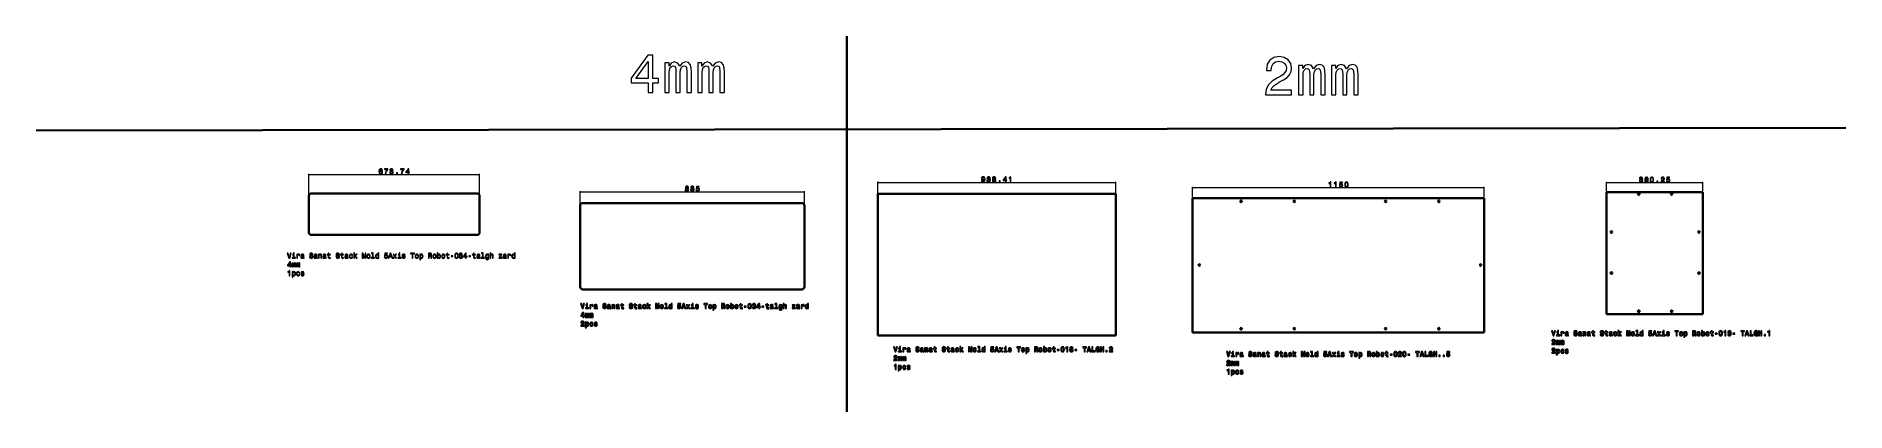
# Model space of a CAD drawing. Extents: x -2439 to 4698, y -548 to 933.
import ezdxf

# ---------------------------------------------------------------- set-up
doc = ezdxf.new("R2010")
doc.units = 0

msp = doc.modelspace()

# ---------------------------------------------------------------- linework, layer by layer
at = {"color": 7, "lineweight": 35}
for p, q in [((757.867432, 933.277222), (757.867432, -547.887146)), ((-2439.48584, 561.389771), (4698.162109, 572.360474)), ((-1364.189697, 159.39682), (-1364.189697, 303.396851)), ((-1354.189697, 313.396851), (-700.446655, 313.396851)), ((-690.446655, 303.396851), (-690.446655, 159.39682)), ((880.327454, -246.683884), (880.327454, 311.317078)), ((880.327454, 311.317078), (1818.73645, 311.317078)), ((1818.73645, -246.683884), (1818.73645, 311.317078)), ((2121.489502, -235.38652), (2121.489502, 294.613464)), ((3271.489502, 294.613464), (2121.489502, 294.613464)), ((3271.489502, -235.38652), (3271.489502, 294.613464)), ((3753.931396, -163.250885), (3753.931396, 318.749115)), ((4134.180176, 318.749115), (3753.931396, 318.749115)), ((4134.180176, -163.250885), (4134.180176, 318.749115)), ((-293.999969, -55), (-293.999969, 265)), ((-283.999969, 275), (581, 275)), ((591, 265), (591, -55)), ((-700.446655, 149.39682), (-1354.189697, 149.39682)), ((581, -65), (-283.999969, -65)), ((4134.180176, -163.250885), (3753.931396, -163.250885)), ((880.327454, -246.683884), (1818.73645, -246.683884)), ((3271.489502, -235.38652), (2121.489502, -235.38652))]:
    msp.add_line(p, q, dxfattribs=at)
at = {"color": 7, "lineweight": 13}
for p, q in [((-1364.189697, 305.396851), (-1364.189697, 390.28363)), ((-1364.189697, 388.28363), (-690.446655, 388.28363)), ((-690.446655, 305.396851), (-690.446655, 390.28363)), ((880.327454, 313.317078), (880.327454, 358.90686)), ((880.327454, 356.90686), (1818.73645, 356.90686)), ((1818.73645, 313.317078), (1818.73645, 358.90686)), ((3753.931396, 320.749115), (3753.931396, 357.702545)), ((4134.180176, 320.749115), (4134.180176, 357.702545)), ((-293.999969, 267), (-293.999969, 321.55957)), ((-293.999969, 319.55957), (591, 319.55957)), ((591, 267), (591, 321.55957)), ((2121.489502, 296.613464), (2121.489502, 338.426453)), ((2121.489502, 336.426453), (3271.489502, 336.426453)), ((3271.489502, 296.613464), (3271.489502, 338.426453)), ((3753.931396, 355.702545), (4134.180176, 355.702545))]:
    msp.add_line(p, q, dxfattribs=at)
at = {"color": 5, "lineweight": 13}
for points in [[(-26.244698, 711.60791), (-6.792244, 711.60791), (-6.792244, 748.783691), (14.605453, 748.783691), (14.605453, 766.074768), (-6.792244, 766.074768), (-6.792244, 858.365845), (-26.460831, 858.365845), (-92.166885, 767.803894), (-92.166885, 748.783691), (-26.244698, 748.783691)], [(-74.011269, 766.074768), (-26.244698, 833.293823), (-26.244698, 766.074768)], [(39.677505, 711.60791), (57.184708, 711.60791), (57.184708, 789.201538), (58.265396, 800.873047), (61.507477, 809.302429), (66.478653, 814.273621), (72.962799, 816.218872), (78.150131, 814.489746), (81.608337, 810.166992), (83.337448, 802.818298), (83.985855, 793.092041), (83.985855, 711.60791), (100.412369, 711.60791), (100.412369, 789.201538), (101.493057, 800.656921), (104.735138, 809.086304), (109.922455, 814.273621), (116.406616, 816.218872), (121.593933, 814.489746), (125.052139, 810.166992), (127.213531, 793.092041), (127.213531, 711.60791), (144.720734, 711.60791), (144.720734, 791.795227), (143.640045, 808.437866), (140.181824, 821.190063), (133.265396, 828.971008), (122.026199, 831.780823), (108.841766, 827.458069), (98.683258, 814.922058), (90.686142, 827.241943), (77.285568, 831.780823), (64.965683, 827.458069), (56.536285, 815.354309), (56.536285, 827.674194), (39.677505, 827.674194)], [(169.792786, 711.60791), (187.299988, 711.60791), (187.299988, 789.201538), (188.380676, 800.873047), (191.622742, 809.302429), (196.593933, 814.273621), (203.078094, 816.218872), (208.265411, 814.489746), (211.723602, 810.166992), (213.452728, 802.818298), (214.101135, 793.092041), (214.101135, 711.60791), (230.527649, 711.60791), (230.527649, 789.201538), (231.608337, 800.656921), (234.850433, 809.086304), (240.03775, 814.273621), (246.521881, 816.218872), (251.709198, 814.489746), (255.167419, 810.166992), (257.328796, 793.092041), (257.328796, 711.60791), (274.835999, 711.60791), (274.835999, 791.795227), (273.75531, 808.437866), (270.297119, 821.190063), (263.380676, 828.971008), (252.141479, 831.780823), (238.957062, 827.458069), (228.798553, 814.922058), (220.801422, 827.241943), (207.400848, 831.780823), (195.080963, 827.458069), (186.651581, 815.354309), (186.651581, 827.674194), (169.792786, 827.674194)], [(2409.129883, 701.60791), (2512.228027, 701.60791), (2512.228027, 720.195801), (2430.743896, 720.195801), (2435.282715, 730.354309), (2443.063721, 738.783691), (2467.054932, 754.129517), (2479.807129, 760.613647), (2494.072266, 769.907593), (2504.230713, 780.714539), (2510.06665, 793.466675), (2512.228027, 807.947998), (2508.553467, 826.103577), (2498.39502, 840.368713), (2482.833008, 849.446533), (2462.732178, 852.688599), (2441.98291, 849.014282), (2426.204834, 838.855774), (2416.046387, 822.645386), (2412.588135, 801.247681), (2412.588135, 798.221741), (2432.256836, 798.221741), (2432.256836, 799.950867), (2434.201904, 814.648254), (2440.037842, 825.4552), (2449.331787, 832.371582), (2461.651611, 834.749146), (2474.1875, 832.587769), (2483.481445, 827.184265), (2489.533447, 818.754883), (2491.694824, 808.164124), (2490.181885, 798.221741), (2486.075195, 789.792358), (2479.158691, 782.443665), (2469.648682, 775.959473), (2456.896484, 769.043091), (2435.714844, 755.642517), (2420.801514, 741.37738), (2411.939697, 724.086304), (2409.129883, 702.256348)], [(2539.67749, 701.60791), (2557.184814, 701.60791), (2557.184814, 779.201538), (2558.265381, 790.873047), (2561.507568, 799.302429), (2566.47876, 804.273621), (2572.962891, 806.218872), (2578.150146, 804.489746), (2581.608398, 800.166992), (2583.337402, 792.818298), (2583.98584, 783.092041), (2583.98584, 701.60791), (2600.412354, 701.60791), (2600.412354, 779.201538), (2601.493164, 790.656921), (2604.735107, 799.086304), (2609.922363, 804.273621), (2616.406738, 806.218872), (2621.593994, 804.489746), (2625.052246, 800.166992), (2627.213623, 783.092041), (2627.213623, 701.60791), (2644.720703, 701.60791), (2644.720703, 781.795227), (2643.640137, 798.437866), (2640.181885, 811.190063), (2633.265381, 818.971008), (2622.026123, 821.780823), (2608.841797, 817.458069), (2598.68335, 804.922058), (2590.686035, 817.241943), (2577.285645, 821.780823), (2564.965576, 817.458069), (2556.536377, 805.354309), (2556.536377, 817.674194), (2539.67749, 817.674194)], [(2669.792725, 701.60791), (2687.300049, 701.60791), (2687.300049, 779.201538), (2688.380615, 790.873047), (2691.622803, 799.302429), (2696.593994, 804.273621), (2703.078125, 806.218872), (2708.265381, 804.489746), (2711.723633, 800.166992), (2713.452637, 792.818298), (2714.101074, 783.092041), (2714.101074, 701.60791), (2730.527588, 701.60791), (2730.527588, 779.201538), (2731.608398, 790.656921), (2734.850342, 799.086304), (2740.037842, 804.273621), (2746.521973, 806.218872), (2751.709229, 804.489746), (2755.16748, 800.166992), (2757.328857, 783.092041), (2757.328857, 701.60791), (2774.835938, 701.60791), (2774.835938, 781.795227), (2773.755371, 798.437866), (2770.297119, 811.190063), (2763.380615, 818.971008), (2752.141602, 821.780823), (2738.957031, 817.458069), (2728.798584, 804.922058), (2720.801514, 817.241943), (2707.400879, 821.780823), (2695.081055, 817.458069), (2686.651611, 805.354309), (2686.651611, 817.674194), (2669.792725, 817.674194)]]:
    msp.add_lwpolyline(points, close=True, dxfattribs=at)
at = {"color": 7, "lineweight": 13}
for points in [[(-1362.257813, 388.80127), (-1364.189697, 388.28363), (-1362.257813, 387.765991)], [(-692.37854, 387.765991), (-690.446655, 388.28363), (-692.37854, 388.80127)], [(882.259338, 357.4245), (880.327454, 356.90686), (882.259338, 356.389221)], [(1816.804565, 356.389221), (1818.73645, 356.90686), (1816.804565, 357.4245)], [(-292.068146, 320.077209), (-293.999969, 319.55957), (-292.068146, 319.041931)], [(589.068176, 319.041931), (591, 319.55957), (589.068176, 320.077209)], [(2123.421387, 336.944092), (2121.489502, 336.426453), (2123.421387, 335.908813)], [(3269.557617, 335.908813), (3271.489502, 336.426453), (3269.557617, 336.944092)], [(3755.863281, 356.220184), (3753.931396, 355.702545), (3755.863281, 355.184906)], [(4132.248535, 355.184906), (4134.180176, 355.702545), (4132.248535, 356.220184)]]:
    msp.add_lwpolyline(points, dxfattribs=at)
for points in [[(-1073.77356, 404.894592), (-1074.321045, 407.228882), (-1075.589111, 408.958008), (-1077.548828, 410.053101), (-1080.084717, 410.427734), (-1081.785034, 410.226013), (-1083.254883, 409.678467), (-1084.551636, 408.785095), (-1085.646729, 407.51709), (-1086.51123, 405.932068), (-1087.145264, 404.001221), (-1087.548828, 401.724548), (-1087.664063, 399.159729), (-1087.202881, 395.067505), (-1085.790771, 392.099213), (-1083.51416, 390.312469), (-1080.401855, 389.707275), (-1077.606445, 390.226013), (-1075.473877, 391.580475), (-1074.090576, 393.713043), (-1073.600586, 396.421967), (-1074.090576, 399.159729), (-1075.41626, 401.263489), (-1077.46228, 402.589111), (-1079.998291, 403.050232), (-1082.736084, 402.473846), (-1084.782227, 400.831177), (-1084.349854, 404.001221), (-1083.427734, 406.277893), (-1082.015625, 407.632355), (-1080.055908, 408.093445), (-1078.61499, 407.862915), (-1077.519897, 407.25769), (-1076.799438, 406.249084), (-1076.424805, 404.894592)], [(-1076.395996, 396.393158), (-1076.713013, 394.577576), (-1077.519897, 393.194305), (-1078.816772, 392.272125), (-1080.430664, 391.983948), (-1082.130859, 392.272125), (-1083.427734, 393.165497), (-1084.263428, 394.548767), (-1084.522827, 396.364319), (-1084.234619, 398.151062), (-1083.427734, 399.505554), (-1082.102051, 400.370117), (-1080.315308, 400.687103), (-1078.759155, 400.370117), (-1077.519897, 399.534363), (-1076.713013, 398.179901)], [(-1063.347046, 390.28363), (-1060.436401, 390.28363), (-1059.485352, 395.038696), (-1057.813965, 399.476746), (-1055.450806, 403.597778), (-1052.367188, 407.459442), (-1052.367188, 409.851379), (-1066.084717, 409.851379), (-1066.084717, 407.228882), (-1055.133789, 407.228882), (-1058.303833, 403.338379), (-1060.695801, 399.274994), (-1062.367188, 394.95224)], [(-1045.254883, 396.566071), (-1045.254883, 396.364319), (-1044.793701, 393.597778), (-1043.439209, 391.522827), (-1041.306641, 390.197205), (-1038.482422, 389.707275), (-1035.485352, 390.197205), (-1033.237549, 391.46521), (-1031.796631, 393.482483), (-1031.277832, 396.076172), (-1031.508423, 397.776428), (-1032.142456, 399.159729), (-1033.179932, 400.226013), (-1034.563232, 401.004089), (-1032.689941, 402.560303), (-1032.0271, 405.038696), (-1032.459473, 407.28653), (-1033.698608, 408.986816), (-1035.715942, 410.053101), (-1038.482422, 410.427734), (-1041.076172, 409.966644), (-1043.064697, 408.698639), (-1044.36145, 406.681335), (-1044.793701, 404.001221), (-1044.793701, 403.7995), (-1042.228882, 403.7995), (-1041.998291, 405.64386), (-1041.249023, 406.969543), (-1040.038696, 407.776428), (-1038.338379, 408.064636), (-1036.839844, 407.834076), (-1035.744751, 407.228882), (-1035.081909, 406.249084), (-1034.82251, 404.923401), (-1035.081909, 403.511292), (-1035.77356, 402.560303), (-1036.983887, 401.983948), (-1038.626587, 401.811035), (-1039.750488, 401.839844), (-1039.750488, 399.563171), (-1038.338379, 399.620819), (-1036.522827, 399.36145), (-1035.168335, 398.6698), (-1034.36145, 397.545898), (-1034.073242, 396.076172), (-1034.390259, 394.404663), (-1035.226074, 393.165497), (-1036.551636, 392.38739), (-1038.30957, 392.128021), (-1040.125122, 392.416199), (-1041.450806, 393.280762), (-1042.286499, 394.664063), (-1042.603516, 396.566071)], [(-1018.632324, 390.28363), (-1014.655396, 390.28363), (-1014.655396, 394.577576), (-1018.632324, 394.577576)], [(-999.300903, 390.28363), (-996.390259, 390.28363), (-995.43927, 395.038696), (-993.767761, 399.476746), (-991.404663, 403.597778), (-988.321106, 407.459442), (-988.321106, 409.851379), (-1002.038696, 409.851379), (-1002.038696, 407.228882), (-991.087646, 407.228882), (-994.25769, 403.338379), (-996.649658, 399.274994), (-998.321106, 394.95224)], [(-972.36145, 390.28363), (-969.767761, 390.28363), (-969.767761, 395.240417), (-966.914734, 395.240417), (-966.914734, 397.545898), (-969.767761, 397.545898), (-969.767761, 409.851379), (-972.390259, 409.851379), (-981.151062, 397.776428), (-981.151062, 395.240417), (-972.36145, 395.240417)], [(-978.730347, 397.545898), (-972.36145, 406.508423), (-972.36145, 397.545898)], [(1289.243774, 363.863647), (1289.676025, 361.586975), (1290.915283, 359.829041), (1292.874878, 358.733948), (1295.468506, 358.330505), (1297.168823, 358.532227), (1298.696289, 359.050964), (1299.993042, 359.944336), (1301.088135, 361.212341), (1301.952637, 362.797363), (1302.58667, 364.757019), (1302.961304, 367.004822), (1303.105469, 369.598511), (1302.615479, 373.661926), (1301.203369, 376.630188), (1298.955566, 378.416931), (1295.87207, 379.050964), (1293.047852, 378.532227), (1290.915283, 377.148926), (1289.531982, 375.016357), (1289.070801, 372.336243), (1289.531982, 369.569702), (1290.886475, 367.465942), (1292.903687, 366.14032), (1295.468506, 365.708008), (1298.17749, 366.255554), (1300.223633, 367.927063), (1299.762451, 364.72821), (1298.840332, 362.451538), (1297.428223, 361.097046), (1295.497314, 360.664795), (1293.998779, 360.866516), (1292.903687, 361.500549), (1292.183228, 362.509155), (1291.89502, 363.863647)], [(1291.866211, 372.365051), (1292.154419, 374.151794), (1292.961304, 375.563904), (1294.22937, 376.457275), (1295.87207, 376.774292), (1297.572266, 376.457275), (1298.869141, 375.563904), (1299.676025, 374.180664), (1299.993042, 372.393921), (1299.676025, 370.578308), (1298.869141, 369.223877), (1297.543457, 368.388123), (1295.785522, 368.099915), (1294.200562, 368.388123), (1292.961304, 369.223877), (1292.154419, 370.5495)], [(1310.246582, 365.18927), (1310.246582, 364.987549), (1310.707764, 362.221008), (1312.062256, 360.146057), (1314.194824, 358.820435), (1317.019043, 358.330505), (1320.016113, 358.820435), (1322.263916, 360.08844), (1323.704834, 362.105713), (1324.223633, 364.699341), (1323.993042, 366.399658), (1323.359009, 367.782959), (1322.321533, 368.849243), (1320.938232, 369.627319), (1322.811523, 371.183533), (1323.474365, 373.661926), (1323.041992, 375.909729), (1321.802856, 377.610046), (1319.785522, 378.676331), (1317.019043, 379.050964), (1314.425293, 378.589844), (1312.436768, 377.321838), (1311.140015, 375.304565), (1310.707764, 372.624451), (1310.707764, 372.422729), (1313.272583, 372.422729), (1313.503174, 374.26709), (1314.252441, 375.592712), (1315.462769, 376.399658), (1317.163086, 376.687866), (1318.661621, 376.457275), (1319.756714, 375.852112), (1320.419556, 374.872253), (1320.678955, 373.546631), (1320.419556, 372.134521), (1319.727905, 371.183533), (1318.517578, 370.607178), (1316.874878, 370.434265), (1315.750977, 370.463074), (1315.750977, 368.186401), (1317.163086, 368.244019), (1318.978638, 367.98468), (1320.33313, 367.29303), (1321.140015, 366.169128), (1321.428223, 364.699341), (1321.111206, 363.027893), (1320.275391, 361.788696), (1318.949829, 361.01062), (1317.191895, 360.751221), (1315.376343, 361.039429), (1314.050659, 361.903992), (1313.214966, 363.287292), (1312.897949, 365.18927)], [(1335.284058, 369.684937), (1333.814331, 368.878052), (1332.805664, 367.75415), (1332.171753, 366.342041), (1331.969971, 364.641724), (1332.43103, 362.076904), (1333.756714, 360.08844), (1335.918091, 358.820435), (1338.857544, 358.330505), (1341.768311, 358.820435), (1343.929688, 360.08844), (1345.255249, 362.076904), (1345.745239, 364.641724), (1345.514648, 366.342041), (1344.909424, 367.75415), (1343.87207, 368.878052), (1342.43103, 369.684937), (1343.583862, 370.376587), (1344.390747, 371.327637), (1344.880615, 372.480347), (1345.053589, 373.892456), (1344.592529, 375.938538), (1343.38208, 377.581238), (1341.422485, 378.647522), (1338.857544, 379.050964), (1336.263916, 378.647522), (1334.304321, 377.581238), (1333.065063, 375.938538), (1332.632813, 373.892456), (1332.776855, 372.480347), (1333.266846, 371.327637)], [(1334.736572, 364.699341), (1334.995972, 366.226746), (1335.831665, 367.379456), (1337.12854, 368.128784), (1338.857544, 368.388123), (1340.557861, 368.128784), (1341.854736, 367.379456), (1342.69043, 366.226746), (1342.978638, 364.699341), (1342.69043, 363.056702), (1341.854736, 361.817505), (1340.557861, 361.01062), (1338.857544, 360.751221), (1337.12854, 361.01062), (1335.831665, 361.817505), (1334.995972, 363.056702)], [(1335.370605, 373.661926), (1335.601074, 374.929932), (1336.292725, 375.909729), (1337.387817, 376.514954), (1338.857544, 376.745483), (1340.298584, 376.514954), (1341.393555, 375.909729), (1342.085205, 374.929932), (1342.344604, 373.661926), (1342.085205, 372.365051), (1341.393555, 371.356445), (1340.298584, 370.693604), (1338.857544, 370.491882), (1337.387817, 370.722412), (1336.292725, 371.356445), (1335.601074, 372.365051)], [(1358.217773, 358.90686), (1362.194824, 358.90686), (1362.194824, 363.200806), (1358.217773, 363.200806)], [(1383.140015, 358.90686), (1385.733643, 358.90686), (1385.733643, 363.863647), (1388.58667, 363.863647), (1388.58667, 366.169128), (1385.733643, 366.169128), (1385.733643, 378.474609), (1383.111206, 378.474609), (1374.350342, 366.399658), (1374.350342, 363.863647), (1383.140015, 363.863647)], [(1376.771118, 366.169128), (1383.140015, 375.131653), (1383.140015, 366.169128)], [(1402.38501, 358.90686), (1405.007446, 358.90686), (1405.007446, 379.050964), (1403.047852, 379.050964), (1402.529053, 377.29303), (1401.491577, 376.11145), (1399.906616, 375.4198), (1397.716431, 375.18927), (1397.716431, 373.143188), (1402.38501, 373.143188)], [(2663.947754, 338.426453), (2666.570068, 338.426453), (2666.570068, 358.570557), (2664.610596, 358.570557), (2664.091797, 356.812622), (2663.054199, 355.631042), (2661.469238, 354.939392), (2659.279053, 354.708862), (2659.279053, 352.662781), (2663.947754, 352.662781)], [(2685.296387, 338.426453), (2687.918945, 338.426453), (2687.918945, 358.570557), (2685.959229, 358.570557), (2685.44043, 356.812622), (2684.403076, 355.631042), (2682.817871, 354.939392), (2680.627686, 354.708862), (2680.627686, 352.662781), (2685.296387, 352.662781)], [(2700.016846, 343.642578), (2700.650879, 341.27948), (2702.062988, 339.43512), (2704.137939, 338.282349), (2706.789063, 337.850098), (2709.699707, 338.368835), (2711.976563, 339.780945), (2713.41748, 342.028748), (2713.964844, 344.910583), (2713.475098, 347.590698), (2712.091797, 349.694458), (2709.93042, 351.04895), (2707.13501, 351.538818), (2704.973633, 351.192993), (2703.302246, 350.242004), (2704.109131, 355.631042), (2712.869873, 355.631042), (2712.869873, 357.994202), (2702.178223, 357.994202), (2700.593262, 347.388977), (2702.898682, 347.388977), (2704.570068, 348.743469), (2706.702637, 349.233398), (2708.547119, 348.916382), (2709.959229, 347.994202), (2710.852539, 346.582092), (2711.169434, 344.766541), (2710.852539, 342.950928), (2709.93042, 341.538818), (2708.518311, 340.645447), (2706.702637, 340.328491), (2705.175293, 340.530212), (2703.993652, 341.192993), (2703.12915, 342.230469), (2702.697021, 343.642578)], [(2721.567139, 348.195923), (2721.999512, 343.671387), (2723.354004, 340.443726), (2725.515381, 338.48407), (2728.512451, 337.850098), (2731.480713, 338.48407), (2733.64209, 340.443726), (2734.967773, 343.671387), (2735.428955, 348.195923), (2734.967773, 352.691589), (2734.420166, 354.478333), (2733.64209, 355.948059), (2731.480713, 357.907715), (2728.512451, 358.570557), (2725.515381, 357.907715), (2723.354004, 355.91925), (2721.999512, 352.691589)], [(3883.421875, 363.984955), (3883.421875, 363.783234), (3883.883057, 361.016693), (3885.237549, 358.941742), (3887.370117, 357.616119), (3890.194336, 357.12619), (3893.191406, 357.616119), (3895.439209, 358.884125), (3896.880127, 360.901398), (3897.398926, 363.495026), (3897.168213, 365.195343), (3896.53418, 366.578644), (3895.496826, 367.644928), (3894.113525, 368.423004), (3895.986816, 369.979218), (3896.649658, 372.457611), (3896.217285, 374.705414), (3894.978027, 376.405731), (3892.960693, 377.472015), (3890.194336, 377.846649), (3887.600586, 377.385529), (3885.612061, 376.117523), (3884.315186, 374.10025), (3883.883057, 371.420135), (3883.883057, 371.218414), (3886.447754, 371.218414), (3886.678467, 373.062775), (3887.427734, 374.388397), (3888.637939, 375.195343), (3890.338379, 375.483551), (3891.836914, 375.25296), (3892.931885, 374.647797), (3893.594727, 373.667938), (3893.854248, 372.342316), (3893.594727, 370.930206), (3892.903076, 369.979218), (3891.692871, 369.402863), (3890.050049, 369.22995), (3888.92627, 369.258759), (3888.92627, 366.982086), (3890.338379, 367.039703), (3892.153809, 366.780365), (3893.508301, 366.088715), (3894.315186, 364.964813), (3894.603516, 363.495026), (3894.286377, 361.823578), (3893.450684, 360.584381), (3892.125, 359.806305), (3890.367188, 359.546906), (3888.551514, 359.835114), (3887.22583, 360.699677), (3886.390137, 362.082977), (3886.073242, 363.984955)], [(3908.459473, 368.480621), (3906.989502, 367.673737), (3905.980957, 366.549835), (3905.346924, 365.137726), (3905.145264, 363.437408), (3905.606445, 360.872589), (3906.931885, 358.884125), (3909.093262, 357.616119), (3912.032959, 357.12619), (3914.943604, 357.616119), (3917.10498, 358.884125), (3918.43042, 360.872589), (3918.92041, 363.437408), (3918.689941, 365.137726), (3918.084717, 366.549835), (3917.047363, 367.673737), (3915.606445, 368.480621), (3916.759033, 369.172272), (3917.565918, 370.123322), (3918.055908, 371.276031), (3918.22876, 372.688141), (3917.767822, 374.734222), (3916.557373, 376.376923), (3914.597656, 377.443207), (3912.032959, 377.846649), (3909.439209, 377.443207), (3907.479492, 376.376923), (3906.240234, 374.734222), (3905.808105, 372.688141), (3905.952148, 371.276031), (3906.442139, 370.123322)], [(3907.911865, 363.495026), (3908.171143, 365.02243), (3909.006836, 366.17514), (3910.303711, 366.924469), (3912.032959, 367.183807), (3913.733154, 366.924469), (3915.030029, 366.17514), (3915.865723, 365.02243), (3916.153809, 363.495026), (3915.865723, 361.852386), (3915.030029, 360.61319), (3913.733154, 359.806305), (3912.032959, 359.546906), (3910.303711, 359.806305), (3909.006836, 360.61319), (3908.171143, 361.852386)], [(3908.545898, 372.457611), (3908.776367, 373.725616), (3909.468018, 374.705414), (3910.562988, 375.310638), (3912.032959, 375.541168), (3913.473877, 375.310638), (3914.568848, 374.705414), (3915.260498, 373.725616), (3915.519775, 372.457611), (3915.260498, 371.160736), (3914.568848, 370.15213), (3913.473877, 369.489288), (3912.032959, 369.287567), (3910.562988, 369.518097), (3909.468018, 370.15213), (3908.776367, 371.160736)], [(3926.436279, 367.472015), (3926.868652, 362.947479), (3928.223145, 359.719818), (3930.384521, 357.760162), (3933.381592, 357.12619), (3936.349854, 357.760162), (3938.51123, 359.719818), (3939.836914, 362.947479), (3940.297852, 367.472015), (3939.836914, 371.967682), (3939.289307, 373.754425), (3938.51123, 375.224152), (3936.349854, 377.183807), (3933.381592, 377.846649), (3930.384521, 377.183807), (3928.223145, 375.195343), (3926.868652, 371.967682)], [(3929.202881, 367.472015), (3929.43335, 370.959015), (3930.153809, 373.466217), (3931.450684, 374.936005), (3933.381592, 375.454681), (3935.283447, 374.936005), (3936.580322, 373.466217), (3937.300781, 370.959015), (3937.531494, 367.472015), (3937.300781, 363.956146), (3936.580322, 361.448944), (3935.283447, 359.979218), (3933.381592, 359.489288), (3931.450684, 359.979218), (3930.153809, 361.448944), (3929.43335, 363.956146)], [(3952.741699, 357.702545), (3956.71875, 357.702545), (3956.71875, 361.99649), (3952.741699, 361.99649)], [(3969.047363, 357.702545), (3982.793701, 357.702545), (3982.793701, 360.180939), (3971.929199, 360.180939), (3972.53418, 361.53537), (3973.571777, 362.659332), (3976.770508, 364.705414), (3978.470947, 365.569977), (3980.372803, 366.809174), (3981.727295, 368.250092), (3982.505371, 369.950409), (3982.793701, 371.881195), (3982.303711, 374.301971), (3980.949219, 376.20401), (3978.874268, 377.414337), (3976.194336, 377.846649), (3973.427734, 377.35672), (3971.323975, 376.002228), (3969.969482, 373.840851), (3969.508301, 370.987823), (3969.508301, 370.584381), (3972.130859, 370.584381), (3972.130859, 370.814911), (3972.390137, 372.774567), (3973.168213, 374.215485), (3974.407471, 375.137726), (3976.050049, 375.454681), (3977.72168, 375.166534), (3978.960693, 374.446075), (3979.767822, 373.322113), (3980.055908, 371.910065), (3979.854248, 370.584381), (3979.306641, 369.46048), (3978.384521, 368.480621), (3977.116455, 367.616119), (3975.416016, 366.693878), (3972.591797, 364.907135), (3970.603516, 363.005157), (3969.421875, 360.699677), (3969.047363, 357.788971)], [(3990.280762, 362.918671), (3990.914795, 360.555573), (3992.326904, 358.711212), (3994.401611, 357.558441), (3997.052979, 357.12619), (3999.963623, 357.644928), (4002.240234, 359.057037), (4003.681152, 361.30484), (4004.22876, 364.186676), (4003.73877, 366.866791), (4002.355713, 368.970551), (4000.194336, 370.325043), (3997.398926, 370.814911), (3995.237549, 370.469086), (3993.565918, 369.518097), (3994.372803, 374.907135), (4003.133789, 374.907135), (4003.133789, 377.270294), (3992.442139, 377.270294), (3990.856934, 366.66507), (3993.162598, 366.66507), (3994.833984, 368.019562), (3996.966553, 368.509491), (3998.811035, 368.192474), (4000.223145, 367.270294), (4001.116455, 365.858185), (4001.43335, 364.042633), (4001.116455, 362.22702), (4000.194336, 360.814911), (3998.782227, 359.921539), (3996.966553, 359.604584), (3995.439209, 359.806305), (3994.257568, 360.469086), (3993.393066, 361.506561), (3992.960693, 362.918671)], [(123.57782, 332.337677), (122.108093, 331.530762), (121.099426, 330.40683), (120.465424, 328.99472), (120.263702, 327.294434), (120.724792, 324.729614), (122.050446, 322.741119), (124.211823, 321.473114), (127.151306, 320.983215), (130.061981, 321.473114), (132.223358, 322.741119), (133.549011, 324.729614), (134.03891, 327.294434), (133.80838, 328.99472), (133.203186, 330.40683), (132.16571, 331.530762), (130.724792, 332.337677), (131.877533, 333.029297), (132.684448, 333.980316), (133.174377, 335.133057), (133.34729, 336.545166), (132.886169, 338.591278), (131.675812, 340.233917), (129.716156, 341.300201), (127.151306, 341.703674), (124.557648, 341.300201), (122.597992, 340.233917), (121.358795, 338.591278), (120.926514, 336.545166), (121.070618, 335.133057), (121.560547, 333.980316)], [(123.030273, 327.352081), (123.289642, 328.879456), (124.125366, 330.032196), (125.422211, 330.781464), (127.151306, 331.040833), (128.851593, 330.781464), (130.148438, 330.032196), (130.984161, 328.879456), (131.272339, 327.352081), (130.984161, 325.709412), (130.148438, 324.470215), (128.851593, 323.66333), (127.151306, 323.403961), (125.422211, 323.66333), (124.125366, 324.470215), (123.289642, 325.709412)], [(123.664276, 336.314606), (123.894836, 337.582642), (124.586456, 338.562439), (125.68158, 339.167633), (127.151306, 339.398193), (128.592224, 339.167633), (129.687347, 338.562439), (130.378967, 337.582642), (130.638336, 336.314606), (130.378967, 335.017792), (129.687347, 334.009155), (128.592224, 333.346313), (127.151306, 333.144592), (125.68158, 333.375122), (124.586456, 334.009155), (123.894836, 335.017792)], [(144.926514, 332.337677), (143.456787, 331.530762), (142.44812, 330.40683), (141.814117, 328.99472), (141.612396, 327.294434), (142.073486, 324.729614), (143.399139, 322.741119), (145.560516, 321.473114), (148.5, 320.983215), (151.410675, 321.473114), (153.572052, 322.741119), (154.897705, 324.729614), (155.387604, 327.294434), (155.157074, 328.99472), (154.55188, 330.40683), (153.514404, 331.530762), (152.073486, 332.337677), (153.226227, 333.029297), (154.033142, 333.980316), (154.523071, 335.133057), (154.695984, 336.545166), (154.234863, 338.591278), (153.024506, 340.233917), (151.06485, 341.300201), (148.5, 341.703674), (145.906342, 341.300201), (143.946686, 340.233917), (142.707489, 338.591278), (142.275208, 336.545166), (142.419312, 335.133057), (142.909241, 333.980316)], [(144.378967, 327.352081), (144.638336, 328.879456), (145.47406, 330.032196), (146.770905, 330.781464), (148.5, 331.040833), (150.200287, 330.781464), (151.497131, 330.032196), (152.332855, 328.879456), (152.621033, 327.352081), (152.332855, 325.709412), (151.497131, 324.470215), (150.200287, 323.66333), (148.5, 323.403961), (146.770905, 323.66333), (145.47406, 324.470215), (144.638336, 325.709412)], [(145.01297, 336.314606), (145.24353, 337.582642), (145.93515, 338.562439), (147.030273, 339.167633), (148.5, 339.398193), (149.940918, 339.167633), (151.036041, 338.562439), (151.727661, 337.582642), (151.98703, 336.314606), (151.727661, 335.017792), (151.036041, 334.009155), (149.940918, 333.346313), (148.5, 333.144592), (147.030273, 333.375122), (145.93515, 334.009155), (145.24353, 335.017792)], [(162.701721, 326.775696), (163.335724, 324.412598), (164.747833, 322.568207), (166.822754, 321.415466), (169.47406, 320.983215), (172.384735, 321.501923), (174.661377, 322.914032), (176.102295, 325.161865), (176.649841, 328.043701), (176.159943, 330.723846), (174.776642, 332.827576), (172.615265, 334.182037), (169.819885, 334.671967), (167.658508, 334.326141), (165.98703, 333.375122), (166.793945, 338.764191), (175.554749, 338.764191), (175.554749, 341.127289), (164.863098, 341.127289), (163.278107, 330.522095), (165.583557, 330.522095), (167.255035, 331.876587), (169.387604, 332.366486), (171.231995, 332.0495), (172.644073, 331.127289), (173.537445, 329.715179), (173.854462, 327.899628), (173.537445, 326.084076), (172.615265, 324.671967), (171.203156, 323.778595), (169.387604, 323.461578), (167.860229, 323.66333), (166.67868, 324.326141), (165.814117, 325.363586), (165.381836, 326.775696)], [(2724.33374, 348.195923), (2724.564453, 351.682922), (2725.284912, 354.190125), (2726.581543, 355.659912), (2728.512451, 356.178589), (2730.414551, 355.659912), (2731.711426, 354.190125), (2732.431885, 351.682922), (2732.662354, 348.195923), (2732.431885, 344.680054), (2731.711426, 342.172852), (2730.414551, 340.703125), (2728.512451, 340.213196), (2726.581543, 340.703125), (2725.284912, 342.172852), (2724.564453, 344.680054)], [(-1436.102539, 77.874428), (-1441.116943, 60.842728), (-1446.275391, 77.874428), (-1449.013184, 77.874428), (-1442.557861, 57.845612), (-1439.676025, 57.845612), (-1433.364746, 77.874428)], [(-1421.981445, 59.978176), (-1421.981445, 72.802383), (-1428.494385, 72.802383), (-1428.494385, 70.640999), (-1424.517456, 70.640999), (-1424.517456, 59.978176), (-1429.704834, 59.978176), (-1429.704834, 57.845612), (-1416.73645, 57.845612), (-1416.73645, 59.978176)], [(-1421.89502, 78.537254), (-1424.575073, 78.537254), (-1424.575073, 75.655411), (-1421.89502, 75.655411)], [(-1411.43396, 57.845612), (-1408.897949, 57.845612), (-1408.897949, 66.692871), (-1408.63855, 68.825439), (-1407.860474, 70.352814), (-1406.592407, 71.275009), (-1404.89209, 71.59201), (-1403.624146, 71.390282), (-1402.673096, 70.813911), (-1402.09668, 69.834084), (-1401.89502, 68.508438), (-1399.3302, 68.508438), (-1399.676025, 70.842728), (-1400.626953, 72.514198), (-1402.212036, 73.522842), (-1404.373413, 73.868668), (-1405.84314, 73.638123), (-1407.111084, 73.061752), (-1408.235107, 72.081924), (-1409.128418, 70.756271), (-1409.128418, 73.321114), (-1411.43396, 73.321114)], [(-1385.84314, 59.862904), (-1385.84314, 59.776447), (-1385.698975, 58.796619), (-1385.266724, 58.104977), (-1383.451172, 57.557426), (-1382.039063, 57.787975), (-1382.039063, 59.747627), (-1382.644287, 59.661175), (-1383.451172, 60.035812), (-1383.595337, 61.188553), (-1383.595337, 69.200081), (-1383.941162, 71.246185), (-1384.949707, 72.687111), (-1386.707642, 73.551666), (-1389.186035, 73.868668), (-1391.606812, 73.522842), (-1393.393555, 72.543015), (-1394.517456, 71.01564), (-1394.89209, 68.998352), (-1394.89209, 68.825439), (-1392.615479, 68.825439), (-1392.413696, 70.035812), (-1391.779785, 70.900368), (-1390.74231, 71.419098), (-1389.272583, 71.620827), (-1387.860474, 71.476738), (-1386.851807, 71.044456), (-1386.246582, 70.295181), (-1386.044922, 69.257713), (-1386.160156, 68.04734), (-1386.621216, 67.442154), (-1387.773926, 67.153969), (-1389.935303, 66.923424), (-1392.413696, 66.404686), (-1394.171631, 65.482498), (-1395.209106, 64.04158), (-1395.526123, 61.909012), (-1395.237915, 60.006996), (-1394.344604, 58.594891), (-1392.903687, 57.701519), (-1390.915161, 57.384518), (-1388.235107, 57.989704)], [(-1358.926758, 64.445038), (-1361.549194, 64.445038), (-1360.972778, 61.390282), (-1359.53186, 59.142441), (-1357.312866, 57.787975), (-1354.315796, 57.298061), (-1351.347412, 57.759155), (-1349.128418, 59.027168), (-1347.716309, 61.01564), (-1347.197632, 63.638119), (-1347.629883, 66.001228), (-1348.84021, 67.52861), (-1350.799927, 68.537254), (-1353.422363, 69.28653), (-1355.670166, 69.834084), (-1357.140015, 70.468094), (-1357.975708, 71.390282), (-1358.235107, 72.8312), (-1357.975708, 74.128036), (-1357.22644, 75.107857), (-1356.07373, 75.770683), (-1354.488647, 76.001228), (-1352.874878, 75.713043), (-1351.606812, 74.934952), (-1350.771118, 73.638123), (-1350.367676, 71.880196), (-1347.745117, 71.880196), (-1347.745117, 71.937828), (-1348.206299, 74.646767), (-1349.560669, 76.664055), (-1351.693237, 77.932068), (-1354.575073, 78.364342), (-1357.168823, 77.932068), (-1359.186035, 76.721695), (-1360.48291, 74.848495), (-1360.94397, 72.427742), (-1360.569336, 70.266357), (-1359.474243, 68.796623), (-1357.745117, 67.816795), (-1355.38208, 67.067513), (-1353.047729, 66.404686), (-1351.289795, 65.770683), (-1350.223511, 64.848495), (-1349.848877, 63.349934), (-1350.194702, 61.822556), (-1351.088135, 60.669819), (-1352.442505, 59.949356), (-1354.200439, 59.718811), (-1356.160156, 60.035812), (-1357.658691, 60.958004), (-1358.609741, 62.456562)], [(-1333.796997, 59.862904), (-1333.796997, 59.776447), (-1333.652954, 58.796619), (-1333.220703, 58.104977), (-1331.405151, 57.557426), (-1329.993042, 57.787975), (-1329.993042, 59.747627), (-1330.598145, 59.661175), (-1331.405151, 60.035812), (-1331.549194, 61.188553), (-1331.549194, 69.200081), (-1331.89502, 71.246185), (-1332.903687, 72.687111), (-1334.661621, 73.551666), (-1337.140015, 73.868668), (-1339.560669, 73.522842), (-1341.347412, 72.543015), (-1342.471436, 71.01564), (-1342.846069, 68.998352), (-1342.846069, 68.825439), (-1340.569336, 68.825439), (-1340.367676, 70.035812), (-1339.733643, 70.900368), (-1338.696167, 71.419098), (-1337.22644, 71.620827), (-1335.814331, 71.476738), (-1334.805664, 71.044456), (-1334.200439, 70.295181), (-1333.998779, 69.257713), (-1334.114014, 68.04734), (-1334.575073, 67.442154), (-1335.727905, 67.153969), (-1337.889282, 66.923424), (-1340.367676, 66.404686), (-1342.12561, 65.482498), (-1343.162964, 64.04158), (-1343.47998, 61.909012), (-1343.191895, 60.006996), (-1342.298462, 58.594891), (-1340.857544, 57.701519), (-1338.869019, 57.384518), (-1336.188965, 57.989704)], [(-1325.641357, 57.845612), (-1323.105347, 57.845612), (-1323.105347, 66.779327), (-1322.846069, 68.825439), (-1322.010254, 70.323997), (-1320.713501, 71.246185), (-1318.984375, 71.59201), (-1317.601074, 71.303825), (-1316.736572, 70.525726), (-1316.304199, 69.228897), (-1316.160156, 67.499786), (-1316.160156, 57.845612), (-1313.624146, 57.845612), (-1313.624146, 68.018524), (-1313.73938, 70.064629), (-1314.258057, 71.764923), (-1315.958374, 73.321114), (-1318.609741, 73.868668), (-1320.079468, 73.666939), (-1321.318604, 73.119385), (-1322.384888, 72.197197), (-1323.220703, 70.958), (-1323.220703, 73.321114), (-1325.641357, 73.321114)], [(-1299.099609, 59.862904), (-1299.099609, 59.776447), (-1298.955566, 58.796619), (-1298.523193, 58.104977), (-1296.707642, 57.557426), (-1295.295532, 57.787975), (-1295.295532, 59.747627), (-1295.900757, 59.661175), (-1296.707642, 60.035812), (-1296.851807, 61.188553), (-1296.851807, 69.200081), (-1297.197632, 71.246185), (-1298.206299, 72.687111), (-1299.964111, 73.551666), (-1302.442505, 73.868668), (-1304.863281, 73.522842), (-1306.650024, 72.543015), (-1307.773926, 71.01564), (-1308.14856, 68.998352), (-1308.14856, 68.825439), (-1305.871948, 68.825439), (-1305.670166, 70.035812), (-1305.036255, 70.900368), (-1303.998779, 71.419098), (-1302.529053, 71.620827), (-1301.116943, 71.476738), (-1300.108276, 71.044456), (-1299.503052, 70.295181), (-1299.301392, 69.257713), (-1299.416626, 68.04734), (-1299.877686, 67.442154), (-1301.030518, 67.153969), (-1303.191895, 66.923424), (-1305.670166, 66.404686), (-1307.428101, 65.482498), (-1308.465576, 64.04158), (-1308.782593, 61.909012), (-1308.494385, 60.006996), (-1307.601074, 58.594891), (-1306.160156, 57.701519), (-1304.171631, 57.384518), (-1301.491577, 57.989704)], [(-1287.543457, 70.640999), (-1287.543457, 62.88884), (-1287.370483, 60.381634), (-1286.563599, 58.652527), (-1284.949707, 57.643883), (-1282.212036, 57.298061), (-1279.214844, 57.442154), (-1279.214844, 59.632355), (-1281.405029, 59.459446), (-1283.393555, 59.689991), (-1284.459839, 60.410454), (-1284.920898, 61.620827), (-1285.007324, 63.321117), (-1285.007324, 70.640999), (-1279.214844, 70.640999), (-1279.214844, 72.802383), (-1285.007324, 72.802383), (-1285.007324, 77.326881), (-1287.543457, 77.326881), (-1287.543457, 72.802383), (-1291.923828, 72.802383), (-1291.923828, 70.640999)], [(-1254.834473, 64.445038), (-1257.456909, 64.445038), (-1256.880615, 61.390282), (-1255.439697, 59.142441), (-1253.220703, 57.787975), (-1250.223511, 57.298061), (-1247.255249, 57.759155), (-1245.036133, 59.027168), (-1243.624146, 61.01564), (-1243.105347, 63.638119), (-1243.537598, 66.001228), (-1244.748047, 67.52861), (-1246.707642, 68.537254), (-1249.330078, 69.28653), (-1251.578003, 69.834084), (-1253.047729, 70.468094), (-1253.883423, 71.390282), (-1254.142822, 72.8312), (-1253.883423, 74.128036), (-1253.134155, 75.107857), (-1251.981445, 75.770683), (-1250.396484, 76.001228), (-1248.782593, 75.713043), (-1247.514648, 74.934952), (-1246.678833, 73.638123), (-1246.275391, 71.880196), (-1243.652954, 71.880196), (-1243.652954, 71.937828), (-1244.114014, 74.646767), (-1245.468506, 76.664055), (-1247.601074, 77.932068), (-1250.48291, 78.364342), (-1253.076538, 77.932068), (-1255.093872, 76.721695), (-1256.390625, 74.848495), (-1256.851807, 72.427742), (-1256.477051, 70.266357), (-1255.38208, 68.796623), (-1253.652954, 67.816795), (-1251.289795, 67.067513), (-1248.955566, 66.404686), (-1247.197632, 65.770683), (-1246.131348, 64.848495), (-1245.756592, 63.349934), (-1246.102539, 61.822556), (-1246.99585, 60.669819), (-1248.350342, 59.949356), (-1250.108276, 59.718811), (-1252.067871, 60.035812), (-1253.566406, 60.958004), (-1254.517456, 62.456562)], [(-1235.497314, 70.640999), (-1235.497314, 62.88884), (-1235.324341, 60.381634), (-1234.517456, 58.652527), (-1232.903564, 57.643883), (-1230.165894, 57.298061), (-1227.168701, 57.442154), (-1227.168701, 59.632355), (-1229.359009, 59.459446), (-1231.347412, 59.689991), (-1232.413696, 60.410454), (-1232.874756, 61.620827), (-1232.961304, 63.321117), (-1232.961304, 70.640999), (-1227.168701, 70.640999), (-1227.168701, 72.802383), (-1232.961304, 72.802383), (-1232.961304, 77.326881), (-1235.497314, 77.326881), (-1235.497314, 72.802383), (-1239.877686, 72.802383), (-1239.877686, 70.640999)], [(-1212.356079, 59.862904), (-1212.356079, 59.776447), (-1212.211914, 58.796619), (-1211.779663, 58.104977), (-1209.964111, 57.557426), (-1208.552002, 57.787975), (-1208.552002, 59.747627), (-1209.157227, 59.661175), (-1209.964111, 60.035812), (-1210.108276, 61.188553), (-1210.108276, 69.200081), (-1210.454102, 71.246185), (-1211.462646, 72.687111), (-1213.220581, 73.551666), (-1215.698975, 73.868668), (-1218.119751, 73.522842), (-1219.906494, 72.543015), (-1221.030396, 71.01564), (-1221.405029, 68.998352), (-1221.405029, 68.825439), (-1219.128418, 68.825439), (-1218.926636, 70.035812), (-1218.292725, 70.900368), (-1217.255249, 71.419098), (-1215.7854, 71.620827), (-1214.373413, 71.476738), (-1213.364746, 71.044456), (-1212.759521, 70.295181), (-1212.557861, 69.257713), (-1212.673096, 68.04734), (-1213.134155, 67.442154), (-1214.286865, 67.153969), (-1216.448242, 66.923424), (-1218.926636, 66.404686), (-1220.68457, 65.482498), (-1221.722046, 64.04158), (-1222.039063, 61.909012), (-1221.750854, 60.006996), (-1220.857544, 58.594891), (-1219.416626, 57.701519), (-1217.428101, 57.384518), (-1214.748047, 57.989704)], [(-1194.344482, 68.191437), (-1191.837402, 68.191437), (-1192.356079, 70.49691), (-1193.595215, 72.312469), (-1195.526123, 73.436386), (-1198.033325, 73.868668), (-1200.799805, 73.292297), (-1202.903564, 71.678467), (-1204.229248, 69.055984), (-1204.690308, 65.540138), (-1204.258057, 62.053104), (-1202.961304, 59.459446), (-1200.915161, 57.845612), (-1198.119751, 57.298061), (-1195.641357, 57.730339), (-1193.710571, 58.940712), (-1192.384888, 60.842728), (-1191.808472, 63.378754), (-1194.229248, 63.378754), (-1194.661499, 61.764919), (-1195.468506, 60.554546), (-1196.621216, 59.805267), (-1198.033325, 59.574718), (-1199.79126, 59.949356), (-1201.059204, 61.102097), (-1201.83728, 62.975296), (-1202.09668, 65.626595), (-1201.83728, 68.220253), (-1201.030396, 70.093452), (-1199.733643, 71.246185), (-1198.033325, 71.649643), (-1196.53479, 71.390282), (-1195.410767, 70.727455), (-1194.661499, 69.632355)], [(-1186.505859, 57.845612), (-1183.969849, 57.845612), (-1183.969849, 63.292297), (-1181.318604, 65.85714), (-1176.765259, 57.845612), (-1173.912231, 57.845612), (-1179.589478, 67.615067), (-1173.768188, 73.321114), (-1176.967041, 73.321114), (-1183.969849, 66.347054), (-1183.969849, 78.537254), (-1186.505859, 78.537254)], [(-1153.393555, 57.845612), (-1151.174561, 57.845612), (-1151.174561, 76.001228), (-1147.428101, 57.845612), (-1144.949707, 57.845612), (-1141.232178, 76.001228), (-1141.232178, 57.845612), (-1138.984375, 57.845612), (-1138.984375, 77.845612), (-1142.500244, 77.845612), (-1146.188965, 60.208725), (-1149.848877, 77.845612), (-1153.393555, 77.845612)], [(-1135.554932, 65.568954), (-1135.093872, 62.053104), (-1133.768188, 59.459446), (-1131.664429, 57.845612), (-1128.84021, 57.298061), (-1126.044922, 57.845612), (-1123.941162, 59.430626), (-1122.615479, 62.024284), (-1122.125488, 65.568954), (-1122.615479, 69.084808), (-1123.941162, 71.707283), (-1126.044922, 73.292297), (-1128.84021, 73.868668), (-1131.664429, 73.292297), (-1133.768188, 71.678467), (-1135.093872, 69.084808)], [(-1132.961304, 65.597771), (-1132.701904, 68.191437), (-1131.89502, 70.064629), (-1130.598145, 71.217369), (-1128.84021, 71.620827), (-1127.111084, 71.217369), (-1125.814331, 70.093452), (-1125.007324, 68.191437), (-1124.719238, 65.597771), (-1125.007324, 62.975296), (-1125.814331, 61.073277), (-1127.111084, 59.92054), (-1128.84021, 59.545898), (-1130.598145, 59.92054), (-1131.89502, 61.073277), (-1132.701904, 62.975296)], [(-1112.413696, 76.404694), (-1112.413696, 59.978176), (-1117.629883, 59.978176), (-1117.629883, 57.845612), (-1104.69043, 57.845612), (-1104.69043, 59.978176), (-1109.877686, 59.978176), (-1109.877686, 78.537254), (-1116.390625, 78.537254), (-1116.390625, 76.404694)], [(-1090.598145, 60.237541), (-1090.598145, 57.845612), (-1088.062134, 57.845612), (-1088.062134, 78.537254), (-1090.569336, 78.537254), (-1090.569336, 70.958), (-1092.500244, 73.148209), (-1093.681763, 73.666939), (-1095.036255, 73.868668), (-1097.48584, 73.292297), (-1099.387817, 71.678467), (-1100.626953, 69.084808), (-1101.059326, 65.597771), (-1100.626953, 62.110741), (-1099.387817, 59.488262), (-1097.48584, 57.845612), (-1095.036255, 57.298061), (-1093.681763, 57.49979), (-1092.471436, 58.01852)], [(-1094.604004, 71.59201), (-1092.932495, 71.188553), (-1091.664429, 70.064629), (-1090.915161, 68.191437), (-1090.626953, 65.597771), (-1090.915161, 62.975296), (-1091.664429, 61.102097), (-1092.932495, 59.949356), (-1094.604004, 59.574718), (-1096.188965, 59.949356), (-1097.399292, 61.102097), (-1098.206299, 63.004112), (-1098.465576, 65.597771), (-1098.206299, 68.162613), (-1097.399292, 70.035812), (-1096.188965, 71.188553)], [(-1066.592407, 63.061749), (-1065.958496, 60.698639), (-1064.546387, 58.854256), (-1062.471436, 57.701519), (-1059.820068, 57.269241), (-1056.909424, 57.787975), (-1054.632813, 59.200077), (-1053.191895, 61.447918), (-1052.644287, 64.329758), (-1053.134277, 67.009872), (-1054.517578, 69.113625), (-1056.678955, 70.468094), (-1059.474243, 70.958), (-1061.63562, 70.612183), (-1063.307129, 69.661171), (-1062.500244, 75.050224), (-1053.73938, 75.050224), (-1053.73938, 77.41333), (-1064.43103, 77.41333), (-1066.016113, 66.808151), (-1063.710571, 66.808151), (-1062.039063, 68.162613), (-1059.906494, 68.652527), (-1058.062134, 68.335526), (-1056.650146, 67.413338), (-1055.756714, 66.001228), (-1055.439697, 64.185669), (-1055.756714, 62.370106), (-1056.678955, 60.958004), (-1058.091064, 60.064632), (-1059.906494, 59.747627), (-1061.43396, 59.949356), (-1062.615479, 60.612183), (-1063.47998, 61.649647), (-1063.912354, 63.061749)], [(-1050.857544, 57.845612), (-1048.206299, 57.845612), (-1046.102539, 63.724575), (-1038.119873, 63.724575), (-1036.016113, 57.845612), (-1033.307129, 57.845612), (-1040.626953, 77.874428), (-1043.566528, 77.874428)], [(-1045.180298, 66.174141), (-1042.096802, 74.992584), (-1039.013184, 66.174141)], [(-1028.869141, 57.845612), (-1024.89209, 63.868668), (-1020.799927, 57.845612), (-1017.745178, 57.845612), (-1023.27832, 65.828323), (-1018.062195, 73.321114), (-1021.001709, 73.321114), (-1024.776855, 67.701523), (-1028.552124, 73.321114), (-1031.549194, 73.321114), (-1026.419556, 65.7995), (-1031.837402, 57.845612)], [(-1005.612671, 59.978176), (-1005.612671, 72.802383), (-1012.12561, 72.802383), (-1012.12561, 70.640999), (-1008.148682, 70.640999), (-1008.148682, 59.978176), (-1013.335938, 59.978176), (-1013.335938, 57.845612), (-1000.367676, 57.845612), (-1000.367676, 59.978176)], [(-1005.526184, 78.537254), (-1008.206299, 78.537254), (-1008.206299, 75.655411), (-1005.526184, 75.655411)], [(-988.43689, 66.865784), (-990.886414, 67.442154), (-992.702026, 68.10498), (-993.307129, 69.459442), (-993.134277, 70.410454), (-992.529053, 71.102097), (-991.549255, 71.53437), (-990.137146, 71.707283), (-988.782715, 71.53437), (-987.716431, 71.01564), (-987.02478, 70.237541), (-986.736572, 69.200081), (-984.258179, 69.200081), (-984.258179, 69.257713), (-984.69043, 71.130913), (-985.872009, 72.600655), (-987.716431, 73.522842), (-990.137146, 73.868668), (-992.58667, 73.522842), (-994.373413, 72.571838), (-995.497375, 71.159729), (-995.843201, 69.372986), (-995.583862, 67.643883), (-994.776917, 66.43351), (-993.451294, 65.568954), (-991.520386, 64.963768), (-988.696228, 64.272125), (-986.967102, 63.551662), (-986.505981, 62.975296), (-986.33313, 62.110741), (-986.592468, 61.04446), (-987.284119, 60.237541), (-988.40802, 59.718811), (-989.906616, 59.545898), (-991.491577, 59.718811), (-992.644348, 60.323997), (-993.422485, 61.303825), (-993.739441, 62.658291), (-996.189026, 62.658291), (-995.785522, 60.352818), (-994.604004, 58.681347), (-992.730835, 57.672703), (-990.137146, 57.298061), (-987.428223, 57.672703), (-985.439697, 58.681347), (-984.22937, 60.295181), (-983.797119, 62.398926), (-984.114075, 64.214485), (-985.007446, 65.453682), (-986.477173, 66.260597)], [(-956.678955, 57.845612), (-954.027649, 57.845612), (-954.027649, 75.424866), (-947.975769, 75.424866), (-947.975769, 77.845612), (-962.759644, 77.845612), (-962.759644, 75.424866), (-956.678955, 75.424866)], [(-944.719299, 65.568954), (-944.258179, 62.053104), (-942.932556, 59.459446), (-940.828796, 57.845612), (-938.004639, 57.298061), (-935.209229, 57.845612), (-933.105469, 59.430626), (-931.779846, 62.024284), (-931.289917, 65.568954), (-931.779846, 69.084808), (-933.105469, 71.707283), (-935.209229, 73.292297), (-938.004639, 73.868668), (-940.828796, 73.292297), (-942.932556, 71.678467), (-944.258179, 69.084808)], [(-942.12561, 65.597771), (-941.866272, 68.191437), (-941.059326, 70.064629), (-939.762573, 71.217369), (-938.004639, 71.620827), (-936.275513, 71.217369), (-934.978638, 70.093452), (-934.171753, 68.191437), (-933.883545, 65.597771), (-934.171753, 62.975296), (-934.978638, 61.073277), (-936.275513, 59.92054), (-938.004639, 59.545898), (-939.762573, 59.92054), (-941.059326, 61.073277), (-941.866272, 62.975296)], [(-924.22937, 70.929184), (-924.22937, 73.321114), (-926.765442, 73.321114), (-926.765442, 51.851376), (-924.22937, 51.851376), (-924.22937, 60.208725), (-923.335999, 58.854256), (-922.327393, 57.960884), (-919.791382, 57.298061), (-917.370605, 57.845612), (-915.468567, 59.488262), (-914.22937, 62.081924), (-913.768311, 65.597771), (-914.22937, 69.084808), (-915.468567, 71.678467), (-917.370605, 73.292297), (-919.791382, 73.868668), (-921.174622, 73.695755), (-922.356201, 73.148209), (-923.364868, 72.226013)], [(-920.223633, 59.574718), (-921.92395, 59.949356), (-923.163086, 61.102097), (-923.941223, 62.975296), (-924.200562, 65.597771), (-923.941223, 68.191437), (-923.163086, 70.064629), (-921.92395, 71.188553), (-920.223633, 71.59201), (-918.667419, 71.188553), (-917.428223, 70.035812), (-916.650146, 68.162613), (-916.361938, 65.597771), (-916.650146, 63.004112), (-917.428223, 61.102097), (-918.667419, 59.949356)], [(-892.38501, 57.845612), (-889.704895, 57.845612), (-889.704895, 66.289413), (-886.967163, 66.289413), (-884.94989, 66.202957), (-883.681885, 65.7995), (-882.990234, 64.848495), (-882.702026, 63.148205), (-882.557922, 60.554546), (-882.38501, 58.854256), (-882.039185, 57.845612), (-879.013306, 57.845612), (-879.013306, 58.393162), (-879.676086, 59.200077), (-879.906677, 60.698639), (-880.108398, 63.926304), (-880.598267, 66.318237), (-881.261108, 67.067513), (-882.298584, 67.615067), (-881.145813, 68.335526), (-880.338928, 69.34417), (-879.82019, 70.612183), (-879.647278, 72.139557), (-880.05072, 74.56031), (-881.203491, 76.37587), (-883.105469, 77.47097), (-885.699158, 77.845612), (-892.38501, 77.845612)], [(-886.448425, 75.396042), (-884.690491, 75.223129), (-883.451294, 74.675583), (-882.673218, 73.666939), (-882.413879, 72.081924), (-882.702026, 70.410454), (-883.480164, 69.40181), (-884.805786, 68.883072), (-886.621338, 68.738983), (-889.704895, 68.738983), (-889.704895, 75.396042)], [(-875.324524, 65.568954), (-874.863403, 62.053104), (-873.537781, 59.459446), (-871.434021, 57.845612), (-868.609802, 57.298061), (-865.814453, 57.845612), (-863.710693, 59.430626), (-862.385071, 62.024284), (-861.895142, 65.568954), (-862.385071, 69.084808), (-863.710693, 71.707283), (-865.814453, 73.292297), (-868.609802, 73.868668), (-871.434021, 73.292297), (-873.537781, 71.678467), (-874.863403, 69.084808)], [(-872.730896, 65.597771), (-872.471497, 68.191437), (-871.664612, 70.064629), (-870.367737, 71.217369), (-868.609802, 71.620827), (-866.880737, 71.217369), (-865.583862, 70.093452), (-864.776978, 68.191437), (-864.48877, 65.597771), (-864.776978, 62.975296), (-865.583862, 61.073277), (-866.880737, 59.92054), (-868.609802, 59.545898), (-870.367737, 59.92054), (-871.664612, 61.073277), (-872.471497, 62.975296)], [(-854.834595, 60.237541), (-852.961426, 58.01852), (-850.396606, 57.298061), (-847.97583, 57.845612), (-846.044983, 59.488262), (-844.834595, 62.110741), (-844.373535, 65.597771), (-844.834595, 69.084808), (-846.073792, 71.678467), (-847.97583, 73.292297), (-850.396606, 73.868668), (-852.932617, 73.119385), (-853.970093, 72.197197), (-854.834595, 70.958), (-854.834595, 78.537254), (-857.370667, 78.537254), (-857.370667, 57.845612), (-854.834595, 57.845612)], [(-846.967163, 65.597771), (-847.255371, 63.004112), (-848.033447, 61.102097), (-849.272644, 59.949356), (-850.828857, 59.574718), (-852.529175, 59.949356), (-853.768311, 61.102097), (-854.546448, 62.975296), (-854.805786, 65.597771), (-854.546448, 68.191437), (-853.768311, 70.064629), (-852.529175, 71.188553), (-850.828857, 71.59201), (-849.272644, 71.188553), (-848.033447, 70.035812), (-847.255371, 68.162613)], [(-840.627136, 65.568954), (-840.166016, 62.053104), (-838.840393, 59.459446), (-836.736633, 57.845612), (-833.912415, 57.298061), (-831.117065, 57.845612), (-829.013306, 59.430626), (-827.687683, 62.024284), (-827.197754, 65.568954), (-827.687683, 69.084808), (-829.013306, 71.707283), (-831.117065, 73.292297), (-833.912415, 73.868668), (-836.736633, 73.292297), (-838.840393, 71.678467), (-840.166016, 69.084808)], [(-838.033508, 65.597771), (-837.774109, 68.191437), (-836.967224, 70.064629), (-835.670349, 71.217369), (-833.912415, 71.620827), (-832.18335, 71.217369), (-830.886475, 70.093452), (-830.07959, 68.191437), (-829.791382, 65.597771), (-830.07959, 62.975296), (-830.886475, 61.073277), (-832.18335, 59.92054), (-833.912415, 59.545898), (-835.670349, 59.92054), (-836.967224, 61.073277), (-837.774109, 62.975296)], [(-819.128601, 70.640999), (-819.128601, 62.88884), (-818.955688, 60.381634), (-818.148743, 58.652527), (-816.534912, 57.643883), (-813.79718, 57.298061), (-810.800049, 57.442154), (-810.800049, 59.632355), (-812.990234, 59.459446), (-814.97876, 59.689991), (-816.045044, 60.410454), (-816.506104, 61.620827), (-816.59259, 63.321117), (-816.59259, 70.640999), (-810.800049, 70.640999), (-810.800049, 72.802383), (-816.59259, 72.802383), (-816.59259, 77.326881), (-819.128601, 77.326881), (-819.128601, 72.802383), (-823.508972, 72.802383), (-823.508972, 70.640999)], [(-788.811584, 67.615067), (-788.379333, 63.090569), (-787.024841, 59.862904), (-784.863464, 57.903248), (-781.866333, 57.269241), (-778.898071, 57.903248), (-776.736694, 59.862904), (-775.411011, 63.090569), (-774.949951, 67.615067), (-775.411011, 72.110741), (-775.958557, 73.897484), (-776.736694, 75.367226), (-778.898071, 77.326881), (-781.866333, 77.9897), (-784.863464, 77.326881), (-787.024841, 75.338409), (-788.379333, 72.110741)], [(-786.045044, 67.615067), (-785.814514, 71.102097), (-785.093994, 73.609299), (-783.79718, 75.079041), (-781.866333, 75.597771), (-779.964355, 75.079041), (-778.667542, 73.609299), (-777.947021, 71.102097), (-777.716492, 67.615067), (-777.947021, 64.099213), (-778.667542, 61.59201), (-779.964355, 60.122269), (-781.866333, 59.632355), (-783.79718, 60.122269), (-785.093994, 61.59201), (-785.814514, 64.099213)], [(-771.779907, 64.128029), (-771.779907, 63.926304), (-771.318848, 61.159733), (-769.964355, 59.084805), (-767.831787, 57.759155), (-765.007568, 57.269241), (-762.010437, 57.759155), (-759.762634, 59.027168), (-758.321716, 61.04446), (-757.802979, 63.638119), (-758.033508, 65.338409), (-758.667542, 66.721695), (-759.704956, 67.787971), (-761.088257, 68.566071), (-759.215088, 70.122269), (-758.552246, 72.600655), (-758.984497, 74.848495), (-760.223694, 76.548782), (-762.241028, 77.615067), (-765.007568, 77.9897), (-767.601257, 77.52861), (-769.589722, 76.260597), (-770.886536, 74.243301), (-771.318848, 71.563187), (-771.318848, 71.361465), (-768.753967, 71.361465), (-768.523438, 73.205841), (-767.77417, 74.531494), (-766.563782, 75.338409), (-764.863464, 75.626587), (-763.364929, 75.396042), (-762.269836, 74.790855), (-761.606995, 73.811028), (-761.347656, 72.485382), (-761.606995, 71.07328), (-762.298645, 70.122269), (-763.509033, 69.545898), (-765.151672, 69.372986), (-766.275574, 69.40181), (-766.275574, 67.125153), (-764.863464, 67.182785), (-763.047913, 66.923424), (-761.693481, 66.231781), (-760.886536, 65.107857), (-760.598328, 63.638119), (-760.915344, 61.966648), (-761.751099, 60.727455), (-763.076721, 59.949356), (-764.834656, 59.689991), (-766.650208, 59.978176), (-767.975891, 60.842728), (-768.811584, 62.226013), (-769.128601, 64.128029)], [(-745.583984, 57.845612), (-742.990295, 57.845612), (-742.990295, 62.802383), (-740.137268, 62.802383), (-740.137268, 65.107857), (-742.990295, 65.107857), (-742.990295, 77.41333), (-745.612793, 77.41333), (-754.373596, 65.338409), (-754.373596, 62.802383), (-745.583984, 62.802383)], [(-751.95282, 65.107857), (-745.583984, 74.070396), (-745.583984, 65.107857)], [(-715.036438, 70.640999), (-715.036438, 62.88884), (-714.863525, 60.381634), (-714.05658, 58.652527), (-712.442749, 57.643883), (-709.705017, 57.298061), (-706.707886, 57.442154), (-706.707886, 59.632355), (-708.898071, 59.459446), (-710.886597, 59.689991), (-711.952881, 60.410454), (-712.41394, 61.620827), (-712.500427, 63.321117), (-712.500427, 70.640999), (-706.707886, 70.640999), (-706.707886, 72.802383), (-712.500427, 72.802383), (-712.500427, 77.326881), (-715.036438, 77.326881), (-715.036438, 72.802383), (-719.416809, 72.802383), (-719.416809, 70.640999)], [(-691.895203, 59.862904), (-691.895203, 59.776447), (-691.75116, 58.796619), (-691.318848, 58.104977), (-689.503296, 57.557426), (-688.091187, 57.787975), (-688.091187, 59.747627), (-688.69635, 59.661175), (-689.503296, 60.035812), (-689.6474, 61.188553), (-689.6474, 69.200081), (-689.993225, 71.246185), (-691.001831, 72.687111), (-692.759766, 73.551666), (-695.238159, 73.868668), (-697.658936, 73.522842), (-699.445679, 72.543015), (-700.56958, 71.01564), (-700.944214, 68.998352), (-700.944214, 68.825439), (-698.667542, 68.825439), (-698.46582, 70.035812), (-697.831848, 70.900368), (-696.794373, 71.419098), (-695.324646, 71.620827), (-693.912537, 71.476738), (-692.90387, 71.044456), (-692.298706, 70.295181), (-692.096924, 69.257713), (-692.212219, 68.04734), (-692.67334, 67.442154), (-693.82605, 67.153969), (-695.987427, 66.923424), (-698.46582, 66.404686), (-700.223755, 65.482498), (-701.26123, 64.04158), (-701.578247, 61.909012), (-701.290039, 60.006996), (-700.396667, 58.594891), (-698.95575, 57.701519), (-696.967285, 57.384518), (-694.28717, 57.989704)], [(-678.696411, 76.404694), (-678.696411, 59.978176), (-683.912537, 59.978176), (-683.912537, 57.845612), (-670.973022, 57.845612), (-670.973022, 59.978176), (-676.160339, 59.978176), (-676.160339, 78.537254), (-682.67334, 78.537254), (-682.67334, 76.404694)], [(-654.344788, 58.537254), (-654.344788, 73.321114), (-656.765564, 73.321114), (-656.765564, 70.813911), (-658.754028, 73.090569), (-659.964417, 73.666939), (-661.318848, 73.868668), (-663.768433, 73.292297), (-665.670471, 71.678467), (-666.909668, 69.084808), (-667.341919, 65.597771), (-666.909668, 62.081924), (-665.670471, 59.488262), (-663.768433, 57.845612), (-661.318848, 57.298061), (-659.935608, 57.49979), (-658.782837, 58.01852), (-656.765564, 60.208725), (-656.765564, 58.01852), (-656.996094, 56.289417), (-657.630127, 55.050224), (-658.840515, 54.329762), (-660.656067, 54.070396), (-662.241089, 54.243305), (-663.36499, 54.675583), (-664.027832, 55.424862), (-664.229553, 56.433506), (-666.679077, 56.433506), (-666.679077, 56.318233), (-666.304443, 54.473854), (-665.151733, 53.090569), (-663.307373, 52.197197), (-660.800171, 51.880196), (-657.80304, 52.312469), (-655.814575, 53.522846), (-654.690613, 55.626591)], [(-664.719421, 65.597771), (-664.460083, 68.162613), (-663.682007, 70.064629), (-662.471619, 71.188553), (-660.857788, 71.59201), (-659.157471, 71.188553), (-657.889465, 70.064629), (-657.111389, 68.162613), (-656.823181, 65.597771), (-657.111389, 62.975296), (-657.889465, 61.102097), (-659.157471, 59.949356), (-660.857788, 59.574718), (-662.471619, 59.949356), (-663.682007, 61.102097), (-664.460083, 63.004112)], [(-649.042236, 57.845612), (-646.506226, 57.845612), (-646.506226, 66.779327), (-646.246826, 68.825439), (-645.411072, 70.323997), (-644.114258, 71.246185), (-642.385193, 71.59201), (-641.001892, 71.303825), (-640.137329, 70.525726), (-639.705078, 69.228897), (-639.560974, 67.499786), (-639.560974, 57.845612), (-637.024963, 57.845612), (-637.024963, 68.018524), (-637.140198, 70.064629), (-637.658936, 71.764923), (-639.359253, 73.321114), (-642.010498, 73.868668), (-643.451477, 73.666939), (-644.690613, 73.119385), (-645.728088, 72.254837), (-646.506226, 71.07328), (-646.506226, 78.537254), (-649.042236, 78.537254)], [(-605.526367, 71.188553), (-614.54657, 59.776447), (-614.54657, 57.845612), (-602.010559, 57.845612), (-602.010559, 59.978176), (-611.347717, 59.978176), (-602.414001, 71.361465), (-602.414001, 73.321114), (-614.114319, 73.321114), (-614.114319, 71.188553)], [(-587.80304, 59.862904), (-587.80304, 59.776447), (-587.658997, 58.796619), (-587.226685, 58.104977), (-585.411133, 57.557426), (-583.999023, 57.787975), (-583.999023, 59.747627), (-584.604187, 59.661175), (-585.411133, 60.035812), (-585.555237, 61.188553), (-585.555237, 69.200081), (-585.901062, 71.246185), (-586.909668, 72.687111), (-588.667603, 73.551666), (-591.145996, 73.868668), (-593.566772, 73.522842), (-595.353516, 72.543015), (-596.477417, 71.01564), (-596.852051, 68.998352), (-596.852051, 68.825439), (-594.575378, 68.825439), (-594.373657, 70.035812), (-593.739685, 70.900368), (-592.702209, 71.419098), (-591.232483, 71.620827), (-589.820374, 71.476738), (-588.811707, 71.044456), (-588.206543, 70.295181), (-588.004761, 69.257713), (-588.120056, 68.04734), (-588.581177, 67.442154), (-589.733887, 67.153969), (-591.895264, 66.923424), (-594.373657, 66.404686), (-596.131592, 65.482498), (-597.169067, 64.04158), (-597.486084, 61.909012), (-597.197876, 60.006996), (-596.304504, 58.594891), (-594.863586, 57.701519), (-592.875122, 57.384518), (-590.195007, 57.989704)], [(-578.696472, 57.845612), (-576.1604, 57.845612), (-576.1604, 66.692871), (-575.901062, 68.825439), (-575.122925, 70.352814), (-573.854919, 71.275009), (-572.154663, 71.59201), (-570.886658, 71.390282), (-569.935608, 70.813911), (-569.359253, 69.834084), (-569.157532, 68.508438), (-566.592712, 68.508438), (-566.938538, 70.842728), (-567.889526, 72.514198), (-569.474548, 73.522842), (-571.635925, 73.868668), (-573.105652, 73.638123), (-574.373657, 73.061752), (-575.49762, 72.081924), (-576.390991, 70.756271), (-576.390991, 73.321114), (-578.696472, 73.321114)], [(-552.788696, 60.237541), (-552.788696, 57.845612), (-550.252625, 57.845612), (-550.252625, 78.537254), (-552.759827, 78.537254), (-552.759827, 70.958), (-554.690674, 73.148209), (-555.872253, 73.666939), (-557.226685, 73.868668), (-559.67627, 73.292297), (-561.578308, 71.678467), (-562.817505, 69.084808), (-563.249756, 65.597771), (-562.817505, 62.110741), (-561.578308, 59.488262), (-559.67627, 57.845612), (-557.226685, 57.298061), (-555.872253, 57.49979), (-554.661865, 58.01852)], [(-556.794434, 71.59201), (-555.122986, 71.188553), (-553.85498, 70.064629), (-553.105652, 68.191437), (-552.817505, 65.597771), (-553.105652, 62.975296), (-553.85498, 61.102097), (-555.122986, 59.949356), (-556.794434, 59.574718), (-558.379456, 59.949356), (-559.589844, 61.102097), (-560.396729, 63.004112), (-560.656128, 65.597771), (-560.396729, 68.162613), (-559.589844, 70.035812), (-558.379456, 71.188553)], [(-1439.53186, 23.292297), (-1436.938232, 23.292297), (-1436.938232, 28.249069), (-1434.085205, 28.249069), (-1434.085205, 30.554544), (-1436.938232, 30.554544), (-1436.938232, 42.86002), (-1439.560669, 42.86002), (-1448.321533, 30.785093), (-1448.321533, 28.249069), (-1439.53186, 28.249069)], [(-1441.63562, -11.261017), (-1439.013184, -11.261017), (-1439.013184, 8.883076), (-1440.972778, 8.883076), (-1441.491577, 7.125151), (-1442.529053, 5.943594), (-1444.114014, 5.251951), (-1446.304199, 5.021404), (-1446.304199, 2.975294), (-1441.63562, 2.975294)], [(-1445.900757, 30.554544), (-1439.53186, 39.517082), (-1439.53186, 30.554544)], [(-1430.74231, 23.292297), (-1428.407959, 23.292297), (-1428.407959, 33.638119), (-1428.263916, 35.194313), (-1427.831665, 36.318233), (-1427.168823, 36.981056), (-1426.304199, 37.240425), (-1425.612549, 37.009876), (-1425.151489, 36.43351), (-1424.920898, 35.453682), (-1424.834473, 34.156853), (-1424.834473, 23.292297), (-1422.644287, 23.292297), (-1422.644287, 33.638119), (-1422.500244, 35.165497), (-1422.067871, 36.289413), (-1421.376221, 36.981056), (-1420.511719, 37.240425), (-1419.820068, 37.009876), (-1419.359009, 36.43351), (-1419.070801, 34.156853), (-1419.070801, 23.292297), (-1416.73645, 23.292297), (-1416.73645, 33.98394), (-1416.880615, 36.202961), (-1417.341675, 37.903248), (-1418.263916, 38.940712), (-1419.762451, 39.315353), (-1421.520386, 38.738983), (-1422.874878, 37.067513), (-1423.941162, 38.710167), (-1425.727905, 39.315353), (-1427.370483, 38.738983), (-1428.494385, 37.125153), (-1428.494385, 38.767799), (-1430.74231, 38.767799)], [(-1427.341675, 1.822556), (-1427.341675, 4.214487), (-1429.877686, 4.214487), (-1429.877686, -17.255253), (-1427.341675, -17.255253), (-1427.341675, -8.897904), (-1426.448364, -10.252371), (-1425.439697, -11.145743), (-1422.903687, -11.808567), (-1420.48291, -11.261017), (-1418.580933, -9.618365), (-1417.341675, -7.024706), (-1416.880615, -3.508855), (-1417.341675, -0.021824), (-1418.580933, 2.571836), (-1420.48291, 4.185669), (-1422.903687, 4.762037), (-1424.286987, 4.589127), (-1425.468506, 4.041576), (-1426.477173, 3.119387)], [(-1423.335938, -9.53191), (-1425.036255, -9.15727), (-1426.275391, -8.004533), (-1427.053467, -6.131334), (-1427.312866, -3.508855), (-1427.053467, -0.915195), (-1426.275391, 0.958003), (-1425.036255, 2.081923), (-1423.335938, 2.485381), (-1421.779785, 2.081923), (-1420.540527, 0.929185), (-1419.762451, -0.944015), (-1419.474243, -3.508855), (-1419.762451, -6.102516), (-1420.540527, -8.004533), (-1421.779785, -9.15727)], [(-1413.393555, 23.292297), (-1411.059326, 23.292297), (-1411.059326, 33.638119), (-1410.915161, 35.194313), (-1410.48291, 36.318233), (-1409.820068, 36.981056), (-1408.955566, 37.240425), (-1408.263916, 37.009876), (-1407.802734, 36.43351), (-1407.572266, 35.453682), (-1407.48584, 34.156853), (-1407.48584, 23.292297), (-1405.295532, 23.292297), (-1405.295532, 33.638119), (-1405.151489, 35.165497), (-1404.719238, 36.289413), (-1404.027588, 36.981056), (-1403.162964, 37.240425), (-1402.471436, 37.009876), (-1402.010254, 36.43351), (-1401.722046, 34.156853), (-1401.722046, 23.292297), (-1399.387817, 23.292297), (-1399.387817, 33.98394), (-1399.53186, 36.202961), (-1399.993042, 37.903248), (-1400.915161, 38.940712), (-1402.413696, 39.315353), (-1404.171631, 38.738983), (-1405.526123, 37.067513), (-1406.592407, 38.710167), (-1408.37915, 39.315353), (-1410.021851, 38.738983), (-1411.145752, 37.125153), (-1411.145752, 38.767799), (-1413.393555, 38.767799)], [(-1402.529053, -0.915195), (-1400.021851, -0.915195), (-1400.540527, 1.39028), (-1401.779785, 3.205842), (-1403.710571, 4.329762), (-1406.217773, 4.762037), (-1408.984375, 4.185669), (-1411.088135, 2.571836), (-1412.413696, -0.050642), (-1412.874878, -3.566493), (-1412.442505, -7.053524), (-1411.145752, -9.647184), (-1409.099609, -11.261017), (-1406.304199, -11.808567), (-1403.825806, -11.37629), (-1401.89502, -10.165916), (-1400.569336, -8.263899), (-1399.993042, -5.727876), (-1402.413696, -5.727876), (-1402.846069, -7.341709), (-1403.652954, -8.552083), (-1404.805664, -9.301363), (-1406.217773, -9.53191), (-1407.975708, -9.15727), (-1409.243652, -8.004533), (-1410.021851, -6.131334), (-1410.281128, -3.480037), (-1410.021851, -0.886377), (-1409.214844, 0.986821), (-1407.918091, 2.13956), (-1406.217773, 2.543017), (-1404.719238, 2.283651), (-1403.595337, 1.620828), (-1402.846069, 0.525726)], [(-1387.456909, -2.240844), (-1389.906494, -1.664475), (-1391.722046, -1.001651), (-1392.327271, 0.352816), (-1392.154419, 1.303824), (-1391.549194, 1.995467), (-1390.569336, 2.427744), (-1389.157227, 2.600655), (-1387.802734, 2.427744), (-1386.73645, 1.909012), (-1386.044922, 1.130914), (-1385.756714, 0.09345), (-1383.27832, 0.09345), (-1383.27832, 0.151087), (-1383.710571, 2.024285), (-1384.89209, 3.494026), (-1386.73645, 4.416216), (-1389.157227, 4.762037), (-1391.606812, 4.416216), (-1393.393555, 3.465208), (-1394.517456, 2.053104), (-1394.863281, 0.26636), (-1394.603882, -1.462746), (-1393.796997, -2.67312), (-1392.471313, -3.537674), (-1390.540527, -4.142861), (-1387.716309, -4.834504), (-1385.987183, -5.554965), (-1385.526123, -6.131334), (-1385.353271, -6.995887), (-1385.612549, -8.06217), (-1386.304199, -8.869086), (-1387.428101, -9.387818), (-1388.926758, -9.560729), (-1390.511719, -9.387818), (-1391.664429, -8.782631), (-1392.442505, -7.802804), (-1392.759521, -6.448337), (-1395.209106, -6.448337), (-1394.805664, -8.753813), (-1393.624146, -10.425282), (-1391.750854, -11.433928), (-1389.157227, -11.808567), (-1386.448364, -11.433928), (-1384.459839, -10.425282), (-1383.249512, -8.811449), (-1382.817139, -6.707703), (-1383.134155, -4.892141), (-1384.027588, -3.652948), (-1385.497314, -2.846031)], [(-1386.131348, 63.263477), (-1386.477173, 61.764919), (-1387.399292, 60.612183), (-1388.782593, 59.862904), (-1390.48291, 59.603539), (-1391.578003, 59.747627), (-1392.356079, 60.208725), (-1392.846069, 61.01564), (-1392.990112, 62.139561), (-1392.874878, 63.148205), (-1392.413696, 63.868668), (-1390.569336, 64.675583), (-1388.235107, 65.0214), (-1386.131348, 65.713043)], [(-1334.085205, 63.263477), (-1334.43103, 61.764919), (-1335.353271, 60.612183), (-1336.73645, 59.862904), (-1338.436768, 59.603539), (-1339.53186, 59.747627), (-1340.310059, 60.208725), (-1340.799927, 61.01564), (-1340.94397, 62.139561), (-1340.828735, 63.148205), (-1340.367676, 63.868668), (-1338.523193, 64.675583), (-1336.188965, 65.0214), (-1334.085205, 65.713043)], [(-1299.387817, 63.263477), (-1299.733643, 61.764919), (-1300.655762, 60.612183), (-1302.039063, 59.862904), (-1303.73938, 59.603539), (-1304.834473, 59.747627), (-1305.612549, 60.208725), (-1306.102539, 61.01564), (-1306.246582, 62.139561), (-1306.131348, 63.148205), (-1305.670166, 63.868668), (-1303.825806, 64.675583), (-1301.491577, 65.0214), (-1299.387817, 65.713043)], [(-1212.644287, 63.263477), (-1212.990112, 61.764919), (-1213.912231, 60.612183), (-1215.295532, 59.862904), (-1216.99585, 59.603539), (-1218.090942, 59.747627), (-1218.869019, 60.208725), (-1219.358887, 61.01564), (-1219.503052, 62.139561), (-1219.387817, 63.148205), (-1218.926636, 63.868668), (-1217.082275, 64.675583), (-1214.748047, 65.0214), (-1212.644287, 65.713043)], [(-802.702087, 64.445038), (-795.728027, 64.445038), (-795.728027, 66.721695), (-802.702087, 66.721695)], [(-733.307312, 64.445038), (-726.333252, 64.445038), (-726.333252, 66.721695), (-733.307312, 66.721695)], [(-692.183411, 63.263477), (-692.529236, 61.764919), (-693.451416, 60.612183), (-694.834717, 59.862904), (-696.534973, 59.603539), (-697.630066, 59.747627), (-698.408203, 60.208725), (-698.898132, 61.01564), (-699.042175, 62.139561), (-698.926941, 63.148205), (-698.46582, 63.868668), (-696.62146, 64.675583), (-694.28717, 65.0214), (-692.183411, 65.713043)], [(-588.091248, 63.263477), (-588.437073, 61.764919), (-589.359253, 60.612183), (-590.742554, 59.862904), (-592.44281, 59.603539), (-593.537903, 59.747627), (-594.31604, 60.208725), (-594.805969, 61.01564), (-594.950012, 62.139561), (-594.834778, 63.148205), (-594.373657, 63.868668), (-592.529297, 64.675583), (-590.195007, 65.0214), (-588.091248, 65.713043)], [(-288.043427, -120.99865), (-292.222076, -120.99865), (-286.112579, -141.027466), (-282.712006, -141.027466), (-276.602478, -120.99865), (-280.838806, -120.99865), (-284.412292, -135.148499)], [(-259.887787, -137.828613), (-264.325836, -137.828613), (-264.325836, -126.070694), (-272.13562, -126.070694), (-272.13562, -129.298355), (-268.389221, -129.298355), (-268.389221, -137.828613), (-273.3172, -137.828613), (-273.3172, -141.027466), (-259.887787, -141.027466)], [(-268.389221, -120.335823), (-268.389221, -124.255135), (-264.325836, -124.255135), (-264.325836, -120.335823)], [(-255.536209, -125.551964), (-255.536209, -141.027466), (-251.386353, -141.027466), (-251.386353, -133.160034), (-251.299896, -131.085098), (-250.867615, -129.586548), (-250.060699, -128.664352), (-248.735046, -128.347351), (-247.26532, -129.010178), (-246.861847, -129.788269), (-246.717758, -130.854553), (-246.717758, -130.94101), (-242.712006, -130.94101), (-242.712006, -130.681641), (-242.971375, -128.203262), (-243.720642, -126.445335), (-245.017471, -125.407867), (-246.890671, -125.033234), (-248.389236, -125.234955), (-249.599609, -125.811325), (-250.608246, -126.791153), (-251.386353, -128.174438), (-251.386353, -125.551964)], [(-234.469925, -130.220551), (-234.00882, -128.721985), (-232.539093, -128.203262), (-231.184616, -128.60672), (-230.723526, -129.75946), (-230.896439, -130.652832), (-231.472809, -131.085098), (-232.510269, -131.258011), (-234.1241, -131.430923), (-236.314301, -132.007294), (-237.899323, -133.073578), (-238.850327, -134.600952), (-239.167328, -136.589432), (-238.850327, -138.664352), (-237.899323, -140.249374), (-236.371948, -141.200378), (-234.297012, -141.575012), (-231.818634, -140.969833), (-229.657242, -139.154266), (-229.34024, -140.191727), (-228.735046, -140.883377), (-227.870499, -141.229202), (-226.631302, -141.373291), (-224.988647, -141.142746), (-224.988647, -138.145615), (-225.680298, -138.232071), (-226.602478, -137.857437), (-226.775391, -136.675888), (-226.775391, -129.817093), (-227.121216, -127.713348), (-228.158691, -126.214783), (-229.974243, -125.321411), (-232.539093, -125.00441), (-235.017471, -125.379051), (-236.861847, -126.387695), (-238.043411, -127.97271), (-238.418045, -129.990005), (-238.418045, -130.220551)], [(-230.781158, -135.494324), (-231.011703, -136.675888), (-231.616898, -137.56926), (-232.510269, -138.145615), (-233.576553, -138.318527), (-234.758102, -137.828613), (-235.190384, -136.560608), (-234.844559, -135.321411), (-233.807098, -134.658585), (-232.049164, -134.312775), (-230.781158, -133.707581)], [(-190.75235, -126.992882), (-191.242264, -124.255135), (-192.625549, -122.209023), (-194.844574, -120.969833), (-197.870499, -120.508736), (-200.608246, -120.969833), (-202.712006, -122.266663), (-204.066467, -124.255135), (-204.527557, -126.819977), (-204.210556, -128.923721), (-203.259552, -130.479919), (-201.645721, -131.575012), (-199.34024, -132.295471), (-197.351776, -132.756577), (-195.824402, -133.24649), (-194.873383, -133.966949), (-194.527557, -135.148499), (-194.758118, -136.27243), (-195.363297, -137.108154), (-196.371948, -137.655701), (-197.668762, -137.828613), (-198.936783, -137.598068), (-199.945435, -136.935242), (-200.608246, -135.868958), (-200.867615, -134.42804), (-205.16156, -134.42804), (-204.585205, -137.453979), (-203.086639, -139.701813), (-200.809982, -141.085098), (-197.841675, -141.575012), (-194.585205, -141.085098), (-192.193268, -139.788269), (-190.694702, -137.684525), (-190.17598, -134.917953), (-190.608246, -132.497208), (-191.818634, -130.912186), (-193.749466, -129.874725), (-196.314301, -129.18309), (-197.985779, -128.808441), (-199.167328, -128.347351), (-199.916611, -127.655708), (-200.147156, -126.531792), (-199.484344, -124.889137), (-198.706238, -124.42804), (-197.639954, -124.226311), (-196.631317, -124.42804), (-195.824402, -124.946777), (-195.132751, -126.762337), (-195.132751, -126.992882)], [(-182.423828, -130.220551), (-181.962723, -128.721985), (-180.492981, -128.203262), (-179.138519, -128.60672), (-178.677429, -129.75946), (-178.850342, -130.652832), (-179.426697, -131.085098), (-180.464172, -131.258011), (-182.078003, -131.430923), (-184.268188, -132.007294), (-185.85321, -133.073578), (-186.80423, -134.600952), (-187.121216, -136.589432), (-186.80423, -138.664352), (-185.85321, -140.249374), (-184.325836, -141.200378), (-182.250916, -141.575012), (-179.772522, -140.969833), (-177.611145, -139.154266), (-177.294128, -140.191727), (-176.68895, -140.883377), (-175.824402, -141.229202), (-174.585205, -141.373291), (-172.942551, -141.142746), (-172.942551, -138.145615), (-173.634186, -138.232071), (-174.556381, -137.857437), (-174.729294, -136.675888), (-174.729294, -129.817093), (-175.075104, -127.713348), (-176.112579, -126.214783), (-177.928131, -125.321411), (-180.492981, -125.00441), (-182.971375, -125.379051), (-184.81575, -126.387695), (-185.997314, -127.97271), (-186.371948, -129.990005), (-186.371948, -130.220551)], [(-178.735046, -135.494324), (-178.965607, -136.675888), (-179.570801, -137.56926), (-180.464172, -138.145615), (-181.530457, -138.318527), (-182.712006, -137.828613), (-183.144287, -136.560608), (-182.798462, -135.321411), (-181.760986, -134.658585), (-180.003067, -134.312775), (-178.735046, -133.707581)], [(-169.34024, -125.551964), (-169.34024, -141.027466), (-165.219208, -141.027466), (-165.219208, -133.332947), (-165.103943, -131.229187), (-164.671661, -129.730637), (-163.835922, -128.837265), (-162.539093, -128.520264), (-161.472809, -128.808441), (-160.896439, -129.557724), (-160.694717, -130.796921), (-160.63707, -132.410751), (-160.63707, -141.027466), (-156.516037, -141.027466), (-156.516037, -131.63266), (-156.660126, -128.866089), (-157.236496, -126.791153), (-158.562149, -125.494324), (-160.925262, -125.033234), (-162.308548, -125.206139), (-163.461288, -125.724869), (-164.412292, -126.61824), (-165.219208, -127.915077), (-165.219208, -125.551964)], [(-147.72641, -130.220551), (-147.265305, -128.721985), (-145.795578, -128.203262), (-144.441101, -128.60672), (-143.980011, -129.75946), (-144.152924, -130.652832), (-144.729294, -131.085098), (-145.766754, -131.258011), (-147.380585, -131.430923), (-149.570786, -132.007294), (-151.155807, -133.073578), (-152.106812, -134.600952), (-152.423813, -136.589432), (-152.106812, -138.664352), (-151.155807, -140.249374), (-149.628418, -141.200378), (-147.553497, -141.575012), (-145.075104, -140.969833), (-142.913727, -139.154266), (-142.596725, -140.191727), (-141.991531, -140.883377), (-141.126984, -141.229202), (-139.887787, -141.373291), (-138.245132, -141.142746), (-138.245132, -138.145615), (-138.936783, -138.232071), (-139.858978, -137.857437), (-140.031876, -136.675888), (-140.031876, -129.817093), (-140.377701, -127.713348), (-141.415161, -126.214783), (-143.230728, -125.321411), (-145.795578, -125.00441), (-148.273956, -125.379051), (-150.118332, -126.387695), (-151.299896, -127.97271), (-151.67453, -129.990005), (-151.67453, -130.220551)], [(-144.037643, -135.494324), (-144.268188, -136.675888), (-144.873383, -137.56926), (-145.766754, -138.145615), (-146.833038, -138.318527), (-148.014587, -137.828613), (-148.446869, -136.560608), (-148.101044, -135.321411), (-147.063583, -134.658585), (-145.305664, -134.312775), (-144.037643, -133.707581)], [(-122.193268, -126.070694), (-127.121216, -126.070694), (-127.121216, -121.546196), (-131.184616, -121.546196), (-131.184616, -126.070694), (-135.04628, -126.070694), (-135.04628, -129.298355), (-131.184616, -129.298355), (-131.184616, -136.185974), (-130.925247, -138.664352), (-130.003052, -140.335831), (-128.245132, -141.258011), (-125.478561, -141.575012), (-122.193268, -141.430923), (-122.193268, -138.145615), (-124.095276, -138.260895), (-125.651474, -138.03035), (-126.573669, -137.338699), (-127.005936, -136.214783), (-127.121216, -134.716232), (-127.121216, -129.298355), (-122.193268, -129.298355)], [(-86.66011, -126.992882), (-87.150024, -124.255135), (-88.53331, -122.209023), (-90.752319, -120.969833), (-93.778259, -120.508736), (-96.516022, -120.969833), (-98.619766, -122.266663), (-99.974228, -124.255135), (-100.435318, -126.819977), (-100.118317, -128.923721), (-99.167313, -130.479919), (-97.553482, -131.575012), (-95.248001, -132.295471), (-93.259537, -132.756577), (-91.732147, -133.24649), (-90.781143, -133.966949), (-90.435318, -135.148499), (-90.665878, -136.27243), (-91.271057, -137.108154), (-92.279709, -137.655701), (-93.576538, -137.828613), (-94.844543, -137.598068), (-95.853195, -136.935242), (-96.516022, -135.868958), (-96.775375, -134.42804), (-101.069336, -134.42804), (-100.492966, -137.453979), (-98.9944, -139.701813), (-96.717743, -141.085098), (-93.749451, -141.575012), (-90.492966, -141.085098), (-88.101028, -139.788269), (-86.602463, -137.684525), (-86.08374, -134.917953), (-86.516022, -132.497208), (-87.726395, -130.912186), (-89.657227, -129.874725), (-92.222061, -129.18309), (-93.893539, -128.808441), (-95.075089, -128.347351), (-95.824371, -127.655708), (-96.054916, -126.531792), (-95.39209, -124.889137), (-94.613998, -124.42804), (-93.547714, -124.226311), (-92.539063, -124.42804), (-91.732147, -124.946777), (-91.040512, -126.762337), (-91.040512, -126.992882)], [(-70.147125, -126.070694), (-75.075089, -126.070694), (-75.075089, -121.546196), (-79.138489, -121.546196), (-79.138489, -126.070694), (-83.000153, -126.070694), (-83.000153, -129.298355), (-79.138489, -129.298355), (-79.138489, -136.185974), (-78.87912, -138.664352), (-77.956924, -140.335831), (-76.199005, -141.258011), (-73.432434, -141.575012), (-70.147125, -141.430923), (-70.147125, -138.145615), (-72.049149, -138.260895), (-73.605347, -138.03035), (-74.527542, -137.338699), (-74.959808, -136.214783), (-75.075089, -134.716232), (-75.075089, -129.298355), (-70.147125, -129.298355)], [(-60.982864, -130.220551), (-60.521759, -128.721985), (-59.052032, -128.203262), (-57.697556, -128.60672), (-57.236465, -129.75946), (-57.409378, -130.652832), (-57.985748, -131.085098), (-59.023209, -131.258011), (-60.637039, -131.430923), (-62.82724, -132.007294), (-64.412262, -133.073578), (-65.363266, -134.600952), (-65.680267, -136.589432), (-65.363266, -138.664352), (-64.412262, -140.249374), (-62.884872, -141.200378), (-60.809952, -141.575012), (-58.331558, -140.969833), (-56.170181, -139.154266), (-55.85318, -140.191727), (-55.247986, -140.883377), (-54.383438, -141.229202), (-53.144241, -141.373291), (-51.501587, -141.142746), (-51.501587, -138.145615), (-52.193237, -138.232071), (-53.115433, -137.857437), (-53.28833, -136.675888), (-53.28833, -129.817093), (-53.634155, -127.713348), (-54.671616, -126.214783), (-56.487183, -125.321411), (-59.052032, -125.00441), (-61.530411, -125.379051), (-63.374786, -126.387695), (-64.556351, -127.97271), (-64.930984, -129.990005), (-64.930984, -130.220551)], [(-57.294098, -135.494324), (-57.524643, -136.675888), (-58.129837, -137.56926), (-59.023209, -138.145615), (-60.089493, -138.318527), (-61.271042, -137.828613), (-61.703323, -136.560608), (-61.357498, -135.321411), (-60.320038, -134.658585), (-58.562119, -134.312775), (-57.294098, -133.707581)], [(-38.76384, -135.494324), (-39.570755, -137.396347), (-41.213409, -138.087982), (-42.366135, -137.799805), (-43.230698, -136.877609), (-43.74942, -135.350235), (-43.922333, -133.24649), (-43.74942, -131.171555), (-43.201874, -129.64418), (-42.337326, -128.750809), (-41.213409, -128.433807), (-39.570755, -129.039001), (-38.792648, -130.681641), (-34.729248, -130.681641), (-35.334442, -128.318527), (-36.631256, -126.531792), (-38.590927, -125.407867), (-41.126953, -125.00441), (-44.008789, -125.609596), (-46.19899, -127.281067), (-47.611099, -129.903549), (-48.072189, -133.332947), (-47.611099, -136.733521), (-46.285446, -139.327179), (-44.181702, -140.998642), (-41.386307, -141.575012), (-38.735016, -141.142746), (-36.688904, -139.961182), (-35.334442, -138.03035), (-34.729248, -135.494324)], [(-30.291199, -120.335823), (-30.291199, -141.027466), (-26.31427, -141.027466), (-26.31427, -134.975586), (-25.247986, -133.851669), (-21.098114, -141.027466), (-16.631256, -141.027466), (-22.59668, -131.286835), (-16.833008, -125.551964), (-21.789764, -125.551964), (-26.31427, -130.10527), (-26.31427, -120.335823)], [(3.166992, -121.027466), (3.166992, -141.027466), (6.567566, -141.027466), (6.567566, -125.609596), (6.913391, -125.609596), (9.708771, -141.027466), (11.322601, -141.027466), (14.060364, -125.609596), (14.434998, -125.609596), (14.434998, -141.027466), (17.86438, -141.027466), (17.86438, -121.027466), (12.849976, -121.027466), (10.573334, -133.361755), (10.458069, -133.361755), (8.181396, -121.027466)], [(21.005585, -133.304123), (21.466675, -136.848785), (22.821167, -139.442444), (24.982544, -141.027466), (27.86438, -141.575012), (30.717407, -141.027466), (32.878784, -139.442444), (34.233246, -136.848785), (34.723175, -133.304123), (34.233246, -129.788269), (32.878784, -127.165794), (30.688599, -125.58078), (27.835571, -125.00441), (24.982544, -125.58078), (22.821167, -127.165794), (21.466675, -129.788269)], [(27.86438, -128.433807), (29.01712, -128.750809), (29.881683, -129.673004), (30.400421, -131.200378), (30.602142, -133.275299), (30.400421, -135.379044), (29.881683, -136.906433), (29.01712, -137.828613), (27.86438, -138.116806), (26.682831, -137.828613), (25.818268, -136.877609), (25.29953, -135.321411), (25.126617, -133.160034), (25.29953, -131.142746), (25.847107, -129.673004), (26.711639, -128.750809)], [(40.141022, -123.563492), (43.887421, -123.563492), (43.887421, -137.828613), (39.132385, -137.828613), (39.132385, -141.027466), (52.561768, -141.027466), (52.561768, -137.828613), (47.950836, -137.828613), (47.950836, -120.335823), (40.141022, -120.335823)], [(65.213074, -138.635529), (65.213074, -141.027466), (69.334106, -141.027466), (69.334106, -120.335823), (65.213074, -120.335823), (65.213074, -127.915077), (64.377319, -126.61824), (63.455139, -125.696053), (62.417694, -125.177322), (61.207306, -125.00441), (59.01709, -125.58078), (57.287994, -127.194611), (56.164063, -129.788269), (55.76062, -133.275299), (56.164063, -136.791153), (57.287994, -139.413635), (59.01709, -141.027466), (61.207306, -141.575012), (62.446503, -141.4021), (63.483948, -140.883377), (64.377319, -139.961182)], [(62.590576, -128.462631), (63.772156, -128.779633), (64.636688, -129.673004), (65.213074, -131.200378), (65.414795, -133.275299), (65.213074, -135.379044), (64.636688, -136.906433), (63.743317, -137.828613), (62.590576, -138.116806), (61.466675, -137.828613), (60.602112, -136.906433), (60.054565, -135.379044), (59.881653, -133.275299), (60.054565, -131.200378), (60.602112, -129.701813), (61.466675, -128.779633)], [(93.743317, -135.609604), (89.795197, -135.609604), (90.342743, -138.116806), (91.754852, -140.018814), (93.916229, -141.171555), (96.740417, -141.603836), (99.824005, -141.085098), (102.215942, -139.673004), (103.743317, -137.425156), (104.290863, -134.485672), (103.800934, -131.805557), (102.417664, -129.701813), (100.285095, -128.347351), (97.547333, -127.857437), (95.674133, -128.116806), (94.146759, -128.894897), (94.636688, -124.860321), (103.368683, -124.860321), (103.368683, -121.459747), (91.812469, -121.459747), (90.486816, -132.266663), (94.11795, -132.468384), (95.213043, -131.430923), (96.769257, -131.085098), (98.181335, -131.344467), (99.218811, -132.064926), (99.881653, -133.217667), (100.140991, -134.687408), (99.910461, -136.301239), (99.24762, -137.453979), (98.181335, -138.145615), (96.740417, -138.376175), (95.53006, -138.203262), (94.636688, -137.655701), (94.002686, -136.791153)], [(112.619385, -121.027466), (105.847046, -141.027466), (110.083344, -141.027466), (111.437836, -136.445328), (117.60498, -136.445328), (119.01709, -141.027466), (123.339844, -141.027466), (116.596313, -121.027466)], [(114.579041, -126.013054), (116.567505, -133.073578), (112.532928, -133.073578)], [(129.93927, -133.044754), (124.377289, -141.027466), (128.988251, -141.027466), (131.956543, -136.128326), (134.896027, -141.027466), (139.506989, -141.027466), (133.973846, -133.044754), (139.132355, -125.551964), (134.550201, -125.551964), (131.927734, -129.990005), (129.305237, -125.551964), (124.751923, -125.551964)], [(156.481049, -137.828613), (152.042999, -137.828613), (152.042999, -126.070694), (144.233185, -126.070694), (144.233185, -129.298355), (147.979584, -129.298355), (147.979584, -137.828613), (143.051636, -137.828613), (143.051636, -141.027466), (156.481049, -141.027466)], [(147.979584, -120.335823), (147.979584, -124.255135), (152.042999, -124.255135), (152.042999, -120.335823)], [(167.518494, -134.88913), (168.642395, -135.436691), (169.045868, -136.474152), (168.411865, -137.742157), (166.567474, -138.232071), (164.80954, -137.655701), (164.11792, -136.04187), (160.198608, -136.04187), (160.602051, -138.404984), (161.841248, -140.162918), (163.829742, -141.200378), (166.538666, -141.575012), (169.334045, -141.200378), (171.380157, -140.162918), (172.648163, -138.49144), (173.080444, -136.243607), (172.763458, -134.514496), (171.898895, -133.188843), (170.429138, -132.237839), (168.354218, -131.661469), (166.106384, -131.286835), (165.0401, -130.796921), (164.636658, -129.75946), (165.126556, -128.750809), (166.481018, -128.318527), (168.06604, -128.779633), (168.700043, -129.903549), (172.648163, -129.903549), (172.648163, -129.845917), (172.215881, -127.886253), (171.005524, -126.358879), (169.074677, -125.379051), (166.538666, -125.033234), (164.002625, -125.379051), (162.158264, -126.387695), (161.005524, -127.943893), (160.63089, -129.961182), (160.919067, -131.63266), (161.78363, -132.958298), (163.166901, -133.909317), (165.068909, -134.456863)], [(199.247589, -124.831497), (199.247589, -141.027466), (203.426239, -141.027466), (203.426239, -124.831497), (208.728851, -124.831497), (208.728851, -121.027466), (193.944977, -121.027466), (193.944977, -124.831497)], [(211.841217, -133.304123), (212.302307, -136.848785), (213.656799, -139.442444), (215.818176, -141.027466), (218.700012, -141.575012), (221.55307, -141.027466), (223.714447, -139.442444), (225.068878, -136.848785), (225.558807, -133.304123), (225.068878, -129.788269), (223.714447, -127.165794), (221.5242, -125.58078), (218.671204, -125.00441), (215.818176, -125.58078), (213.656799, -127.165794), (212.302307, -129.788269)], [(218.700012, -128.433807), (219.852753, -128.750809), (220.717316, -129.673004), (221.236053, -131.200378), (221.437775, -133.275299), (221.236053, -135.379044), (220.717316, -136.906433), (219.852753, -137.828613), (218.700012, -138.116806), (217.518463, -137.828613), (216.6539, -136.877609), (216.135162, -135.321411), (215.96225, -133.160034), (216.135162, -131.142746), (216.682739, -129.673004), (217.547272, -128.750809)], [(229.593353, -125.52314), (229.593353, -147.021698), (233.714447, -147.021698), (233.714447, -138.635529), (234.521332, -139.961182), (235.414703, -140.883377), (237.720184, -141.575012), (239.881561, -141.027466), (241.610687, -139.413635), (242.734589, -136.791153), (243.16684, -133.275299), (242.734589, -129.788269), (241.610687, -127.194611), (239.881561, -125.58078), (237.720184, -125.00441), (236.452179, -125.177322), (235.414703, -125.696053), (234.521332, -126.61824), (233.714447, -127.915077), (233.714447, -125.52314)], [(236.336884, -128.462631), (237.431976, -128.779633), (238.296539, -129.701813), (238.844086, -131.200378), (239.045807, -133.275299), (238.844086, -135.379044), (238.296539, -136.906433), (237.431976, -137.828613), (236.336884, -138.116806), (235.126495, -137.828613), (234.233124, -136.877609), (233.685577, -135.321411), (233.512665, -133.160034), (233.685577, -131.142746), (234.261993, -129.673004), (235.155365, -128.779633)], [(264.060211, -121.027466), (264.060211, -141.027466), (268.267731, -141.027466), (268.267731, -133.102386), (269.65097, -133.102386), (271.207184, -133.304123), (272.158173, -133.880493), (272.619293, -134.860321), (272.821014, -136.27243), (272.965118, -138.318527), (273.138031, -139.961182), (273.483856, -141.027466), (278.06601, -141.027466), (278.06601, -140.479919), (277.403168, -139.64418), (277.172638, -138.174438), (276.970856, -135.494324), (276.509796, -133.13121), (275.875763, -132.353119), (274.78067, -131.805557), (275.991058, -130.998642), (276.826813, -129.903549), (277.287872, -128.520264), (277.460785, -126.791153), (277.057343, -124.341583), (275.904572, -122.526024), (274.002594, -121.430923), (271.380096, -121.027466)], [(268.267731, -124.831497), (270.486725, -124.831497), (272.446381, -125.263779), (272.93631, -125.926605), (273.109222, -126.964066), (272.93631, -128.145615), (272.417572, -128.866089), (271.553009, -129.211899), (270.342621, -129.298355), (268.267731, -129.298355)], [(281.235992, -133.304123), (281.697113, -136.848785), (283.051544, -139.442444), (285.212921, -141.027466), (288.094818, -141.575012), (290.947845, -141.027466), (293.109222, -139.442444), (294.463654, -136.848785), (294.953583, -133.304123), (294.463654, -129.788269), (293.109222, -127.165794), (290.918976, -125.58078), (288.065948, -125.00441), (285.212921, -125.58078), (283.051544, -127.165794), (281.697113, -129.788269)], [(288.094818, -128.433807), (289.247528, -128.750809), (290.112091, -129.673004), (290.630829, -131.200378), (290.83255, -133.275299), (290.630829, -135.379044), (290.112091, -136.906433), (289.247528, -137.828613), (288.094818, -138.116806), (286.913239, -137.828613), (286.048676, -136.877609), (285.529938, -135.321411), (285.357025, -133.160034), (285.529938, -131.142746), (286.077484, -129.673004), (286.942047, -128.750809)], [(298.988129, -120.335823), (298.988129, -141.027466), (303.109222, -141.027466), (303.109222, -138.635529), (303.916107, -139.961182), (304.809479, -140.883377), (307.11496, -141.575012), (309.276337, -141.027466), (311.005463, -139.413635), (312.129364, -136.791153), (312.561615, -133.275299), (312.129364, -129.788269), (311.005463, -127.194611), (309.276337, -125.58078), (307.11496, -125.00441), (305.846954, -125.177322), (304.809479, -125.696053), (303.916107, -126.61824), (303.109222, -127.915077), (303.109222, -120.335823)], [(305.731659, -128.462631), (306.826752, -128.779633), (307.691315, -129.701813), (308.238861, -131.200378), (308.440582, -133.275299), (308.238861, -135.379044), (307.691315, -136.906433), (306.826752, -137.828613), (305.731659, -138.116806), (304.521271, -137.828613), (303.627899, -136.877609), (303.080353, -135.321411), (302.90744, -133.160034), (303.080353, -131.142746), (303.656769, -129.673004), (304.55014, -128.779633)], [(315.93338, -133.304123), (316.394501, -136.848785), (317.748932, -139.442444), (319.910309, -141.027466), (322.792206, -141.575012), (325.645233, -141.027466), (327.80661, -139.442444), (329.161041, -136.848785), (329.65097, -133.304123), (329.161041, -129.788269), (327.80661, -127.165794), (325.616364, -125.58078), (322.763336, -125.00441), (319.910309, -125.58078), (317.748932, -127.165794), (316.394501, -129.788269)], [(322.792206, -128.433807), (323.944916, -128.750809), (324.809479, -129.673004), (325.328217, -131.200378), (325.529938, -133.275299), (325.328217, -135.379044), (324.809479, -136.906433), (323.944916, -137.828613), (322.792206, -138.116806), (321.610626, -137.828613), (320.746063, -136.877609), (320.227325, -135.321411), (320.054413, -133.160034), (320.227325, -131.142746), (320.774872, -129.673004), (321.639435, -128.750809)], [(346.221588, -126.070694), (341.29361, -126.070694), (341.29361, -121.546196), (337.230194, -121.546196), (337.230194, -126.070694), (333.368561, -126.070694), (333.368561, -129.298355), (337.230194, -129.298355), (337.230194, -136.185974), (337.489594, -138.664352), (338.411774, -140.335831), (340.169708, -141.258011), (342.936249, -141.575012), (346.221588, -141.430923), (346.221588, -138.145615), (344.31955, -138.260895), (342.763336, -138.03035), (341.841156, -137.338699), (341.408905, -136.214783), (341.29361, -134.716232), (341.29361, -129.298355), (346.221588, -129.298355)], [(353.541412, -131.344467), (353.541412, -135.234955), (361.437714, -135.234955), (361.437714, -131.344467)], [(367.547211, -130.969833), (367.633636, -133.505859), (367.979462, -135.667236), (369.305145, -138.952545), (370.313751, -140.10527), (371.581757, -140.94101), (374.838287, -141.575012), (378.037079, -140.94101), (380.284943, -139.010178), (381.063019, -137.56926), (381.639435, -135.811325), (382.100494, -131.258011), (381.639435, -126.733521), (381.063019, -124.946777), (380.284943, -123.477036), (378.00827, -121.546196), (376.538544, -121.056282), (374.838287, -120.883377), (371.668243, -121.546196), (369.391571, -123.448212), (368.00827, -126.589424)], [(374.809418, -124.255135), (376.221527, -124.687408), (377.172577, -125.984238), (377.720123, -128.174438), (377.921844, -131.229187), (377.720123, -134.341583), (377.172577, -136.502975), (376.221527, -137.828613), (374.809418, -138.232071), (373.339691, -137.799805), (372.388702, -136.474152), (371.869965, -134.226318), (371.725861, -130.998642), (371.898773, -128.03035), (372.44632, -125.926605), (373.397369, -124.687408)], [(388.699921, -134.88913), (384.809418, -134.88913), (384.809418, -134.946777), (385.270538, -137.799805), (386.624969, -139.874725), (388.844025, -141.142746), (391.869965, -141.603836), (394.953522, -141.113922), (397.287811, -139.845917), (398.757538, -137.770981), (399.276276, -135.033234), (399.074554, -133.505859), (398.469391, -132.209015), (397.489532, -131.142746), (396.16391, -130.335815), (397.979462, -128.693176), (398.584625, -126.358879), (398.123566, -124.139862), (396.797882, -122.410751), (394.722992, -121.315651), (391.985199, -120.912193), (389.132172, -121.344467), (387.028473, -122.583664), (385.702789, -124.600952), (385.24173, -127.309891), (389.045746, -127.309891), (389.045746, -127.136978), (389.218658, -125.840149), (389.766205, -124.889137), (390.630768, -124.312767), (391.812286, -124.111038), (392.90744, -124.312767), (393.743134, -124.802681), (394.29068, -125.609596), (394.492401, -126.647064), (394.261871, -127.886253), (393.627899, -128.750809), (392.532806, -129.269547), (391.03421, -129.413635), (390.601959, -129.413635), (390.601959, -132.209015), (391.063019, -132.209015), (392.792145, -132.410751), (394.031342, -132.929489), (394.780609, -133.880493), (395.040009, -135.206146), (394.809418, -136.560608), (394.204254, -137.511612), (393.166779, -138.116806), (391.754669, -138.289719), (390.429047, -138.087982), (389.477997, -137.425156), (388.872833, -136.358871)], [(410.515472, -136.675888), (410.515472, -141.027466), (414.463593, -141.027466), (414.463593, -136.675888), (416.797882, -136.675888), (416.797882, -133.477036), (414.463593, -133.477036), (414.463593, -121.459747), (409.449188, -121.459747), (402.042877, -133.13121), (402.042877, -136.675888)], [(405.126434, -133.563492), (410.630768, -124.946777), (410.630768, -133.563492)], [(422.936188, -131.344467), (422.936188, -135.234955), (430.832489, -135.234955), (430.832489, -131.344467)], [(450.313751, -126.070694), (445.385773, -126.070694), (445.385773, -121.546196), (441.322357, -121.546196), (441.322357, -126.070694), (437.460724, -126.070694), (437.460724, -129.298355), (441.322357, -129.298355), (441.322357, -136.185974), (441.581757, -138.664352), (442.503937, -140.335831), (444.261871, -141.258011), (447.028412, -141.575012), (450.313751, -141.430923), (450.313751, -138.145615), (448.411713, -138.260895), (446.855499, -138.03035), (445.933319, -137.338699), (445.501068, -136.214783), (445.385773, -134.716232), (445.385773, -129.298355), (450.313751, -129.298355)], [(459.477997, -130.220551), (459.939056, -128.721985), (461.408844, -128.203262), (462.763275, -128.60672), (463.224396, -129.75946), (463.051483, -130.652832), (462.475128, -131.085098), (461.437653, -131.258011), (459.823822, -131.430923), (457.633575, -132.007294), (456.048615, -133.073578), (455.097565, -134.600952), (454.780548, -136.589432), (455.097565, -138.664352), (456.048615, -140.249374), (457.575958, -141.200378), (459.650909, -141.575012), (462.129303, -140.969833), (464.29068, -139.154266), (464.607697, -140.191727), (465.21286, -140.883377), (466.077423, -141.229202), (467.31662, -141.373291), (468.959259, -141.142746), (468.959259, -138.145615), (468.267609, -138.232071), (467.345428, -137.857437), (467.172516, -136.675888), (467.172516, -129.817093), (466.826691, -127.713348), (465.789215, -126.214783), (463.973663, -125.321411), (461.408844, -125.00441), (458.93045, -125.379051), (457.086029, -126.387695), (455.90451, -127.97271), (455.529877, -129.990005), (455.529877, -130.220551)], [(463.166718, -135.494324), (462.936188, -136.675888), (462.331024, -137.56926), (461.437653, -138.145615), (460.371368, -138.318527), (459.189789, -137.828613), (458.757538, -136.560608), (459.103363, -135.321411), (460.140839, -134.658585), (461.898712, -134.312775), (463.166718, -133.707581)], [(473.858368, -123.563492), (477.604767, -123.563492), (477.604767, -137.828613), (472.849762, -137.828613), (472.849762, -141.027466), (486.279144, -141.027466), (486.279144, -137.828613), (481.668182, -137.828613), (481.668182, -120.335823), (473.858368, -120.335823)], [(499.016876, -140.854553), (498.843964, -142.151382), (498.325226, -143.102386), (497.403046, -143.649948), (496.019745, -143.851669), (494.377106, -143.477036), (493.829559, -142.439575), (489.967865, -142.439575), (489.967865, -142.497208), (490.371307, -144.399231), (491.581696, -145.811325), (493.59903, -146.675888), (496.394379, -146.992889), (499.449127, -146.560608), (501.49527, -145.350235), (502.619171, -143.24649), (502.993805, -140.335831), (502.993805, -125.52314), (499.016876, -125.52314), (499.016876, -127.799797), (497.201324, -125.696053), (496.13504, -125.177322), (494.867035, -125.00441), (492.676788, -125.58078), (490.947723, -127.165794), (489.823761, -129.673004), (489.420319, -132.958298), (489.823761, -136.474152), (490.947723, -139.06781), (492.676788, -140.681641), (494.867035, -141.229202), (497.114838, -140.595184), (498.037018, -139.701813), (499.016876, -138.376175)], [(496.336761, -137.799805), (495.21286, -137.511612), (494.319489, -136.647064), (493.743073, -135.234955), (493.541351, -133.275299), (493.743073, -131.200378), (494.290619, -129.701813), (495.18399, -128.779633), (496.336761, -128.462631), (497.489471, -128.779633), (498.411713, -129.673004), (498.959259, -131.085098), (499.189789, -132.958298), (498.988068, -135.062042), (498.411713, -136.560608), (497.518341, -137.511612)], [(507.258942, -120.335823), (507.258942, -141.027466), (511.379974, -141.027466), (511.379974, -133.332947), (511.49527, -131.229187), (511.927521, -129.730637), (512.763306, -128.837265), (514.060059, -128.520264), (515.126343, -128.808441), (515.702759, -129.557724), (515.904419, -130.796921), (515.962158, -132.410751), (515.962158, -141.027466), (520.08313, -141.027466), (520.08313, -131.63266), (519.939087, -128.866089), (519.362671, -126.791153), (518.036987, -125.494324), (515.67395, -125.033234), (514.290649, -125.206139), (513.137939, -125.724869), (512.18689, -126.61824), (511.379974, -127.915077), (511.379974, -120.335823)], [(554.463501, -128.433807), (554.463501, -125.551964), (542.446289, -125.551964), (542.446289, -128.894897), (549.247437, -128.894897), (541.985107, -138.001526), (541.985107, -141.027466), (554.866943, -141.027466), (554.866943, -137.684525), (546.999512, -137.684525)], [(563.57019, -130.220551), (564.03125, -128.721985), (565.500977, -128.203262), (566.855469, -128.60672), (567.316528, -129.75946), (567.143677, -130.652832), (566.567261, -131.085098), (565.529785, -131.258011), (563.916016, -131.430923), (561.725708, -132.007294), (560.140747, -133.073578), (559.189697, -134.600952), (558.872681, -136.589432), (559.189697, -138.664352), (560.140747, -140.249374), (561.668091, -141.200378), (563.743042, -141.575012), (566.221436, -140.969833), (568.382813, -139.154266), (568.699829, -140.191727), (569.305054, -140.883377), (570.169556, -141.229202), (571.408813, -141.373291), (573.051392, -141.142746), (573.051392, -138.145615), (572.359741, -138.232071), (571.437622, -137.857437), (571.264648, -136.675888), (571.264648, -129.817093), (570.918823, -127.713348), (569.881348, -126.214783), (568.065796, -125.321411), (565.500977, -125.00441), (563.022583, -125.379051), (561.178223, -126.387695), (559.996704, -127.97271), (559.62207, -129.990005), (559.62207, -130.220551)], [(567.258911, -135.494324), (567.02832, -136.675888), (566.423218, -137.56926), (565.529785, -138.145615), (564.463501, -138.318527), (563.281982, -137.828613), (562.849731, -136.560608), (563.195557, -135.321411), (564.233032, -134.658585), (565.990845, -134.312775), (567.258911, -133.707581)], [(577.201294, -125.551964), (577.201294, -141.027466), (581.351074, -141.027466), (581.351074, -133.160034), (581.437622, -131.085098), (581.869873, -129.586548), (582.676758, -128.664352), (584.002441, -128.347351), (585.472168, -129.010178), (585.87561, -129.788269), (586.019653, -130.854553), (586.019653, -130.94101), (590.025513, -130.94101), (590.025513, -130.681641), (589.766113, -128.203262), (589.016846, -126.445335), (587.719971, -125.407867), (585.846802, -125.033234), (584.348267, -125.234955), (583.137817, -125.811325), (582.129272, -126.791153), (581.351074, -128.174438), (581.351074, -125.551964)], [(603.022583, -138.635529), (603.022583, -141.027466), (607.143555, -141.027466), (607.143555, -120.335823), (603.022583, -120.335823), (603.022583, -127.915077), (602.18689, -126.61824), (601.264648, -125.696053), (600.227173, -125.177322), (599.016846, -125.00441), (596.82666, -125.58078), (595.097534, -127.194611), (593.973633, -129.788269), (593.570068, -133.275299), (593.973633, -136.791153), (595.097534, -139.413635), (596.82666, -141.027466), (599.016846, -141.575012), (600.255981, -141.4021), (601.293457, -140.883377), (602.18689, -139.961182)], [(600.400146, -128.462631), (601.581665, -128.779633), (602.446167, -129.673004), (603.022583, -131.200378), (603.224365, -133.275299), (603.022583, -135.379044), (602.446167, -136.906433), (601.552856, -137.828613), (600.400146, -138.116806), (599.276123, -137.828613), (598.411621, -136.906433), (597.864136, -135.379044), (597.691162, -133.275299), (597.864136, -131.200378), (598.411621, -129.701813), (599.276123, -128.779633)], [(-283.432465, -171.258011), (-283.432465, -175.609589), (-279.484344, -175.609589), (-279.484344, -171.258011), (-277.150055, -171.258011), (-277.150055, -168.059158), (-279.484344, -168.059158), (-279.484344, -156.04187), (-284.498749, -156.04187), (-291.90509, -167.713333), (-291.90509, -171.258011)], [(-287.697601, -197.252243), (-287.697601, -197.07933), (-287.49585, -195.523132), (-286.861847, -194.370407), (-285.85321, -193.678757), (-284.527557, -193.419388), (-283.288361, -193.649933), (-282.337372, -194.226303), (-281.760986, -195.148499), (-281.530457, -196.301239), (-281.933899, -198.03035), (-282.971375, -199.327179), (-284.585205, -200.508728), (-286.602478, -201.805557), (-288.850342, -203.534668), (-290.435333, -205.350235), (-291.415161, -207.511612), (-291.760986, -210.191727), (-277.611145, -210.191727), (-277.611145, -206.762329), (-286.775391, -206.762329), (-286.227844, -205.92659), (-285.248016, -205.119675), (-282.164459, -203.102386), (-280.147156, -201.632645), (-278.64859, -200.10527), (-277.72641, -198.37616), (-277.409393, -196.243607), (-277.899323, -193.736389), (-279.253784, -191.776733), (-281.472809, -190.508728), (-284.46991, -190.047638), (-287.380585, -190.537552), (-289.541962, -191.920837), (-290.954071, -194.168671), (-291.415161, -197.165787), (-291.415161, -197.252243)], [(-288.821503, -168.145615), (-283.3172, -159.5289), (-283.3172, -168.145615)], [(-263.3172, -164.139847), (-263.3172, -175.609589), (-260.031891, -175.609589), (-260.031891, -164.917938), (-260.175964, -162.670105), (-260.637085, -160.998642), (-261.588074, -159.961182), (-263.173096, -159.586533), (-264.815735, -160.162903), (-266.170227, -161.834366), (-267.092407, -160.191727), (-268.677429, -159.586533), (-270.118347, -160.162903), (-271.126984, -161.776733), (-271.126984, -160.134079), (-274.095276, -160.134079), (-274.095276, -175.609589), (-270.838806, -175.609589), (-270.838806, -164.255127), (-270.52179, -163.217651), (-269.599609, -162.843018), (-268.907959, -163.131195), (-268.677429, -163.938126), (-268.677429, -175.609589), (-265.449738, -175.609589), (-265.449738, -164.255127), (-265.132751, -163.217651), (-264.210571, -162.843018), (-263.547729, -163.131195), (-263.3172, -163.938126)], [(-273.518921, -194.687408), (-273.518921, -216.185959), (-269.397888, -216.185959), (-269.397888, -207.799789), (-268.590973, -209.125443), (-267.697601, -210.047638), (-265.39212, -210.739273), (-263.230743, -210.191727), (-261.501617, -208.577896), (-260.377716, -205.955414), (-259.945435, -202.43956), (-260.377716, -198.95253), (-261.501617, -196.358871), (-263.230743, -194.745041), (-265.39212, -194.168671), (-266.660126, -194.341583), (-267.697601, -194.860321), (-268.590973, -195.782501), (-269.397888, -197.07933), (-269.397888, -194.687408)], [(-266.775391, -197.626892), (-265.680298, -197.943893), (-264.815735, -198.866074), (-264.268188, -200.364639), (-264.066467, -202.43956), (-264.268188, -204.543304), (-264.815735, -206.070694), (-265.680298, -206.992874), (-266.775391, -207.281067), (-267.985779, -206.992874), (-268.87915, -206.04187), (-269.426697, -204.485672), (-269.599609, -202.324295), (-269.426697, -200.307007), (-268.850342, -198.837265), (-267.95697, -197.943893)], [(-245.968475, -164.139847), (-245.968475, -175.609589), (-242.683182, -175.609589), (-242.683182, -164.917938), (-242.827271, -162.670105), (-243.288361, -160.998642), (-244.23938, -159.961182), (-245.824387, -159.586533), (-247.467041, -160.162903), (-248.821503, -161.834366), (-249.743698, -160.191727), (-251.328705, -159.586533), (-252.769638, -160.162903), (-253.77829, -161.776733), (-253.77829, -160.134079), (-256.746582, -160.134079), (-256.746582, -175.609589), (-253.490097, -175.609589), (-253.490097, -164.255127), (-253.173096, -163.217651), (-252.2509, -162.843018), (-251.559265, -163.131195), (-251.328705, -163.938126), (-251.328705, -175.609589), (-248.101044, -175.609589), (-248.101044, -164.255127), (-247.784042, -163.217651), (-246.861847, -162.843018), (-246.199036, -163.131195), (-245.968475, -163.938126)], [(-246.948303, -204.658585), (-247.755219, -206.560608), (-249.397873, -207.252243), (-250.550613, -206.964066), (-251.415161, -206.04187), (-251.933899, -204.514496), (-252.106812, -202.410751), (-251.933899, -200.335815), (-251.386353, -198.808441), (-250.52179, -197.91507), (-249.397873, -197.598068), (-247.755219, -198.203247), (-246.977127, -199.845901), (-242.913727, -199.845901), (-243.518921, -197.482788), (-244.81575, -195.696045), (-246.775391, -194.572128), (-249.311432, -194.168671), (-252.193268, -194.773865), (-254.383469, -196.445328), (-255.795578, -199.06781), (-256.256653, -202.497208), (-255.795578, -205.897781), (-254.469925, -208.49144), (-252.36618, -210.162903), (-249.570786, -210.739273), (-246.919495, -210.307007), (-244.873383, -209.125443), (-243.518921, -207.194611), (-242.913727, -204.658585)], [(-231.501617, -204.053406), (-230.377701, -204.600952), (-229.974243, -205.638412), (-230.608246, -206.906418), (-232.452637, -207.396332), (-234.210556, -206.819962), (-234.902191, -205.206131), (-238.821503, -205.206131), (-238.418045, -207.569244), (-237.178864, -209.327179), (-235.190384, -210.364639), (-232.481445, -210.739273), (-229.686066, -210.364639), (-227.639954, -209.327179), (-226.371948, -207.655701), (-225.939667, -205.407867), (-226.256668, -203.678757), (-227.121216, -202.353104), (-228.590958, -201.4021), (-230.665894, -200.825729), (-232.913727, -200.451096), (-233.980011, -199.961182), (-234.383469, -198.923721), (-233.893555, -197.91507), (-232.539093, -197.482788), (-230.954071, -197.943893), (-230.320068, -199.06781), (-226.371948, -199.06781), (-226.371948, -199.010178), (-226.804214, -197.050522), (-228.014587, -195.523132), (-229.945435, -194.543304), (-232.481445, -194.197495), (-235.017471, -194.543304), (-236.861847, -195.551956), (-238.014587, -197.108154), (-238.389221, -199.125443), (-238.101044, -200.796921), (-237.236496, -202.122559), (-235.85321, -203.073578), (-233.951187, -203.621124)], [(3541.853271, -227.974228), (3537.674561, -227.974228), (3543.78418, -248.003052), (3547.184814, -248.003052), (3553.294189, -227.974228), (3549.057861, -227.974228), (3545.484375, -242.124084)], [(3542.199219, -269.645691), (3542.199219, -269.472778), (3542.400879, -267.916595), (3543.034912, -266.763855), (3544.043457, -266.072205), (3545.369141, -265.812836), (3546.608398, -266.043396), (3547.559326, -266.619751), (3548.135742, -267.541962), (3548.366211, -268.694672), (3547.962891, -270.423798), (3546.925293, -271.720612), (3545.311523, -272.902191), (3543.294189, -274.199005), (3541.046387, -275.928101), (3539.461426, -277.743683), (3538.481445, -279.90506), (3538.135742, -282.585175), (3552.285645, -282.585175), (3552.285645, -279.155792), (3543.121338, -279.155792), (3543.668945, -278.320038), (3544.648682, -277.513123), (3547.732178, -275.49585), (3549.749512, -274.026093), (3551.248047, -272.498718), (3552.17041, -270.769623), (3552.487305, -268.637054), (3551.997314, -266.129852), (3550.642822, -264.170197), (3548.423828, -262.902191), (3545.426758, -262.441071), (3542.516113, -262.931), (3540.354736, -264.31427), (3538.942627, -266.562134), (3538.481445, -269.559235), (3538.481445, -269.645691)], [(3566.57959, -271.115448), (3566.57959, -282.585175), (3569.864746, -282.585175), (3569.864746, -271.893524), (3569.720703, -269.645691), (3569.259521, -267.974213), (3568.308594, -266.936768), (3566.723633, -266.562134), (3565.081055, -267.138489), (3563.726563, -268.809967), (3562.804199, -267.167297), (3561.219238, -266.562134), (3559.77832, -267.138489), (3558.769775, -268.752319), (3558.769775, -267.10968), (3555.801514, -267.10968), (3555.801514, -282.585175), (3559.057861, -282.585175), (3559.057861, -271.230713), (3559.375, -270.193237), (3560.297119, -269.818604), (3560.98877, -270.106781), (3561.219238, -270.913696), (3561.219238, -282.585175), (3564.447021, -282.585175), (3564.447021, -271.230713), (3564.763916, -270.193237), (3565.686035, -269.818604), (3566.348877, -270.106781), (3566.57959, -270.913696)], [(3570.008789, -244.804199), (3565.570801, -244.804199), (3565.570801, -233.04628), (3557.760986, -233.04628), (3557.760986, -236.273941), (3561.507568, -236.273941), (3561.507568, -244.804199), (3556.57959, -244.804199), (3556.57959, -248.003052), (3570.008789, -248.003052)], [(3561.507568, -227.311401), (3561.507568, -231.230713), (3565.570801, -231.230713), (3565.570801, -227.311401)], [(3583.928223, -271.115448), (3583.928223, -282.585175), (3587.213623, -282.585175), (3587.213623, -271.893524), (3587.069336, -269.645691), (3586.608398, -267.974213), (3585.657227, -266.936768), (3584.072266, -266.562134), (3582.429688, -267.138489), (3581.075195, -268.809967), (3580.153076, -267.167297), (3578.567871, -266.562134), (3577.126953, -267.138489), (3576.118408, -268.752319), (3576.118408, -267.10968), (3573.150146, -267.10968), (3573.150146, -282.585175), (3576.406494, -282.585175), (3576.406494, -271.230713), (3576.723633, -270.193237), (3577.645752, -269.818604), (3578.337402, -270.106781), (3578.567871, -270.913696), (3578.567871, -282.585175), (3581.795654, -282.585175), (3581.795654, -271.230713), (3582.112549, -270.193237), (3583.034912, -269.818604), (3583.697754, -270.106781), (3583.928223, -270.913696)], [(3574.360596, -232.527542), (3574.360596, -248.003052), (3578.510254, -248.003052), (3578.510254, -240.13562), (3578.59668, -238.060684), (3579.029053, -236.562134), (3579.835938, -235.639938), (3581.161621, -235.322937), (3582.631348, -235.985764), (3583.034912, -236.763855), (3583.178955, -237.830139), (3583.178955, -237.916595), (3587.184814, -237.916595), (3587.184814, -237.657227), (3586.925293, -235.178848), (3586.176025, -233.420914), (3584.87915, -232.383453), (3583.006104, -232.00882), (3581.507568, -232.210541), (3580.297119, -232.786911), (3579.28833, -233.766739), (3578.510254, -235.150024), (3578.510254, -232.527542)], [(3595.426758, -237.196136), (3595.887939, -235.697571), (3597.357666, -235.178848), (3598.712158, -235.582306), (3599.173096, -236.735046), (3599.000244, -237.628418), (3598.423828, -238.060684), (3597.386475, -238.233597), (3595.772705, -238.406509), (3593.582275, -238.98288), (3591.997314, -240.049164), (3591.046387, -241.576538), (3590.729492, -243.565018), (3591.046387, -245.639938), (3591.997314, -247.22496), (3593.524658, -248.175964), (3595.599609, -248.550598), (3598.078125, -247.945419), (3600.239502, -246.129852), (3600.556396, -247.167313), (3601.161621, -247.858963), (3602.026123, -248.204788), (3603.265381, -248.348877), (3604.907959, -248.118332), (3604.907959, -245.121201), (3604.216309, -245.207657), (3603.294189, -244.833023), (3603.121338, -243.651474), (3603.121338, -236.792679), (3602.775391, -234.688934), (3601.738037, -233.190369), (3599.922363, -232.296997), (3597.357666, -231.979996), (3594.87915, -232.354645), (3593.034912, -233.363281), (3591.853271, -234.948303), (3591.47876, -236.965591), (3591.47876, -237.196136)], [(3599.115479, -242.46991), (3598.88501, -243.651474), (3598.279785, -244.544846), (3597.386475, -245.121201), (3596.320068, -245.294113), (3595.138672, -244.804199), (3594.706299, -243.536194), (3595.052246, -242.296997), (3596.0896, -241.634171), (3597.847412, -241.288361), (3599.115479, -240.683167)], [(3639.144287, -233.968475), (3638.654541, -231.230713), (3637.27124, -229.184601), (3635.052246, -227.945419), (3632.026123, -227.484314), (3629.28833, -227.945419), (3627.184814, -229.242249), (3625.830322, -231.230713), (3625.369141, -233.795563), (3625.686035, -235.899307), (3626.637207, -237.455505), (3628.250977, -238.550598), (3630.556396, -239.271057), (3632.544922, -239.732162), (3634.072266, -240.222076), (3635.023438, -240.942535), (3635.369141, -242.124084), (3635.138672, -243.248016), (3634.533447, -244.08374), (3633.524658, -244.631287), (3632.228027, -244.804199), (3630.959961, -244.573654), (3629.951172, -243.910828), (3629.28833, -242.844543), (3629.029053, -241.403625), (3624.735107, -241.403625), (3625.311523, -244.429565), (3626.810059, -246.677399), (3629.08667, -248.060684), (3632.054932, -248.550598), (3635.311523, -248.060684), (3637.703369, -246.763855), (3639.201904, -244.66011), (3639.720703, -241.893539), (3639.28833, -239.472794), (3638.078125, -237.887772), (3636.147217, -236.850311), (3633.582275, -236.158676), (3631.910889, -235.784027), (3630.729248, -235.322937), (3629.97998, -234.631287), (3629.749512, -233.50737), (3630.412354, -231.864716), (3631.19043, -231.403625), (3632.256836, -231.201904), (3633.265381, -231.403625), (3634.072266, -231.922363), (3634.763916, -233.737915), (3634.763916, -233.968475)], [(3647.4729, -237.196136), (3647.934082, -235.697571), (3649.403809, -235.178848), (3650.758301, -235.582306), (3651.219238, -236.735046), (3651.046387, -237.628418), (3650.469971, -238.060684), (3649.432617, -238.233597), (3647.818604, -238.406509), (3645.628418, -238.98288), (3644.043457, -240.049164), (3643.092529, -241.576538), (3642.775391, -243.565018), (3643.092529, -245.639938), (3644.043457, -247.22496), (3645.570801, -248.175964), (3647.645752, -248.550598), (3650.124268, -247.945419), (3652.285645, -246.129852), (3652.602539, -247.167313), (3653.207764, -247.858963), (3654.072266, -248.204788), (3655.311523, -248.348877), (3656.954102, -248.118332), (3656.954102, -245.121201), (3656.262451, -245.207657), (3655.340332, -244.833023), (3655.16748, -243.651474), (3655.16748, -236.792679), (3654.821533, -234.688934), (3653.78418, -233.190369), (3651.968506, -232.296997), (3649.403809, -231.979996), (3646.925293, -232.354645), (3645.081055, -233.363281), (3643.899414, -234.948303), (3643.524658, -236.965591), (3643.524658, -237.196136)], [(3651.161621, -242.46991), (3650.931152, -243.651474), (3650.325928, -244.544846), (3649.432617, -245.121201), (3648.366211, -245.294113), (3647.18457, -244.804199), (3646.752441, -243.536194), (3647.098145, -242.296997), (3648.135742, -241.634171), (3649.893555, -241.288361), (3651.161621, -240.683167)], [(3660.556396, -232.527542), (3660.556396, -248.003052), (3664.67749, -248.003052), (3664.67749, -240.308533), (3664.792725, -238.204773), (3665.225098, -236.706223), (3666.060791, -235.812851), (3667.357666, -235.49585), (3668.423828, -235.784027), (3669.000244, -236.53331), (3669.201904, -237.772507), (3669.259521, -239.386337), (3669.259521, -248.003052), (3673.380615, -248.003052), (3673.380615, -238.608246), (3673.236572, -235.841675), (3672.660156, -233.766739), (3671.334473, -232.46991), (3668.971436, -232.00882), (3667.588135, -232.181732), (3666.435303, -232.700455), (3665.484375, -233.593826), (3664.67749, -234.890656), (3664.67749, -232.527542)], [(3682.17041, -237.196136), (3682.631348, -235.697571), (3684.101074, -235.178848), (3685.455566, -235.582306), (3685.916748, -236.735046), (3685.743652, -237.628418), (3685.16748, -238.060684), (3684.129883, -238.233597), (3682.516113, -238.406509), (3680.325928, -238.98288), (3678.740967, -240.049164), (3677.789795, -241.576538), (3677.4729, -243.565018), (3677.789795, -245.639938), (3678.740967, -247.22496), (3680.268311, -248.175964), (3682.343262, -248.550598), (3684.821533, -247.945419), (3686.98291, -246.129852), (3687.300049, -247.167313), (3687.905273, -247.858963), (3688.769775, -248.204788), (3690.008789, -248.348877), (3691.651611, -248.118332), (3691.651611, -245.121201), (3690.959961, -245.207657), (3690.037598, -244.833023), (3689.864746, -243.651474), (3689.864746, -236.792679), (3689.519043, -234.688934), (3688.481445, -233.190369), (3686.666016, -232.296997), (3684.101074, -231.979996), (3681.622803, -232.354645), (3679.77832, -233.363281), (3678.59668, -234.948303), (3678.222168, -236.965591), (3678.222168, -237.196136)], [(3685.859131, -242.46991), (3685.628418, -243.651474), (3685.023438, -244.544846), (3684.129883, -245.121201), (3683.063721, -245.294113), (3681.88208, -244.804199), (3681.449707, -243.536194), (3681.795654, -242.296997), (3682.833008, -241.634171), (3684.591064, -241.288361), (3685.859131, -240.683167)], [(3707.703369, -233.04628), (3702.775391, -233.04628), (3702.775391, -228.52179), (3698.712158, -228.52179), (3698.712158, -233.04628), (3694.850342, -233.04628), (3694.850342, -236.273941), (3698.712158, -236.273941), (3698.712158, -243.16156), (3698.971436, -245.639938), (3699.893555, -247.311417), (3701.651611, -248.233597), (3704.418213, -248.550598), (3707.703369, -248.406509), (3707.703369, -245.121201), (3705.801514, -245.236481), (3704.245117, -245.005936), (3703.322998, -244.314285), (3702.890869, -243.190369), (3702.775391, -241.691818), (3702.775391, -236.273941), (3707.703369, -236.273941)], [(3743.236572, -233.968475), (3742.746582, -231.230713), (3741.363281, -229.184601), (3739.144287, -227.945419), (3736.118408, -227.484314), (3733.380615, -227.945419), (3731.276855, -229.242249), (3729.922363, -231.230713), (3729.461426, -233.795563), (3729.77832, -235.899307), (3730.729492, -237.455505), (3732.343262, -238.550598), (3734.648682, -239.271057), (3736.637207, -239.732162), (3738.164551, -240.222076), (3739.115479, -240.942535), (3739.461426, -242.124084), (3739.230713, -243.248016), (3738.625732, -244.08374), (3737.616943, -244.631287), (3736.320068, -244.804199), (3735.052246, -244.573654), (3734.043457, -243.910828), (3733.380615, -242.844543), (3733.121338, -241.403625), (3728.827393, -241.403625), (3729.403809, -244.429565), (3730.902344, -246.677399), (3733.178955, -248.060684), (3736.147217, -248.550598), (3739.403809, -248.060684), (3741.795654, -246.763855), (3743.294189, -244.66011), (3743.812988, -241.893539), (3743.380615, -239.472794), (3742.17041, -237.887772), (3740.239502, -236.850311), (3737.674561, -236.158676), (3736.003174, -235.784027), (3734.821533, -235.322937), (3734.072266, -234.631287), (3733.841797, -233.50737), (3734.504639, -231.864716), (3735.282715, -231.403625), (3736.348877, -231.201904), (3737.357666, -231.403625), (3738.164551, -231.922363), (3738.856201, -233.737915), (3738.856201, -233.968475)], [(3759.749512, -233.04628), (3754.821533, -233.04628), (3754.821533, -228.52179), (3750.758301, -228.52179), (3750.758301, -233.04628), (3746.896484, -233.04628), (3746.896484, -236.273941), (3750.758301, -236.273941), (3750.758301, -243.16156), (3751.017578, -245.639938), (3751.939697, -247.311417), (3753.697754, -248.233597), (3756.464355, -248.550598), (3759.749512, -248.406509), (3759.749512, -245.121201), (3757.847656, -245.236481), (3756.29126, -245.005936), (3755.369141, -244.314285), (3754.937012, -243.190369), (3754.821533, -241.691818), (3754.821533, -236.273941), (3759.749512, -236.273941)], [(3768.913818, -237.196136), (3769.375, -235.697571), (3770.844727, -235.178848), (3772.199219, -235.582306), (3772.660156, -236.735046), (3772.487305, -237.628418), (3771.910889, -238.060684), (3770.873535, -238.233597), (3769.259766, -238.406509), (3767.069336, -238.98288), (3765.484375, -240.049164), (3764.533447, -241.576538), (3764.216309, -243.565018), (3764.533447, -245.639938), (3765.484375, -247.22496), (3767.011719, -248.175964), (3769.08667, -248.550598), (3771.565186, -247.945419), (3773.726563, -246.129852), (3774.043457, -247.167313), (3774.648682, -247.858963), (3775.513184, -248.204788), (3776.752441, -248.348877), (3778.39502, -248.118332), (3778.39502, -245.121201), (3777.703369, -245.207657), (3776.78125, -244.833023), (3776.608398, -243.651474), (3776.608398, -236.792679), (3776.262451, -234.688934), (3775.225098, -233.190369), (3773.409424, -232.296997), (3770.844727, -231.979996), (3768.366211, -232.354645), (3766.521973, -233.363281), (3765.340332, -234.948303), (3764.96582, -236.965591), (3764.96582, -237.196136)], [(3772.602539, -242.46991), (3772.37207, -243.651474), (3771.766846, -244.544846), (3770.873535, -245.121201), (3769.807129, -245.294113), (3768.625732, -244.804199), (3768.193359, -243.536194), (3768.539307, -242.296997), (3769.57666, -241.634171), (3771.334473, -241.288361), (3772.602539, -240.683167)], [(3791.132813, -242.46991), (3790.325928, -244.371933), (3788.68335, -245.063568), (3787.530518, -244.775391), (3786.666016, -243.853195), (3786.147217, -242.325821), (3785.974365, -240.222076), (3786.147217, -238.147141), (3786.694824, -236.619766), (3787.559326, -235.726395), (3788.68335, -235.409393), (3790.325928, -236.014587), (3791.104004, -237.657227), (3795.16748, -237.657227), (3794.562256, -235.294113), (3793.265381, -233.50737), (3791.305664, -232.383453), (3788.769775, -231.979996), (3785.887939, -232.58519), (3783.697754, -234.256653), (3782.285645, -236.879135), (3781.824463, -240.308533), (3782.285645, -243.709106), (3783.611328, -246.302765), (3785.715088, -247.974228), (3788.510498, -248.550598), (3791.161621, -248.118332), (3793.207764, -246.936768), (3794.562256, -245.005936), (3795.16748, -242.46991)], [(3799.605469, -227.311401), (3799.605469, -248.003052), (3803.58252, -248.003052), (3803.58252, -241.951172), (3804.648682, -240.827255), (3808.798584, -248.003052), (3813.265381, -248.003052), (3807.300049, -238.262421), (3813.063721, -232.527542), (3808.106934, -232.527542), (3803.58252, -237.080856), (3803.58252, -227.311401)], [(3833.063721, -228.003052), (3833.063721, -248.003052), (3836.464355, -248.003052), (3836.464355, -232.58519), (3836.810059, -232.58519), (3839.605469, -248.003052), (3841.219238, -248.003052), (3843.957031, -232.58519), (3844.331787, -232.58519), (3844.331787, -248.003052), (3847.760986, -248.003052), (3847.760986, -228.003052), (3842.746582, -228.003052), (3840.469971, -240.337341), (3840.354736, -240.337341), (3838.078125, -228.003052)], [(3850.902344, -240.279709), (3851.363281, -243.824371), (3852.717773, -246.41803), (3854.87915, -248.003052), (3857.760986, -248.550598), (3860.614014, -248.003052), (3862.775391, -246.41803), (3864.129883, -243.824371), (3864.619873, -240.279709), (3864.129883, -236.763855), (3862.775391, -234.141388), (3860.585205, -232.556366), (3857.732178, -231.979996), (3854.87915, -232.556366), (3852.717773, -234.141388), (3851.363281, -236.763855)], [(3857.760986, -235.409393), (3858.913818, -235.726395), (3859.77832, -236.64859), (3860.297119, -238.175964), (3860.498779, -240.250885), (3860.297119, -242.35463), (3859.77832, -243.882019), (3858.913818, -244.804199), (3857.760986, -245.092392), (3856.57959, -244.804199), (3855.714844, -243.853195), (3855.196289, -242.296997), (3855.023438, -240.13562), (3855.196289, -238.118332), (3855.743896, -236.64859), (3856.608398, -235.726395)], [(3870.037598, -230.539078), (3873.78418, -230.539078), (3873.78418, -244.804199), (3869.029053, -244.804199), (3869.029053, -248.003052), (3882.458496, -248.003052), (3882.458496, -244.804199), (3877.847656, -244.804199), (3877.847656, -227.311401), (3870.037598, -227.311401)], [(3895.109863, -245.611115), (3895.109863, -248.003052), (3899.230713, -248.003052), (3899.230713, -227.311401), (3895.109863, -227.311401), (3895.109863, -234.890656), (3894.273926, -233.593826), (3893.351807, -232.671646), (3892.314453, -232.152908), (3891.104004, -231.979996), (3888.913818, -232.556366), (3887.18457, -234.170197), (3886.060791, -236.763855), (3885.657227, -240.250885), (3886.060791, -243.766739), (3887.18457, -246.389221), (3888.913818, -248.003052), (3891.104004, -248.550598), (3892.343262, -248.377686), (3893.380615, -247.858963), (3894.273926, -246.936768)], [(3892.487305, -235.438217), (3893.668945, -235.755219), (3894.533447, -236.64859), (3895.109863, -238.175964), (3895.311523, -240.250885), (3895.109863, -242.35463), (3894.533447, -243.882019), (3893.640137, -244.804199), (3892.487305, -245.092392), (3891.363281, -244.804199), (3890.498779, -243.882019), (3889.951172, -242.35463), (3889.77832, -240.250885), (3889.951172, -238.175964), (3890.498779, -236.677399), (3891.363281, -235.755219)], [(3923.640137, -242.58519), (3919.691895, -242.58519), (3920.239502, -245.092392), (3921.651611, -246.9944), (3923.812988, -248.147141), (3926.637207, -248.579422), (3929.720703, -248.060684), (3932.112549, -246.64859), (3933.640137, -244.400742), (3934.1875, -241.461258), (3933.697754, -238.781143), (3932.314453, -236.677399), (3930.181885, -235.322937), (3927.444092, -234.833023), (3925.570801, -235.092392), (3924.043457, -235.870483), (3924.533447, -231.835907), (3933.265381, -231.835907), (3933.265381, -228.435333), (3921.709229, -228.435333), (3920.383545, -239.242249), (3924.014648, -239.44397), (3925.109863, -238.406509), (3926.666016, -238.060684), (3928.078125, -238.320053), (3929.115479, -239.040512), (3929.77832, -240.193253), (3930.037598, -241.662994), (3929.807129, -243.276825), (3929.144287, -244.429565), (3928.078125, -245.121201), (3926.637207, -245.351761), (3925.426758, -245.178848), (3924.533447, -244.631287), (3923.899414, -243.766739)], [(3942.516113, -228.003052), (3935.743652, -248.003052), (3939.97998, -248.003052), (3941.334473, -243.420914), (3947.501709, -243.420914), (3948.913818, -248.003052), (3953.236572, -248.003052), (3946.49292, -228.003052)], [(3944.47583, -232.988647), (3946.464111, -240.049164), (3942.429688, -240.049164)], [(3959.835938, -240.02034), (3954.273926, -248.003052), (3958.88501, -248.003052), (3961.853271, -243.103912), (3964.792725, -248.003052), (3969.403809, -248.003052), (3963.870605, -240.02034), (3969.029053, -232.527542), (3964.446777, -232.527542), (3961.824463, -236.965591), (3959.201904, -232.527542), (3954.648682, -232.527542)], [(3986.377686, -244.804199), (3981.939697, -244.804199), (3981.939697, -233.04628), (3974.129883, -233.04628), (3974.129883, -236.273941), (3977.876221, -236.273941), (3977.876221, -244.804199), (3972.948242, -244.804199), (3972.948242, -248.003052), (3986.377686, -248.003052)], [(3977.876221, -227.311401), (3977.876221, -231.230713), (3981.939697, -231.230713), (3981.939697, -227.311401)], [(3997.415283, -241.864716), (3998.539063, -242.412277), (3998.942627, -243.449738), (3998.308594, -244.717743), (3996.464111, -245.207657), (3994.706299, -244.631287), (3994.014648, -243.017456), (3990.095215, -243.017456), (3990.498779, -245.380569), (3991.738037, -247.138504), (3993.726563, -248.175964), (3996.435303, -248.550598), (3999.230713, -248.175964), (4001.276855, -247.138504), (4002.544922, -245.467026), (4002.977051, -243.219193), (4002.660156, -241.490082), (4001.795654, -240.164429), (4000.325928, -239.213425), (3998.250977, -238.637054), (3996.003174, -238.262421), (3994.936768, -237.772507), (3994.533447, -236.735046), (3995.023193, -235.726395), (3996.377686, -235.294113), (3997.962646, -235.755219), (3998.59668, -236.879135), (4002.544922, -236.879135), (4002.544922, -236.821503), (4002.112549, -234.861847), (4000.902344, -233.334457), (3998.971436, -232.354645), (3996.435303, -232.00882), (3993.899414, -232.354645), (3992.054932, -233.363281), (3990.902344, -234.919479), (3990.527588, -236.936768), (3990.815674, -238.608246), (3991.68042, -239.933884), (3993.063477, -240.884903), (3994.965576, -241.432449)], [(4029.144287, -231.807083), (4029.144287, -248.003052), (4033.322998, -248.003052), (4033.322998, -231.807083), (4038.625488, -231.807083), (4038.625488, -228.003052), (4023.841797, -228.003052), (4023.841797, -231.807083)], [(4041.737793, -240.279709), (4042.198975, -243.824371), (4043.553467, -246.41803), (4045.714844, -248.003052), (4048.59668, -248.550598), (4051.449707, -248.003052), (4053.611084, -246.41803), (4054.965576, -243.824371), (4055.455566, -240.279709), (4054.965576, -236.763855), (4053.611084, -234.141388), (4051.420898, -232.556366), (4048.567871, -231.979996), (4045.714844, -232.556366), (4043.553467, -234.141388), (4042.198975, -236.763855)], [(4048.59668, -235.409393), (4049.749512, -235.726395), (4050.614014, -236.64859), (4051.132813, -238.175964), (4051.334473, -240.250885), (4051.132813, -242.35463), (4050.614014, -243.882019), (4049.749512, -244.804199), (4048.59668, -245.092392), (4047.415039, -244.804199), (4046.550537, -243.853195), (4046.031738, -242.296997), (4045.858887, -240.13562), (4046.031738, -238.118332), (4046.579346, -236.64859), (4047.443848, -235.726395)], [(4059.48999, -232.498734), (4059.48999, -253.997284), (4063.611084, -253.997284), (4063.611084, -245.611115), (4064.417969, -246.936768), (4065.311523, -247.858963), (4067.616943, -248.550598), (4069.77832, -248.003052), (4071.507324, -246.389221), (4072.631348, -243.766739), (4073.063477, -240.250885), (4072.631348, -236.763855), (4071.507324, -234.170197), (4069.77832, -232.556366), (4067.616943, -231.979996), (4066.348877, -232.152908), (4065.311523, -232.671646), (4064.417969, -233.593826), (4063.611084, -234.890656), (4063.611084, -232.498734)], [(4066.233643, -235.438217), (4067.328613, -235.755219), (4068.193359, -236.677399), (4068.740723, -238.175964), (4068.942383, -240.250885), (4068.740723, -242.35463), (4068.193359, -243.882019), (4067.328613, -244.804199), (4066.233643, -245.092392), (4065.023193, -244.804199), (4064.129883, -243.853195), (4063.582275, -242.296997), (4063.409424, -240.13562), (4063.582275, -238.118332), (4064.158691, -236.64859), (4065.052002, -235.755219)], [(4093.957031, -228.003052), (4093.957031, -248.003052), (4098.164551, -248.003052), (4098.164551, -240.077972), (4099.547852, -240.077972), (4101.104004, -240.279709), (4102.054688, -240.856079), (4102.516113, -241.835907), (4102.717773, -243.248016), (4102.861816, -245.294113), (4103.034668, -246.936768), (4103.380371, -248.003052), (4107.962891, -248.003052), (4107.962891, -247.455505), (4107.299805, -246.619766), (4107.069336, -245.150024), (4106.867676, -242.46991), (4106.40625, -240.106796), (4105.772461, -239.328705), (4104.677246, -238.781143), (4105.887695, -237.974228), (4106.723633, -236.879135), (4107.18457, -235.49585), (4107.357422, -233.766739), (4106.954102, -231.317169), (4105.80127, -229.501617), (4103.899414, -228.406509), (4101.276855, -228.003052)], [(4098.164551, -231.807083), (4100.383301, -231.807083), (4102.343262, -232.239365), (4102.833008, -232.902191), (4103.005859, -233.939651), (4102.833008, -235.121201), (4102.314453, -235.841675), (4101.449707, -236.187485), (4100.239258, -236.273941), (4098.164551, -236.273941)], [(4111.132813, -240.279709), (4111.59375, -243.824371), (4112.948242, -246.41803), (4115.109375, -248.003052), (4117.991699, -248.550598), (4120.844727, -248.003052), (4123.005859, -246.41803), (4124.360352, -243.824371), (4124.850098, -240.279709), (4124.360352, -236.763855), (4123.005859, -234.141388), (4120.81543, -232.556366), (4117.962891, -231.979996), (4115.109375, -232.556366), (4112.948242, -234.141388), (4111.59375, -236.763855)], [(4117.991699, -235.409393), (4119.144043, -235.726395), (4120.008789, -236.64859), (4120.527344, -238.175964), (4120.729492, -240.250885), (4120.527344, -242.35463), (4120.008789, -243.882019), (4119.144043, -244.804199), (4117.991699, -245.092392), (4116.810059, -244.804199), (4115.945313, -243.853195), (4115.426758, -242.296997), (4115.253906, -240.13562), (4115.426758, -238.118332), (4115.974121, -236.64859), (4116.838867, -235.726395)], [(4128.884766, -227.311401), (4128.884766, -248.003052), (4133.005859, -248.003052), (4133.005859, -245.611115), (4133.812988, -246.936768), (4134.706055, -247.858963), (4137.011719, -248.550598), (4139.172852, -248.003052), (4140.902344, -246.389221), (4142.025879, -243.766739), (4142.458496, -240.250885), (4142.025879, -236.763855), (4140.902344, -234.170197), (4139.172852, -232.556366), (4137.011719, -231.979996), (4135.743652, -232.152908), (4134.706055, -232.671646), (4133.812988, -233.593826), (4133.005859, -234.890656), (4133.005859, -227.311401)], [(4135.628418, -235.438217), (4136.723633, -235.755219), (4137.587891, -236.677399), (4138.135742, -238.175964), (4138.337402, -240.250885), (4138.135742, -242.35463), (4137.587891, -243.882019), (4136.723633, -244.804199), (4135.628418, -245.092392), (4134.417969, -244.804199), (4133.524414, -243.853195), (4132.977051, -242.296997), (4132.804199, -240.13562), (4132.977051, -238.118332), (4133.553711, -236.64859), (4134.446777, -235.755219)], [(4145.830078, -240.279709), (4146.291016, -243.824371), (4147.645508, -246.41803), (4149.807129, -248.003052), (4152.688965, -248.550598), (4155.541992, -248.003052), (4157.703125, -246.41803), (4159.057617, -243.824371), (4159.547852, -240.279709), (4159.057617, -236.763855), (4157.703125, -234.141388), (4155.513184, -232.556366), (4152.660156, -231.979996), (4149.807129, -232.556366), (4147.645508, -234.141388), (4146.291016, -236.763855)], [(4152.688965, -235.409393), (4153.841797, -235.726395), (4154.706055, -236.64859), (4155.225098, -238.175964), (4155.426758, -240.250885), (4155.225098, -242.35463), (4154.706055, -243.882019), (4153.841797, -244.804199), (4152.688965, -245.092392), (4151.507324, -244.804199), (4150.642578, -243.853195), (4150.124023, -242.296997), (4149.951172, -240.13562), (4150.124023, -238.118332), (4150.671387, -236.64859), (4151.536133, -235.726395)], [(4176.118164, -233.04628), (4171.19043, -233.04628), (4171.19043, -228.52179), (4167.126953, -228.52179), (4167.126953, -233.04628), (4163.265137, -233.04628), (4163.265137, -236.273941), (4167.126953, -236.273941), (4167.126953, -243.16156), (4167.38623, -245.639938), (4168.308594, -247.311417), (4170.066406, -248.233597), (4172.833008, -248.550598), (4176.118164, -248.406509), (4176.118164, -245.121201), (4174.216309, -245.236481), (4172.660156, -245.005936), (4171.737793, -244.314285), (4171.305664, -243.190369), (4171.19043, -241.691818), (4171.19043, -236.273941), (4176.118164, -236.273941)], [(4183.437988, -238.320053), (4183.437988, -242.210541), (4191.334473, -242.210541), (4191.334473, -238.320053)], [(4197.443848, -237.945419), (4197.530273, -240.481445), (4197.875977, -242.642822), (4199.20166, -245.928131), (4200.210449, -247.080856), (4201.478516, -247.916595), (4204.734863, -248.550598), (4207.933594, -247.916595), (4210.181641, -245.985764), (4210.959961, -244.544846), (4211.536133, -242.786911), (4211.99707, -238.233597), (4211.536133, -233.709106), (4210.959961, -231.922363), (4210.181641, -230.452621), (4207.904785, -228.52179), (4206.435059, -228.031876), (4204.734863, -227.858963), (4201.564941, -228.52179), (4199.288086, -230.423798), (4197.904785, -233.565018)], [(4204.706055, -231.230713), (4206.118164, -231.662994), (4207.069336, -232.959824), (4207.616699, -235.150024), (4207.818359, -238.204773), (4207.616699, -241.317169), (4207.069336, -243.478561), (4206.118164, -244.804199), (4204.706055, -245.207657), (4203.236328, -244.775391), (4202.285156, -243.449738), (4201.766602, -241.201904), (4201.622559, -237.974228), (4201.79541, -235.005936), (4202.342773, -232.902191), (4203.293945, -231.662994)], [(4221.276855, -234.227829), (4221.276855, -248.003052), (4225.253906, -248.003052), (4225.253906, -227.858963), (4222.025879, -227.858963), (4221.536133, -229.588074), (4220.527344, -230.683167), (4218.913574, -231.259537), (4216.666016, -231.403625), (4216.463867, -231.403625), (4216.463867, -234.227829)], [(4232.57373, -243.449738), (4233.092285, -245.582306), (4234.331543, -247.196136), (4236.20459, -248.233597), (4238.654297, -248.608246), (4240.440918, -248.406509), (4242.025879, -247.916595), (4243.40918, -247.052048), (4244.533203, -245.841675), (4245.426758, -244.314285), (4246.060547, -242.46991), (4246.463867, -240.308533), (4246.608398, -237.801331), (4246.089355, -233.50737), (4244.648438, -230.394989), (4242.285156, -228.52179), (4240.786621, -228.031876), (4239.086426, -227.858963), (4236.175781, -228.377686), (4233.957031, -229.847427), (4232.516113, -232.095276), (4232.025879, -234.948303), (4232.487305, -237.68605), (4233.8125, -239.760971), (4235.858887, -241.086624), (4238.567871, -241.518906), (4240.729004, -241.17308), (4242.400391, -240.106796), (4242.083496, -242.46991), (4241.449707, -244.112564), (4240.440918, -245.092392), (4239.028809, -245.409393), (4237.38623, -244.919479), (4236.666016, -243.449738)], [(4239.259277, -238.262421), (4237.933594, -238.031876), (4236.954102, -237.369049), (4236.319824, -236.273941), (4236.118164, -234.746567), (4236.319824, -233.219193), (4236.925293, -232.095276), (4237.875977, -231.374817), (4239.115234, -231.115448), (4240.440918, -231.374817), (4241.449707, -232.124084), (4242.112305, -233.305649), (4242.342773, -234.861847), (4242.112305, -236.302765), (4241.507324, -237.369049), (4240.527344, -238.031876)], [(4252.833008, -238.320053), (4252.833008, -242.210541), (4260.729004, -242.210541), (4260.729004, -238.320053)], [(4289.374512, -231.807083), (4289.374512, -248.003052), (4293.553223, -248.003052), (4293.553223, -231.807083), (4298.855957, -231.807083), (4298.855957, -228.003052), (4284.072266, -228.003052), (4284.072266, -231.807083)], [(4306.838867, -228.003052), (4300.066406, -248.003052), (4304.302734, -248.003052), (4305.657227, -243.420914), (4311.824219, -243.420914), (4313.236328, -248.003052), (4317.559082, -248.003052), (4310.81543, -228.003052)], [(4308.79834, -232.988647), (4310.786621, -240.049164), (4306.751953, -240.049164)], [(4333.293945, -248.003052), (4333.293945, -244.19902), (4324.648438, -244.19902), (4324.648438, -228.003052), (4320.440918, -228.003052), (4320.440918, -248.003052)], [(4350.469727, -234.026108), (4349.720703, -231.259537), (4348.308594, -229.184601), (4346.319824, -227.916595), (4343.8125, -227.455505), (4340.527344, -228.175964), (4338.048828, -230.279709), (4336.463867, -233.593826), (4335.916504, -238.003052), (4336.463867, -242.441086), (4338.048828, -245.755219), (4340.383301, -247.858963), (4343.322754, -248.550598), (4346.060547, -247.945419), (4348.279297, -246.101028), (4348.740723, -248.003052), (4350.729004, -248.003052), (4350.729004, -237.196136), (4343.40918, -237.196136), (4343.40918, -240.394989), (4346.319824, -240.394989), (4346.031738, -242.296997), (4345.455078, -243.651474), (4344.59082, -244.487198), (4343.437988, -244.746567), (4341.99707, -244.343109), (4340.988281, -243.075104), (4340.412109, -240.913712), (4340.239258, -237.830139), (4340.440918, -234.948303), (4341.045898, -232.873367), (4342.054688, -231.634171), (4343.495605, -231.201904), (4345.138184, -231.922363), (4345.686035, -232.786911), (4346.060547, -234.026108)], [(4354.1875, -228.003052), (4354.1875, -248.003052), (4358.39502, -248.003052), (4358.39502, -239.271057), (4363.351563, -239.271057), (4363.351563, -248.003052), (4367.530273, -248.003052), (4367.530273, -228.003052), (4363.351563, -228.003052), (4363.351563, -235.49585), (4358.39502, -235.49585), (4358.39502, -228.003052)], [(4375.570801, -242.700455), (4375.570801, -248.003052), (4380.873047, -248.003052), (4380.873047, -242.700455)], [(4394.763672, -234.227829), (4394.763672, -248.003052), (4398.740723, -248.003052), (4398.740723, -227.858963), (4395.512695, -227.858963), (4395.022949, -229.588074), (4394.014648, -230.683167), (4392.400391, -231.259537), (4390.152832, -231.403625), (4389.951172, -231.403625), (4389.951172, -234.227829)], [(946.056885, -291.407227), (941.878235, -291.407227), (947.987732, -311.436035), (951.388306, -311.436035), (957.497803, -291.407227), (953.261536, -291.407227), (949.688049, -305.557068)], [(946.40271, -333.078674), (946.40271, -332.905762), (946.604431, -331.349579), (947.238464, -330.196838), (948.247131, -329.505188), (949.572754, -329.245819), (950.811951, -329.476379), (951.762939, -330.052734), (952.339294, -330.974945), (952.569885, -332.127655), (952.166382, -333.856781), (951.128967, -335.153595), (949.515137, -336.335175), (947.497803, -337.631989), (945.25, -339.361084), (943.664978, -341.176666), (942.68512, -343.338043), (942.339294, -346.018158), (956.489197, -346.018158), (956.489197, -342.588776), (947.32489, -342.588776), (947.872437, -341.753021), (948.852295, -340.946106), (951.935852, -338.928833), (953.953125, -337.459076), (955.451721, -335.931702), (956.373901, -334.202606), (956.690918, -332.070038), (956.200989, -329.562836), (954.846497, -327.60318), (952.627502, -326.335175), (949.630371, -325.874054), (946.719727, -326.363983), (944.55835, -327.747253), (943.14624, -329.995117), (942.68512, -332.992218), (942.68512, -333.078674)], [(970.783142, -334.548431), (970.783142, -346.018158), (974.06842, -346.018158), (974.06842, -335.326508), (973.924316, -333.078674), (973.463257, -331.407196), (972.512207, -330.369751), (970.927246, -329.995117), (969.284546, -330.571472), (967.930115, -332.24295), (967.007935, -330.600281), (965.422913, -329.995117), (963.981995, -330.571472), (962.973328, -332.185303), (962.973328, -330.542664), (960.005005, -330.542664), (960.005005, -346.018158), (963.261536, -346.018158), (963.261536, -334.663696), (963.578491, -333.626221), (964.500732, -333.251587), (965.192322, -333.539764), (965.422913, -334.34668), (965.422913, -346.018158), (968.650574, -346.018158), (968.650574, -334.663696), (968.96759, -333.626221), (969.889771, -333.251587), (970.552551, -333.539764), (970.783142, -334.34668)], [(974.212524, -308.237183), (969.774475, -308.237183), (969.774475, -296.479248), (961.964661, -296.479248), (961.964661, -299.70694), (965.71106, -299.70694), (965.71106, -308.237183), (960.783142, -308.237183), (960.783142, -311.436035), (974.212524, -311.436035)], [(965.71106, -290.744385), (965.71106, -294.663696), (969.774475, -294.663696), (969.774475, -290.744385)], [(988.131836, -334.548431), (988.131836, -346.018158), (991.417114, -346.018158), (991.417114, -335.326508), (991.27301, -333.078674), (990.811951, -331.407196), (989.860962, -330.369751), (988.27594, -329.995117), (986.633301, -330.571472), (985.278809, -332.24295), (984.356628, -330.600281), (982.771606, -329.995117), (981.330688, -330.571472), (980.322021, -332.185303), (980.322021, -330.542664), (977.35376, -330.542664), (977.35376, -346.018158), (980.610229, -346.018158), (980.610229, -334.663696), (980.927246, -333.626221), (981.849426, -333.251587), (982.541077, -333.539764), (982.771606, -334.34668), (982.771606, -346.018158), (985.999268, -346.018158), (985.999268, -334.663696), (986.316284, -333.626221), (987.238464, -333.251587), (987.901306, -333.539764), (988.131836, -334.34668)], [(978.564087, -295.960541), (978.564087, -311.436035), (982.713989, -311.436035), (982.713989, -303.568604), (982.800415, -301.493683), (983.232666, -299.995117), (984.039612, -299.072937), (985.365234, -298.75592), (986.835022, -299.418732), (987.238464, -300.196838), (987.382568, -301.263123), (987.382568, -301.349579), (991.388306, -301.349579), (991.388306, -301.09021), (991.128967, -298.611816), (990.379639, -296.853912), (989.082825, -295.816437), (987.209656, -295.441803), (985.71106, -295.643524), (984.500732, -296.21991), (983.492065, -297.199738), (982.713989, -298.583008), (982.713989, -295.960541)], [(999.630371, -300.62912), (1000.091492, -299.130554), (1001.561218, -298.611816), (1002.91571, -299.015289), (1003.37677, -300.16803), (1003.203857, -301.061401), (1002.627502, -301.493683), (1001.590027, -301.666595), (999.976196, -301.839508), (997.786011, -302.415863), (996.200989, -303.482147), (995.25, -305.009521), (994.932983, -306.997986), (995.25, -309.072937), (996.200989, -310.657928), (997.728394, -311.608948), (999.803284, -311.983582), (1002.281677, -311.378387), (1004.443054, -309.562836), (1004.760071, -310.600311), (1005.365234, -311.291931), (1006.229797, -311.637756), (1007.468994, -311.78186), (1009.111633, -311.5513), (1009.111633, -308.554199), (1008.420044, -308.640656), (1007.497803, -308.265991), (1007.32489, -307.084442), (1007.32489, -300.225647), (1006.979126, -298.121918), (1005.94165, -296.623352), (1004.126099, -295.72998), (1001.561218, -295.412994), (999.082825, -295.787628), (997.238464, -296.796265), (996.056885, -298.381287), (995.682251, -300.39856), (995.682251, -300.62912)], [(1003.319153, -305.902893), (1003.088623, -307.084442), (1002.483398, -307.977814), (1001.590027, -308.554199), (1000.523743, -308.727112), (999.342224, -308.237183), (998.909912, -306.969177), (999.255737, -305.72998), (1000.293213, -305.067169), (1002.051147, -304.721344), (1003.319153, -304.11615)], [(1043.3479, -297.401459), (1042.858032, -294.663696), (1041.474731, -292.617584), (1039.255737, -291.378387), (1036.229858, -290.917297), (1033.492065, -291.378387), (1031.388306, -292.675232), (1030.033813, -294.663696), (1029.572754, -297.228546), (1029.889771, -299.332275), (1030.84082, -300.888489), (1032.45459, -301.983582), (1034.76001, -302.704041), (1036.748535, -303.165131), (1038.275879, -303.65506), (1039.226929, -304.375519), (1039.572754, -305.557068), (1039.342163, -306.681), (1038.737061, -307.516724), (1037.728394, -308.06427), (1036.431519, -308.237183), (1035.163574, -308.006653), (1034.154907, -307.343811), (1033.492065, -306.277527), (1033.232666, -304.836609), (1028.938721, -304.836609), (1029.515137, -307.862549), (1031.013672, -310.110382), (1033.290283, -311.493683), (1036.258667, -311.983582), (1039.515137, -311.493683), (1041.906982, -310.196838), (1043.40564, -308.093109), (1043.924316, -305.326538), (1043.492065, -302.905762), (1042.281738, -301.32077), (1040.35083, -300.283295), (1037.786011, -299.591644), (1036.114502, -299.21701), (1034.932983, -298.75592), (1034.183716, -298.06427), (1033.953125, -296.940369), (1034.615967, -295.297699), (1035.394043, -294.836609), (1036.460327, -294.634888), (1037.468994, -294.836609), (1038.275879, -295.355347), (1038.967529, -297.170898), (1038.967529, -297.401459)], [(1051.676514, -300.62912), (1052.137573, -299.130554), (1053.6073, -298.611816), (1054.961792, -299.015289), (1055.422852, -300.16803), (1055.25, -301.061401), (1054.673584, -301.493683), (1053.636108, -301.666595), (1052.022339, -301.839508), (1049.832153, -302.415863), (1048.24707, -303.482147), (1047.296143, -305.009521), (1046.979126, -306.997986), (1047.296143, -309.072937), (1048.24707, -310.657928), (1049.774414, -311.608948), (1051.849365, -311.983582), (1054.327759, -311.378387), (1056.489136, -309.562836), (1056.806152, -310.600311), (1057.411377, -311.291931), (1058.275879, -311.637756), (1059.515137, -311.78186), (1061.157715, -311.5513), (1061.157715, -308.554199), (1060.466064, -308.640656), (1059.543945, -308.265991), (1059.370972, -307.084442), (1059.370972, -300.225647), (1059.025146, -298.121918), (1057.987793, -296.623352), (1056.172119, -295.72998), (1053.6073, -295.412994), (1051.128906, -295.787628), (1049.284546, -296.796265), (1048.103027, -298.381287), (1047.728394, -300.39856), (1047.728394, -300.62912)], [(1055.365234, -305.902893), (1055.134766, -307.084442), (1054.529541, -307.977814), (1053.636108, -308.554199), (1052.569824, -308.727112), (1051.388306, -308.237183), (1050.956055, -306.969177), (1051.30188, -305.72998), (1052.339355, -305.067169), (1054.09729, -304.721344), (1055.365234, -304.11615)], [(1064.76001, -295.960541), (1064.76001, -311.436035), (1068.881104, -311.436035), (1068.881104, -303.741516), (1068.996338, -301.637756), (1069.428711, -300.139191), (1070.264404, -299.245819), (1071.561279, -298.928833), (1072.627441, -299.21701), (1073.203857, -299.966309), (1073.40564, -301.205475), (1073.463257, -302.819336), (1073.463257, -311.436035), (1077.584229, -311.436035), (1077.584229, -302.041229), (1077.440186, -299.274658), (1076.86377, -297.199738), (1075.538208, -295.902893), (1073.175049, -295.441803), (1071.791748, -295.614716), (1070.639038, -296.133453), (1069.687988, -297.026825), (1068.881104, -298.323639), (1068.881104, -295.960541)], [(1086.373901, -300.62912), (1086.834961, -299.130554), (1088.304688, -298.611816), (1089.65918, -299.015289), (1090.120361, -300.16803), (1089.947388, -301.061401), (1089.370972, -301.493683), (1088.333496, -301.666595), (1086.719727, -301.839508), (1084.529541, -302.415863), (1082.944458, -303.482147), (1081.99353, -305.009521), (1081.676514, -306.997986), (1081.99353, -309.072937), (1082.944458, -310.657928), (1084.471924, -311.608948), (1086.546875, -311.983582), (1089.025146, -311.378387), (1091.186523, -309.562836), (1091.50354, -310.600311), (1092.108765, -311.291931), (1092.973389, -311.637756), (1094.212524, -311.78186), (1095.855225, -311.5513), (1095.855225, -308.554199), (1095.163574, -308.640656), (1094.241333, -308.265991), (1094.068481, -307.084442), (1094.068481, -300.225647), (1093.722656, -298.121918), (1092.685181, -296.623352), (1090.869629, -295.72998), (1088.304688, -295.412994), (1085.826416, -295.787628), (1083.981934, -296.796265), (1082.800415, -298.381287), (1082.425781, -300.39856), (1082.425781, -300.62912)], [(1090.062622, -305.902893), (1089.832153, -307.084442), (1089.226929, -307.977814), (1088.333496, -308.554199), (1087.267334, -308.727112), (1086.085693, -308.237183), (1085.653442, -306.969177), (1085.999268, -305.72998), (1087.036743, -305.067169), (1088.794678, -304.721344), (1090.062622, -304.11615)], [(1111.906982, -296.479248), (1106.979126, -296.479248), (1106.979126, -291.954773), (1102.915649, -291.954773), (1102.915649, -296.479248), (1099.054077, -296.479248), (1099.054077, -299.70694), (1102.915649, -299.70694), (1102.915649, -306.594543), (1103.175049, -309.072937), (1104.09729, -310.744385), (1105.855225, -311.666595), (1108.621704, -311.983582), (1111.906982, -311.839508), (1111.906982, -308.554199), (1110.005005, -308.669464), (1108.448853, -308.438904), (1107.526611, -307.747284), (1107.09436, -306.623352), (1106.979126, -305.124786), (1106.979126, -299.70694), (1111.906982, -299.70694)], [(1147.440186, -297.401459), (1146.950317, -294.663696), (1145.567017, -292.617584), (1143.348022, -291.378387), (1140.322021, -290.917297), (1137.584229, -291.378387), (1135.480591, -292.675232), (1134.126099, -294.663696), (1133.665039, -297.228546), (1133.981934, -299.332275), (1134.932983, -300.888489), (1136.546875, -301.983582), (1138.852295, -302.704041), (1140.84082, -303.165131), (1142.368164, -303.65506), (1143.319214, -304.375519), (1143.665039, -305.557068), (1143.434448, -306.681), (1142.829224, -307.516724), (1141.820557, -308.06427), (1140.523804, -308.237183), (1139.255737, -308.006653), (1138.24707, -307.343811), (1137.584229, -306.277527), (1137.324951, -304.836609), (1133.031006, -304.836609), (1133.6073, -307.862549), (1135.105957, -310.110382), (1137.382568, -311.493683), (1140.35083, -311.983582), (1143.6073, -311.493683), (1145.999268, -310.196838), (1147.497803, -308.093109), (1148.016602, -305.326538), (1147.584229, -302.905762), (1146.373901, -301.32077), (1144.443115, -300.283295), (1141.878296, -299.591644), (1140.206787, -299.21701), (1139.025269, -298.75592), (1138.275879, -298.06427), (1138.04541, -296.940369), (1138.708252, -295.297699), (1139.486328, -294.836609), (1140.552612, -294.634888), (1141.561279, -294.836609), (1142.368164, -295.355347), (1143.059814, -297.170898), (1143.059814, -297.401459)], [(1163.953125, -296.479248), (1159.025269, -296.479248), (1159.025269, -291.954773), (1154.961792, -291.954773), (1154.961792, -296.479248), (1151.100098, -296.479248), (1151.100098, -299.70694), (1154.961792, -299.70694), (1154.961792, -306.594543), (1155.221191, -309.072937), (1156.143433, -310.744385), (1157.901367, -311.666595), (1160.667847, -311.983582), (1163.953125, -311.839508), (1163.953125, -308.554199), (1162.051147, -308.669464), (1160.494995, -308.438904), (1159.572754, -307.747284), (1159.140503, -306.623352), (1159.025269, -305.124786), (1159.025269, -299.70694), (1163.953125, -299.70694)], [(1173.117432, -300.62912), (1173.578613, -299.130554), (1175.04834, -298.611816), (1176.40271, -299.015289), (1176.863892, -300.16803), (1176.690918, -301.061401), (1176.114502, -301.493683), (1175.077148, -301.666595), (1173.463257, -301.839508), (1171.273071, -302.415863), (1169.687988, -303.482147), (1168.737061, -305.009521), (1168.420044, -306.997986), (1168.737061, -309.072937), (1169.687988, -310.657928), (1171.215454, -311.608948), (1173.290405, -311.983582), (1175.768799, -311.378387), (1177.930176, -309.562836), (1178.24707, -310.600311), (1178.852295, -311.291931), (1179.716919, -311.637756), (1180.956055, -311.78186), (1182.598755, -311.5513), (1182.598755, -308.554199), (1181.907104, -308.640656), (1180.984863, -308.265991), (1180.812012, -307.084442), (1180.812012, -300.225647), (1180.466187, -298.121918), (1179.428711, -296.623352), (1177.613159, -295.72998), (1175.04834, -295.412994), (1172.569946, -295.787628), (1170.725586, -296.796265), (1169.543945, -298.381287), (1169.169312, -300.39856), (1169.169312, -300.62912)], [(1176.806152, -305.902893), (1176.575684, -307.084442), (1175.970459, -307.977814), (1175.077148, -308.554199), (1174.010864, -308.727112), (1172.829224, -308.237183), (1172.396973, -306.969177), (1172.742798, -305.72998), (1173.780273, -305.067169), (1175.538208, -304.721344), (1176.806152, -304.11615)], [(1195.336426, -305.902893), (1194.529541, -307.804901), (1192.886963, -308.496552), (1191.734131, -308.208374), (1190.869629, -307.286194), (1190.35083, -305.758789), (1190.177979, -303.65506), (1190.35083, -301.580139), (1190.898438, -300.052734), (1191.762939, -299.159363), (1192.886963, -298.842377), (1194.529541, -299.447571), (1195.307617, -301.09021), (1199.371094, -301.09021), (1198.765869, -298.727112), (1197.468994, -296.940369), (1195.509399, -295.816437), (1192.973389, -295.412994), (1190.091553, -296.018158), (1187.901367, -297.689636), (1186.489258, -300.312103), (1186.028076, -303.741516), (1186.489258, -307.14209), (1187.814819, -309.735748), (1189.918579, -311.407227), (1192.713989, -311.983582), (1195.365234, -311.5513), (1197.411377, -310.369751), (1198.765869, -308.438904), (1199.371094, -305.902893)], [(1203.809082, -290.744385), (1203.809082, -311.436035), (1207.786011, -311.436035), (1207.786011, -305.384155), (1208.852295, -304.260254), (1213.002197, -311.436035), (1217.468994, -311.436035), (1211.503662, -301.695404), (1217.267334, -295.960541), (1212.310547, -295.960541), (1207.786011, -300.513855), (1207.786011, -290.744385)], [(1237.267334, -291.436035), (1237.267334, -311.436035), (1240.667847, -311.436035), (1240.667847, -296.018158), (1241.013672, -296.018158), (1243.809082, -311.436035), (1245.422852, -311.436035), (1248.160645, -296.018158), (1248.535278, -296.018158), (1248.535278, -311.436035), (1251.964722, -311.436035), (1251.964722, -291.436035), (1246.950317, -291.436035), (1244.673584, -303.770325), (1244.55835, -303.770325), (1242.281738, -291.436035)], [(1255.105957, -303.712708), (1255.567017, -307.257355), (1256.921509, -309.851013), (1259.082886, -311.436035), (1261.964722, -311.983582), (1264.817749, -311.436035), (1266.979126, -309.851013), (1268.333496, -307.257355), (1268.823486, -303.712708), (1268.333496, -300.196838), (1266.979126, -297.574371), (1264.78894, -295.989349), (1261.935913, -295.412994), (1259.082886, -295.989349), (1256.921509, -297.574371), (1255.567017, -300.196838)], [(1261.964722, -298.842377), (1263.117432, -299.159363), (1263.981934, -300.081573), (1264.500732, -301.608948), (1264.702393, -303.683868), (1264.500732, -305.787628), (1263.981934, -307.315002), (1263.117432, -308.237183), (1261.964722, -308.52536), (1260.783203, -308.237183), (1259.918579, -307.286194), (1259.399902, -305.72998), (1259.226929, -303.568604), (1259.399902, -301.5513), (1259.947388, -300.081573), (1260.812012, -299.159363)], [(1274.241333, -293.972046), (1277.987793, -293.972046), (1277.987793, -308.237183), (1273.232666, -308.237183), (1273.232666, -311.436035), (1286.662109, -311.436035), (1286.662109, -308.237183), (1282.051147, -308.237183), (1282.051147, -290.744385), (1274.241333, -290.744385)], [(1299.313354, -309.044098), (1299.313354, -311.436035), (1303.434448, -311.436035), (1303.434448, -290.744385), (1299.313354, -290.744385), (1299.313354, -298.323639), (1298.477661, -297.026825), (1297.55542, -296.104614), (1296.518066, -295.585876), (1295.307617, -295.412994), (1293.117432, -295.989349), (1291.388306, -297.60318), (1290.264404, -300.196838), (1289.860962, -303.683868), (1290.264404, -307.199738), (1291.388306, -309.822205), (1293.117432, -311.436035), (1295.307617, -311.983582), (1296.546875, -311.810669), (1297.584229, -311.291931), (1298.477661, -310.369751)], [(1296.690918, -298.871185), (1297.872437, -299.188202), (1298.737061, -300.081573), (1299.313354, -301.608948), (1299.515137, -303.683868), (1299.313354, -305.787628), (1298.737061, -307.315002), (1297.843628, -308.237183), (1296.690918, -308.52536), (1295.567017, -308.237183), (1294.702393, -307.315002), (1294.154907, -305.787628), (1293.981934, -303.683868), (1294.154907, -301.608948), (1294.702393, -300.110382), (1295.567017, -299.188202)], [(1327.843628, -306.018158), (1323.895508, -306.018158), (1324.443115, -308.52536), (1325.855225, -310.427399), (1328.016602, -311.580139), (1330.840698, -312.01239), (1333.924316, -311.493683), (1336.316284, -310.081573), (1337.843628, -307.83374), (1338.391113, -304.894257), (1337.901245, -302.214142), (1336.517944, -300.110382), (1334.385376, -298.75592), (1331.647705, -298.265991), (1329.774414, -298.52536), (1328.24707, -299.303467), (1328.737061, -295.26889), (1337.468994, -295.26889), (1337.468994, -291.868317), (1325.912842, -291.868317), (1324.587158, -302.675232), (1328.218262, -302.876953), (1329.313354, -301.839508), (1330.869629, -301.493683), (1332.281616, -301.753052), (1333.319092, -302.473511), (1333.981934, -303.626251), (1334.241333, -305.095978), (1334.010742, -306.709808), (1333.3479, -307.862549), (1332.281616, -308.554199), (1330.840698, -308.784729), (1329.630371, -308.611816), (1328.737061, -308.06427), (1328.103027, -307.199738)], [(1346.719727, -291.436035), (1339.947388, -311.436035), (1344.183594, -311.436035), (1345.538086, -306.853912), (1351.705322, -306.853912), (1353.117432, -311.436035), (1357.440186, -311.436035), (1350.696655, -291.436035)], [(1348.679321, -296.421631), (1350.667847, -303.482147), (1346.633301, -303.482147)], [(1364.039551, -303.453339), (1358.477539, -311.436035), (1363.088623, -311.436035), (1366.056885, -306.536896), (1368.996338, -311.436035), (1373.6073, -311.436035), (1368.074219, -303.453339), (1373.232666, -295.960541), (1368.650513, -295.960541), (1366.028076, -300.39856), (1363.405518, -295.960541), (1358.852295, -295.960541)], [(1390.581299, -308.237183), (1386.143311, -308.237183), (1386.143311, -296.479248), (1378.333496, -296.479248), (1378.333496, -299.70694), (1382.079834, -299.70694), (1382.079834, -308.237183), (1377.151978, -308.237183), (1377.151978, -311.436035), (1390.581299, -311.436035)], [(1382.079834, -290.744385), (1382.079834, -294.663696), (1386.143311, -294.663696), (1386.143311, -290.744385)], [(1401.618774, -305.297699), (1402.742676, -305.845245), (1403.14624, -306.882721), (1402.512207, -308.150726), (1400.667725, -308.640656), (1398.909912, -308.06427), (1398.218262, -306.450439), (1394.29895, -306.450439), (1394.702393, -308.813568), (1395.941528, -310.571472), (1397.930054, -311.608948), (1400.638916, -311.983582), (1403.434326, -311.608948), (1405.480469, -310.571472), (1406.748535, -308.900024), (1407.180786, -306.652161), (1406.86377, -304.923065), (1405.999268, -303.597412), (1404.529419, -302.646423), (1402.45459, -302.070038), (1400.206665, -301.695404), (1399.140381, -301.205475), (1398.736938, -300.16803), (1399.226807, -299.159363), (1400.581299, -298.727112), (1402.166382, -299.188202), (1402.800293, -300.312103), (1406.748535, -300.312103), (1406.748535, -300.254486), (1406.316162, -298.29483), (1405.105835, -296.767456), (1403.175049, -295.787628), (1400.638916, -295.441803), (1398.102905, -295.787628), (1396.258545, -296.796265), (1395.105835, -298.352448), (1394.731201, -300.369751), (1395.019409, -302.041229), (1395.883911, -303.366882), (1397.267212, -304.317871), (1399.169189, -304.865417)], [(1433.3479, -295.240082), (1433.3479, -311.436035), (1437.526611, -311.436035), (1437.526611, -295.240082), (1442.829102, -295.240082), (1442.829102, -291.436035), (1428.045288, -291.436035), (1428.045288, -295.240082)], [(1445.941528, -303.712708), (1446.402588, -307.257355), (1447.75708, -309.851013), (1449.918457, -311.436035), (1452.800293, -311.983582), (1455.65332, -311.436035), (1457.814697, -309.851013), (1459.169189, -307.257355), (1459.65918, -303.712708), (1459.169189, -300.196838), (1457.814697, -297.574371), (1455.624512, -295.989349), (1452.771484, -295.412994), (1449.918457, -295.989349), (1447.75708, -297.574371), (1446.402588, -300.196838)], [(1452.800293, -298.842377), (1453.953125, -299.159363), (1454.817627, -300.081573), (1455.336426, -301.608948), (1455.538086, -303.683868), (1455.336426, -305.787628), (1454.817627, -307.315002), (1453.953125, -308.237183), (1452.800293, -308.52536), (1451.618774, -308.237183), (1450.75415, -307.286194), (1450.235474, -305.72998), (1450.0625, -303.568604), (1450.235474, -301.5513), (1450.783081, -300.081573), (1451.647583, -299.159363)], [(1463.693604, -295.931702), (1463.693604, -317.430267), (1467.814697, -317.430267), (1467.814697, -309.044098), (1468.621582, -310.369751), (1469.515015, -311.291931), (1471.820557, -311.983582), (1473.981934, -311.436035), (1475.710938, -309.822205), (1476.834961, -307.199738), (1477.26709, -303.683868), (1476.834961, -300.196838), (1475.710938, -297.60318), (1473.981934, -295.989349), (1471.820557, -295.412994), (1470.55249, -295.585876), (1469.515015, -296.104614), (1468.621582, -297.026825), (1467.814697, -298.323639), (1467.814697, -295.931702)], [(1470.437256, -298.871185), (1471.532227, -299.188202), (1472.396851, -300.110382), (1472.944336, -301.608948), (1473.146118, -303.683868), (1472.944336, -305.787628), (1472.396851, -307.315002), (1471.532227, -308.237183), (1470.437256, -308.52536), (1469.226807, -308.237183), (1468.333496, -307.286194), (1467.785889, -305.72998), (1467.613037, -303.568604), (1467.785889, -301.5513), (1468.362305, -300.081573), (1469.255615, -299.188202)], [(1498.160522, -291.436035), (1498.160522, -311.436035), (1502.368042, -311.436035), (1502.368042, -303.510956), (1503.751221, -303.510956), (1505.307495, -303.712708), (1506.258545, -304.289063), (1506.719604, -305.26889), (1506.921387, -306.681), (1507.06543, -308.727112), (1507.238281, -310.369751), (1507.584229, -311.436035), (1512.16626, -311.436035), (1512.16626, -310.888489), (1511.503418, -310.052765), (1511.272949, -308.583008), (1511.071167, -305.902893), (1510.610107, -303.539795), (1509.976074, -302.761688), (1508.880981, -302.214142), (1510.091309, -301.407227), (1510.927124, -300.312103), (1511.388184, -298.928833), (1511.561035, -297.199738), (1511.157715, -294.750153), (1510.004883, -292.934601), (1508.102905, -291.839478), (1505.480469, -291.436035)], [(1502.368042, -295.240082), (1504.587036, -295.240082), (1506.546631, -295.672333), (1507.036621, -296.335175), (1507.209473, -297.37262), (1507.036621, -298.554199), (1506.517822, -299.274658), (1505.65332, -299.620483), (1504.442871, -299.70694), (1502.368042, -299.70694)], [(1515.336304, -303.712708), (1515.797363, -307.257355), (1517.151855, -309.851013), (1519.313232, -311.436035), (1522.195068, -311.983582), (1525.048096, -311.436035), (1527.209473, -309.851013), (1528.563965, -307.257355), (1529.053955, -303.712708), (1528.563965, -300.196838), (1527.209473, -297.574371), (1525.019287, -295.989349), (1522.16626, -295.412994), (1519.313232, -295.989349), (1517.151855, -297.574371), (1515.797363, -300.196838)], [(1522.195068, -298.842377), (1523.3479, -299.159363), (1524.212402, -300.081573), (1524.731201, -301.608948), (1524.932861, -303.683868), (1524.731201, -305.787628), (1524.212402, -307.315002), (1523.3479, -308.237183), (1522.195068, -308.52536), (1521.01355, -308.237183), (1520.148926, -307.286194), (1519.630249, -305.72998), (1519.457275, -303.568604), (1519.630249, -301.5513), (1520.177734, -300.081573), (1521.042358, -299.159363)], [(1533.088379, -290.744385), (1533.088379, -311.436035), (1537.209473, -311.436035), (1537.209473, -309.044098), (1538.016357, -310.369751), (1538.90979, -311.291931), (1541.215332, -311.983582), (1543.376709, -311.436035), (1545.105713, -309.822205), (1546.229736, -307.199738), (1546.661865, -303.683868), (1546.229736, -300.196838), (1545.105713, -297.60318), (1543.376709, -295.989349), (1541.215332, -295.412994), (1539.947266, -295.585876), (1538.90979, -296.104614), (1538.016357, -297.026825), (1537.209473, -298.323639), (1537.209473, -290.744385)], [(1539.832031, -298.871185), (1540.927002, -299.188202), (1541.791626, -300.110382), (1542.339111, -301.608948), (1542.540894, -303.683868), (1542.339111, -305.787628), (1541.791626, -307.315002), (1540.927002, -308.237183), (1539.832031, -308.52536), (1538.621582, -308.237183), (1537.728271, -307.286194), (1537.180664, -305.72998), (1537.007813, -303.568604), (1537.180664, -301.5513), (1537.75708, -300.081573), (1538.650391, -299.188202)], [(1550.033691, -303.712708), (1550.494873, -307.257355), (1551.849243, -309.851013), (1554.01062, -311.436035), (1556.892578, -311.983582), (1559.745605, -311.436035), (1561.906982, -309.851013), (1563.261353, -307.257355), (1563.751221, -303.712708), (1563.261353, -300.196838), (1561.906982, -297.574371), (1559.716675, -295.989349), (1556.863647, -295.412994), (1554.01062, -295.989349), (1551.849243, -297.574371), (1550.494873, -300.196838)], [(1556.892578, -298.842377), (1558.045166, -299.159363), (1558.90979, -300.081573), (1559.428467, -301.608948), (1559.630249, -303.683868), (1559.428467, -305.787628), (1558.90979, -307.315002), (1558.045166, -308.237183), (1556.892578, -308.52536), (1555.710938, -308.237183), (1554.846436, -307.286194), (1554.327637, -305.72998), (1554.154785, -303.568604), (1554.327637, -301.5513), (1554.875244, -300.081573), (1555.739746, -299.159363)], [(1580.321899, -296.479248), (1575.393921, -296.479248), (1575.393921, -291.954773), (1571.330566, -291.954773), (1571.330566, -296.479248), (1567.468872, -296.479248), (1567.468872, -299.70694), (1571.330566, -299.70694), (1571.330566, -306.594543), (1571.589844, -309.072937), (1572.512085, -310.744385), (1574.27002, -311.666595), (1577.036621, -311.983582), (1580.321899, -311.839508), (1580.321899, -308.554199), (1578.419922, -308.669464), (1576.863647, -308.438904), (1575.941406, -307.747284), (1575.509277, -306.623352), (1575.393921, -305.124786), (1575.393921, -299.70694), (1580.321899, -299.70694)], [(1587.641724, -301.753052), (1587.641724, -305.643524), (1595.538086, -305.643524), (1595.538086, -301.753052)], [(1601.647461, -301.378387), (1601.733887, -303.914429), (1602.079834, -306.075806), (1603.405518, -309.361115), (1604.414063, -310.513855), (1605.682129, -311.349579), (1608.938599, -311.983582), (1612.137451, -311.349579), (1614.385254, -309.418732), (1615.16333, -307.977814), (1615.739746, -306.21991), (1616.200806, -301.666595), (1615.739746, -297.14209), (1615.16333, -295.355347), (1614.385254, -293.88559), (1612.108643, -291.954773), (1610.638916, -291.464844), (1608.938599, -291.291931), (1605.768555, -291.954773), (1603.491943, -293.856781), (1602.108643, -296.997986)], [(1608.909668, -294.663696), (1610.321777, -295.095978), (1611.272949, -296.392822), (1611.820435, -298.583008), (1612.022217, -301.637756), (1611.820435, -304.750153), (1611.272949, -306.91153), (1610.321777, -308.237183), (1608.909668, -308.640656), (1607.439941, -308.208374), (1606.489014, -306.882721), (1605.970215, -304.634888), (1605.826172, -301.407227), (1605.999023, -298.438904), (1606.546631, -296.335175), (1607.497681, -295.095978)], [(1625.480347, -297.660828), (1625.480347, -311.436035), (1629.457275, -311.436035), (1629.457275, -291.291931), (1626.229614, -291.291931), (1625.739746, -293.021057), (1624.731079, -294.11615), (1623.117188, -294.692505), (1620.869385, -294.836609), (1620.667725, -294.836609), (1620.667725, -297.660828)], [(1647.929932, -300.85968), (1649.716675, -299.245819), (1650.321777, -296.796265), (1649.860718, -294.490784), (1648.563965, -292.761688), (1646.460205, -291.666595), (1643.635986, -291.263123), (1640.811768, -291.666595), (1638.708008, -292.761688), (1637.382324, -294.548431), (1636.950073, -296.882721), (1637.497559, -299.21701), (1639.342041, -300.85968), (1637.987549, -301.753052), (1637.094238, -302.819336), (1636.546631, -304.144958), (1636.402588, -305.72998), (1636.863647, -308.381287), (1638.275757, -310.340942), (1640.552368, -311.580139), (1643.635986, -312.01239), (1646.661865, -311.5513), (1648.938477, -310.340942), (1650.350586, -308.381287), (1650.869385, -305.72998), (1650.667725, -304.144958), (1650.120117, -302.790497), (1649.197998, -301.695404)], [(1643.635986, -302.502319), (1644.932861, -302.73288), (1645.912598, -303.366882), (1646.575439, -304.34671), (1646.805908, -305.585876), (1646.575439, -306.91153), (1645.941406, -307.862549), (1644.932861, -308.467743), (1643.635986, -308.669464), (1642.310303, -308.496552), (1641.330566, -307.920197), (1640.696533, -306.997986), (1640.494751, -305.72998), (1640.696533, -304.433167), (1641.330566, -303.395691), (1642.310303, -302.761688)], [(1643.635986, -294.519623), (1644.846313, -294.721344), (1645.739746, -295.211243), (1646.287231, -295.960541), (1646.489014, -296.940369), (1646.287231, -297.977814), (1645.739746, -298.727112), (1644.846313, -299.21701), (1643.635986, -299.361115), (1642.396729, -299.21701), (1641.503418, -298.727112), (1640.955811, -297.977814), (1640.782959, -296.940369), (1640.955811, -295.960541), (1641.532227, -295.211243), (1642.425537, -294.721344)], [(1657.036499, -301.753052), (1657.036499, -305.643524), (1664.932861, -305.643524), (1664.932861, -301.753052)], [(1693.578369, -295.240082), (1693.578369, -311.436035), (1697.756958, -311.436035), (1697.756958, -295.240082), (1703.05957, -295.240082), (1703.05957, -291.436035), (1688.275635, -291.436035), (1688.275635, -295.240082)], [(1711.042236, -291.436035), (1704.27002, -311.436035), (1708.506226, -311.436035), (1709.860718, -306.853912), (1716.027832, -306.853912), (1717.439941, -311.436035), (1721.762695, -311.436035), (1715.019287, -291.436035)], [(1713.001953, -296.421631), (1714.990479, -303.482147), (1710.955811, -303.482147)], [(1737.497559, -311.436035), (1737.497559, -307.631989), (1728.852051, -307.631989), (1728.852051, -291.436035), (1724.644531, -291.436035), (1724.644531, -311.436035)], [(1754.67334, -297.459076), (1753.924072, -294.692505), (1752.511963, -292.617584), (1750.523438, -291.349579), (1748.016357, -290.888489), (1744.730957, -291.608948), (1742.252686, -293.712708), (1740.667603, -297.026825), (1740.120117, -301.436035), (1740.667603, -305.874084), (1742.252686, -309.188202), (1744.586914, -311.291931), (1747.526367, -311.983582), (1750.26416, -311.378387), (1752.483154, -309.534027), (1752.944336, -311.436035), (1754.932739, -311.436035), (1754.932739, -300.62912), (1747.612793, -300.62912), (1747.612793, -303.827972), (1750.523438, -303.827972), (1750.235352, -305.72998), (1749.658936, -307.084442), (1748.794434, -307.920197), (1747.641602, -308.179565), (1746.200684, -307.776093), (1745.192139, -306.508087), (1744.615723, -304.34671), (1744.442871, -301.263123), (1744.644531, -298.381287), (1745.249756, -296.306366), (1746.258301, -295.067169), (1747.699219, -294.634888), (1749.342041, -295.355347), (1749.889526, -296.21991), (1750.26416, -297.459076)], [(1758.390869, -291.436035), (1758.390869, -311.436035), (1762.598389, -311.436035), (1762.598389, -302.704041), (1767.555176, -302.704041), (1767.555176, -311.436035), (1771.733887, -311.436035), (1771.733887, -291.436035), (1767.555176, -291.436035), (1767.555176, -298.928833), (1762.598389, -298.928833), (1762.598389, -291.436035)], [(1779.77417, -306.133453), (1779.77417, -311.436035), (1785.076782, -311.436035), (1785.076782, -306.133453)], [(1796.488892, -298.496552), (1796.488892, -298.323639), (1796.690674, -296.767456), (1797.324707, -295.614716), (1798.333252, -294.923065), (1799.658936, -294.663696), (1800.898193, -294.894257), (1801.849121, -295.470612), (1802.425537, -296.392822), (1802.656006, -297.545532), (1802.252563, -299.274658), (1801.215088, -300.571472), (1799.601318, -301.753052), (1797.583984, -303.049866), (1795.336182, -304.778961), (1793.751221, -306.594543), (1792.77124, -308.75592), (1792.425537, -311.436035), (1806.575439, -311.436035), (1806.575439, -308.006653), (1797.411133, -308.006653), (1797.958618, -307.170898), (1798.938477, -306.363983), (1802.021973, -304.34671), (1804.039307, -302.876953), (1805.537842, -301.349579), (1806.460083, -299.620483), (1806.7771, -297.487915), (1806.287109, -294.980713), (1804.932617, -293.021057), (1802.713623, -291.753052), (1799.716553, -291.291931), (1796.805908, -291.78186), (1794.644531, -293.165131), (1793.232422, -295.412994), (1792.77124, -298.410095), (1792.77124, -298.496552)], [(2259.162354, -310.109863), (2254.983643, -310.109863), (2261.093262, -330.138672), (2264.493896, -330.138672), (2270.603271, -310.109863), (2266.366943, -310.109863), (2262.793457, -324.259705)], [(2259.508301, -351.781311), (2259.508301, -351.608398), (2259.709961, -350.052216), (2260.343994, -348.899475), (2261.352539, -348.207825), (2262.678223, -347.948456), (2263.91748, -348.179016), (2264.868408, -348.755371), (2265.444824, -349.677582), (2265.675293, -350.830292), (2265.271973, -352.559418), (2264.234375, -353.856232), (2262.620605, -355.037811), (2260.603271, -356.334625), (2258.355469, -358.063721), (2256.770508, -359.879303), (2255.790527, -362.04068), (2255.444824, -364.720795), (2269.594727, -364.720795), (2269.594727, -361.291412), (2260.43042, -361.291412), (2260.978027, -360.455658), (2261.957764, -359.648743), (2265.04126, -357.63147), (2267.058594, -356.161713), (2268.557129, -354.634338), (2269.479492, -352.905243), (2269.796387, -350.772675), (2269.306396, -348.265472), (2267.951904, -346.305817), (2265.73291, -345.037811), (2262.73584, -344.576691), (2259.825195, -345.06662), (2257.663818, -346.44989), (2256.251709, -348.697754), (2255.790527, -351.694855), (2255.790527, -351.781311)], [(2283.888672, -353.251068), (2283.888672, -364.720795), (2287.173828, -364.720795), (2287.173828, -354.029144), (2287.029785, -351.781311), (2286.568604, -350.109833), (2285.617676, -349.072388), (2284.032715, -348.697754), (2282.390137, -349.274109), (2281.035645, -350.945587), (2280.113281, -349.302917), (2278.52832, -348.697754), (2277.087402, -349.274109), (2276.078857, -350.887939), (2276.078857, -349.2453), (2273.110596, -349.2453), (2273.110596, -364.720795), (2276.366943, -364.720795), (2276.366943, -353.366333), (2276.684082, -352.328857), (2277.606201, -351.954224), (2278.297852, -352.242401), (2278.52832, -353.049316), (2278.52832, -364.720795), (2281.756104, -364.720795), (2281.756104, -353.366333), (2282.072998, -352.328857), (2282.995117, -351.954224), (2283.657959, -352.242401), (2283.888672, -353.049316)], [(2287.317871, -326.939819), (2282.879883, -326.939819), (2282.879883, -315.181885), (2275.070068, -315.181885), (2275.070068, -318.409576), (2278.81665, -318.409576), (2278.81665, -326.939819), (2273.888672, -326.939819), (2273.888672, -330.138672), (2287.317871, -330.138672)], [(2278.81665, -309.447021), (2278.81665, -313.366333), (2282.879883, -313.366333), (2282.879883, -309.447021)], [(2301.237305, -353.251068), (2301.237305, -364.720795), (2304.522705, -364.720795), (2304.522705, -354.029144), (2304.378418, -351.781311), (2303.91748, -350.109833), (2302.966309, -349.072388), (2301.381348, -348.697754), (2299.73877, -349.274109), (2298.384277, -350.945587), (2297.462158, -349.302917), (2295.876953, -348.697754), (2294.436035, -349.274109), (2293.42749, -350.887939), (2293.42749, -349.2453), (2290.459229, -349.2453), (2290.459229, -364.720795), (2293.715576, -364.720795), (2293.715576, -353.366333), (2294.032715, -352.328857), (2294.954834, -351.954224), (2295.646484, -352.242401), (2295.876953, -353.049316), (2295.876953, -364.720795), (2299.104736, -364.720795), (2299.104736, -353.366333), (2299.421631, -352.328857), (2300.343994, -351.954224), (2301.006836, -352.242401), (2301.237305, -353.049316)], [(2291.669678, -314.663177), (2291.669678, -330.138672), (2295.819336, -330.138672), (2295.819336, -322.27124), (2295.905762, -320.19632), (2296.338135, -318.697754), (2297.14502, -317.775574), (2298.470703, -317.458557), (2299.94043, -318.121368), (2300.343994, -318.899475), (2300.488037, -319.965759), (2300.488037, -320.052216), (2304.493896, -320.052216), (2304.493896, -319.792847), (2304.234375, -317.314453), (2303.485107, -315.556549), (2302.188232, -314.519073), (2300.315186, -314.14444), (2298.81665, -314.346161), (2297.606201, -314.922546), (2296.597412, -315.902374), (2295.819336, -317.285645), (2295.819336, -314.663177)], [(2312.73584, -319.331757), (2313.197021, -317.833191), (2314.666748, -317.314453), (2316.02124, -317.717926), (2316.482178, -318.870667), (2316.309326, -319.764038), (2315.73291, -320.19632), (2314.695557, -320.369232), (2313.081787, -320.542145), (2310.891357, -321.1185), (2309.306396, -322.184784), (2308.355469, -323.712158), (2308.038574, -325.700623), (2308.355469, -327.775574), (2309.306396, -329.360565), (2310.83374, -330.311584), (2312.908691, -330.686218), (2315.387207, -330.081024), (2317.548584, -328.265472), (2317.865479, -329.302948), (2318.470703, -329.994568), (2319.335205, -330.340393), (2320.574463, -330.484497), (2322.217041, -330.253937), (2322.217041, -327.256836), (2321.525391, -327.343292), (2320.603271, -326.968628), (2320.43042, -325.787079), (2320.43042, -318.928284), (2320.084473, -316.824554), (2319.047119, -315.325989), (2317.231445, -314.432617), (2314.666748, -314.115631), (2312.188232, -314.490265), (2310.343994, -315.498901), (2309.162354, -317.083923), (2308.787842, -319.101196), (2308.787842, -319.331757)], [(2316.424561, -324.60553), (2316.194092, -325.787079), (2315.588867, -326.68045), (2314.695557, -327.256836), (2313.62915, -327.429749), (2312.447754, -326.939819), (2312.015381, -325.671814), (2312.361328, -324.432617), (2313.398682, -323.769806), (2315.156494, -323.423981), (2316.424561, -322.818787)], [(2356.453369, -316.104095), (2355.963623, -313.366333), (2354.580322, -311.320221), (2352.361328, -310.081024), (2349.335205, -309.619934), (2346.597412, -310.081024), (2344.493896, -311.377869), (2343.139404, -313.366333), (2342.678223, -315.931183), (2342.995117, -318.034912), (2343.946289, -319.591125), (2345.560059, -320.686218), (2347.865479, -321.406677), (2349.854004, -321.867767), (2351.381348, -322.357697), (2352.33252, -323.078156), (2352.678223, -324.259705), (2352.447754, -325.383636), (2351.842529, -326.21936), (2350.83374, -326.766907), (2349.537109, -326.939819), (2348.269043, -326.70929), (2347.260254, -326.046448), (2346.597412, -324.980164), (2346.338135, -323.539246), (2342.044189, -323.539246), (2342.620605, -326.565186), (2344.119141, -328.813019), (2346.395752, -330.19632), (2349.364014, -330.686218), (2352.620605, -330.19632), (2355.012451, -328.899475), (2356.510986, -326.795746), (2357.029785, -324.029175), (2356.597412, -321.608398), (2355.387207, -320.023407), (2353.456299, -318.985931), (2350.891357, -318.294281), (2349.219971, -317.919647), (2348.03833, -317.458557), (2347.289063, -316.766907), (2347.058594, -315.643005), (2347.721436, -314.000336), (2348.499512, -313.539246), (2349.565918, -313.337524), (2350.574463, -313.539246), (2351.381348, -314.057983), (2352.072998, -315.873535), (2352.072998, -316.104095)], [(2364.781982, -319.331757), (2365.243164, -317.833191), (2366.712891, -317.314453), (2368.067383, -317.717926), (2368.52832, -318.870667), (2368.355469, -319.764038), (2367.779053, -320.19632), (2366.741699, -320.369232), (2365.127686, -320.542145), (2362.9375, -321.1185), (2361.352539, -322.184784), (2360.401611, -323.712158), (2360.084473, -325.700623), (2360.401611, -327.775574), (2361.352539, -329.360565), (2362.879883, -330.311584), (2364.954834, -330.686218), (2367.43335, -330.081024), (2369.594727, -328.265472), (2369.911621, -329.302948), (2370.516846, -329.994568), (2371.381348, -330.340393), (2372.620605, -330.484497), (2374.263184, -330.253937), (2374.263184, -327.256836), (2373.571533, -327.343292), (2372.649414, -326.968628), (2372.476563, -325.787079), (2372.476563, -318.928284), (2372.130615, -316.824554), (2371.093262, -315.325989), (2369.277588, -314.432617), (2366.712891, -314.115631), (2364.234375, -314.490265), (2362.390137, -315.498901), (2361.208496, -317.083923), (2360.83374, -319.101196), (2360.83374, -319.331757)], [(2368.470703, -324.60553), (2368.240234, -325.787079), (2367.63501, -326.68045), (2366.741699, -327.256836), (2365.675293, -327.429749), (2364.493652, -326.939819), (2364.061523, -325.671814), (2364.407227, -324.432617), (2365.444824, -323.769806), (2367.202637, -323.423981), (2368.470703, -322.818787)], [(2377.865479, -314.663177), (2377.865479, -330.138672), (2381.986572, -330.138672), (2381.986572, -322.444153), (2382.101807, -320.340393), (2382.53418, -318.841827), (2383.369873, -317.948456), (2384.666748, -317.63147), (2385.73291, -317.919647), (2386.309326, -318.668945), (2386.510986, -319.908112), (2386.568604, -321.521973), (2386.568604, -330.138672), (2390.689697, -330.138672), (2390.689697, -320.743866), (2390.545654, -317.977295), (2389.969238, -315.902374), (2388.643555, -314.60553), (2386.280518, -314.14444), (2384.897217, -314.317352), (2383.744385, -314.83609), (2382.793457, -315.729462), (2381.986572, -317.026276), (2381.986572, -314.663177)], [(2399.479492, -319.331757), (2399.94043, -317.833191), (2401.410156, -317.314453), (2402.764648, -317.717926), (2403.22583, -318.870667), (2403.052734, -319.764038), (2402.476563, -320.19632), (2401.438965, -320.369232), (2399.825195, -320.542145), (2397.63501, -321.1185), (2396.050049, -322.184784), (2395.098877, -323.712158), (2394.781982, -325.700623), (2395.098877, -327.775574), (2396.050049, -329.360565), (2397.577393, -330.311584), (2399.652344, -330.686218), (2402.130615, -330.081024), (2404.291992, -328.265472), (2404.609131, -329.302948), (2405.214355, -329.994568), (2406.078857, -330.340393), (2407.317871, -330.484497), (2408.960693, -330.253937), (2408.960693, -327.256836), (2408.269043, -327.343292), (2407.34668, -326.968628), (2407.173828, -325.787079), (2407.173828, -318.928284), (2406.828125, -316.824554), (2405.790527, -315.325989), (2403.975098, -314.432617), (2401.410156, -314.115631), (2398.931885, -314.490265), (2397.087402, -315.498901), (2395.905762, -317.083923), (2395.53125, -319.101196), (2395.53125, -319.331757)], [(2403.168213, -324.60553), (2402.9375, -325.787079), (2402.33252, -326.68045), (2401.438965, -327.256836), (2400.372803, -327.429749), (2399.191162, -326.939819), (2398.758789, -325.671814), (2399.104736, -324.432617), (2400.14209, -323.769806), (2401.900146, -323.423981), (2403.168213, -322.818787)], [(2425.012451, -315.181885), (2420.084473, -315.181885), (2420.084473, -310.65741), (2416.02124, -310.65741), (2416.02124, -315.181885), (2412.159424, -315.181885), (2412.159424, -318.409576), (2416.02124, -318.409576), (2416.02124, -325.29718), (2416.280518, -327.775574), (2417.202637, -329.447021), (2418.960693, -330.369232), (2421.727295, -330.686218), (2425.012451, -330.542145), (2425.012451, -327.256836), (2423.110596, -327.372101), (2421.554199, -327.141541), (2420.63208, -326.449921), (2420.199951, -325.325989), (2420.084473, -323.827423), (2420.084473, -318.409576), (2425.012451, -318.409576)], [(2460.545654, -316.104095), (2460.055664, -313.366333), (2458.672363, -311.320221), (2456.453369, -310.081024), (2453.42749, -309.619934), (2450.689697, -310.081024), (2448.585938, -311.377869), (2447.231445, -313.366333), (2446.770508, -315.931183), (2447.087402, -318.034912), (2448.038574, -319.591125), (2449.652344, -320.686218), (2451.957764, -321.406677), (2453.946289, -321.867767), (2455.473633, -322.357697), (2456.424561, -323.078156), (2456.770508, -324.259705), (2456.539795, -325.383636), (2455.934814, -326.21936), (2454.926025, -326.766907), (2453.62915, -326.939819), (2452.361328, -326.70929), (2451.352539, -326.046448), (2450.689697, -324.980164), (2450.43042, -323.539246), (2446.136475, -323.539246), (2446.712891, -326.565186), (2448.211426, -328.813019), (2450.488037, -330.19632), (2453.456299, -330.686218), (2456.712891, -330.19632), (2459.104736, -328.899475), (2460.603271, -326.795746), (2461.12207, -324.029175), (2460.689697, -321.608398), (2459.479492, -320.023407), (2457.548584, -318.985931), (2454.983643, -318.294281), (2453.312256, -317.919647), (2452.130615, -317.458557), (2451.381348, -316.766907), (2451.150879, -315.643005), (2451.813721, -314.000336), (2452.591797, -313.539246), (2453.657959, -313.337524), (2454.666748, -313.539246), (2455.473633, -314.057983), (2456.165283, -315.873535), (2456.165283, -316.104095)], [(2477.058594, -315.181885), (2472.130615, -315.181885), (2472.130615, -310.65741), (2468.067383, -310.65741), (2468.067383, -315.181885), (2464.205566, -315.181885), (2464.205566, -318.409576), (2468.067383, -318.409576), (2468.067383, -325.29718), (2468.32666, -327.775574), (2469.248779, -329.447021), (2471.006836, -330.369232), (2473.773438, -330.686218), (2477.058594, -330.542145), (2477.058594, -327.256836), (2475.156738, -327.372101), (2473.600342, -327.141541), (2472.678223, -326.449921), (2472.246094, -325.325989), (2472.130615, -323.827423), (2472.130615, -318.409576), (2477.058594, -318.409576)], [(2486.2229, -319.331757), (2486.684082, -317.833191), (2488.153809, -317.314453), (2489.508301, -317.717926), (2489.969238, -318.870667), (2489.796387, -319.764038), (2489.219971, -320.19632), (2488.182617, -320.369232), (2486.568848, -320.542145), (2484.378418, -321.1185), (2482.793457, -322.184784), (2481.842529, -323.712158), (2481.525391, -325.700623), (2481.842529, -327.775574), (2482.793457, -329.360565), (2484.320801, -330.311584), (2486.395752, -330.686218), (2488.874268, -330.081024), (2491.035645, -328.265472), (2491.352539, -329.302948), (2491.957764, -329.994568), (2492.822266, -330.340393), (2494.061523, -330.484497), (2495.704102, -330.253937), (2495.704102, -327.256836), (2495.012451, -327.343292), (2494.090332, -326.968628), (2493.91748, -325.787079), (2493.91748, -318.928284), (2493.571533, -316.824554), (2492.53418, -315.325989), (2490.718506, -314.432617), (2488.153809, -314.115631), (2485.675293, -314.490265), (2483.831055, -315.498901), (2482.649414, -317.083923), (2482.274902, -319.101196), (2482.274902, -319.331757)], [(2489.911621, -324.60553), (2489.681152, -325.787079), (2489.075928, -326.68045), (2488.182617, -327.256836), (2487.116211, -327.429749), (2485.934814, -326.939819), (2485.502441, -325.671814), (2485.848389, -324.432617), (2486.885742, -323.769806), (2488.643555, -323.423981), (2489.911621, -322.818787)], [(2508.441895, -324.60553), (2507.63501, -326.507538), (2505.992432, -327.199188), (2504.8396, -326.911011), (2503.975098, -325.988831), (2503.456299, -324.461426), (2503.283447, -322.357697), (2503.456299, -320.282776), (2504.003906, -318.755371), (2504.868408, -317.862), (2505.992432, -317.545013), (2507.63501, -318.150208), (2508.413086, -319.792847), (2512.476563, -319.792847), (2511.871338, -317.429749), (2510.574463, -315.643005), (2508.614746, -314.519073), (2506.078857, -314.115631), (2503.197021, -314.720795), (2501.006836, -316.392273), (2499.594727, -319.01474), (2499.133545, -322.444153), (2499.594727, -325.844727), (2500.92041, -328.438385), (2503.02417, -330.109863), (2505.81958, -330.686218), (2508.470703, -330.253937), (2510.516846, -329.072388), (2511.871338, -327.141541), (2512.476563, -324.60553)], [(2516.914551, -309.447021), (2516.914551, -330.138672), (2520.891602, -330.138672), (2520.891602, -324.086792), (2521.957764, -322.962891), (2526.107666, -330.138672), (2530.574463, -330.138672), (2524.609131, -320.398041), (2530.372803, -314.663177), (2525.416016, -314.663177), (2520.891602, -319.216492), (2520.891602, -309.447021)], [(2550.372803, -310.138672), (2550.372803, -330.138672), (2553.773438, -330.138672), (2553.773438, -314.720795), (2554.119141, -314.720795), (2556.914551, -330.138672), (2558.52832, -330.138672), (2561.266113, -314.720795), (2561.640869, -314.720795), (2561.640869, -330.138672), (2565.070068, -330.138672), (2565.070068, -310.138672), (2560.055664, -310.138672), (2557.779053, -322.472961), (2557.663818, -322.472961), (2555.387207, -310.138672)], [(2568.211426, -322.415344), (2568.672363, -325.959991), (2570.026855, -328.55365), (2572.188232, -330.138672), (2575.070068, -330.686218), (2577.923096, -330.138672), (2580.084473, -328.55365), (2581.438965, -325.959991), (2581.928955, -322.415344), (2581.438965, -318.899475), (2580.084473, -316.277008), (2577.894287, -314.691986), (2575.04126, -314.115631), (2572.188232, -314.691986), (2570.026855, -316.277008), (2568.672363, -318.899475)], [(2575.070068, -317.545013), (2576.2229, -317.862), (2577.087402, -318.78421), (2577.606201, -320.311584), (2577.807861, -322.386505), (2577.606201, -324.490265), (2577.087402, -326.017639), (2576.2229, -326.939819), (2575.070068, -327.227997), (2573.888672, -326.939819), (2573.023926, -325.988831), (2572.505371, -324.432617), (2572.33252, -322.27124), (2572.505371, -320.253937), (2573.052979, -318.78421), (2573.91748, -317.862)], [(2587.34668, -312.674683), (2591.093262, -312.674683), (2591.093262, -326.939819), (2586.338135, -326.939819), (2586.338135, -330.138672), (2599.767578, -330.138672), (2599.767578, -326.939819), (2595.156738, -326.939819), (2595.156738, -309.447021), (2587.34668, -309.447021)], [(2612.418945, -327.746735), (2612.418945, -330.138672), (2616.539795, -330.138672), (2616.539795, -309.447021), (2612.418945, -309.447021), (2612.418945, -317.026276), (2611.583008, -315.729462), (2610.660889, -314.807251), (2609.623535, -314.288513), (2608.413086, -314.115631), (2606.2229, -314.691986), (2604.493652, -316.305817), (2603.369873, -318.899475), (2602.966309, -322.386505), (2603.369873, -325.902374), (2604.493652, -328.524841), (2606.2229, -330.138672), (2608.413086, -330.686218), (2609.652344, -330.513306), (2610.689697, -329.994568), (2611.583008, -329.072388)], [(2609.796387, -317.573822), (2610.978027, -317.890839), (2611.842529, -318.78421), (2612.418945, -320.311584), (2612.620605, -322.386505), (2612.418945, -324.490265), (2611.842529, -326.017639), (2610.949219, -326.939819), (2609.796387, -327.227997), (2608.672363, -326.939819), (2607.807861, -326.017639), (2607.260254, -324.490265), (2607.087402, -322.386505), (2607.260254, -320.311584), (2607.807861, -318.813019), (2608.672363, -317.890839)], [(2640.949219, -324.720795), (2637.000977, -324.720795), (2637.548584, -327.227997), (2638.960693, -329.130035), (2641.12207, -330.282776), (2643.946289, -330.715027), (2647.029785, -330.19632), (2649.421631, -328.78421), (2650.949219, -326.536377), (2651.496582, -323.596893), (2651.006836, -320.916779), (2649.623535, -318.813019), (2647.490967, -317.458557), (2644.753174, -316.968628), (2642.879883, -317.227997), (2641.352539, -318.006104), (2641.842529, -313.971527), (2650.574463, -313.971527), (2650.574463, -310.570953), (2639.018311, -310.570953), (2637.692627, -321.377869), (2641.32373, -321.57959), (2642.418945, -320.542145), (2643.975098, -320.19632), (2645.387207, -320.455688), (2646.424561, -321.176147), (2647.087402, -322.328888), (2647.34668, -323.798615), (2647.116211, -325.412445), (2646.453369, -326.565186), (2645.387207, -327.256836), (2643.946289, -327.487366), (2642.73584, -327.314453), (2641.842529, -326.766907), (2641.208496, -325.902374)], [(2659.825195, -310.138672), (2653.052734, -330.138672), (2657.289063, -330.138672), (2658.643555, -325.556549), (2664.810791, -325.556549), (2666.2229, -330.138672), (2670.545654, -330.138672), (2663.802002, -310.138672)], [(2661.784912, -315.124268), (2663.773193, -322.184784), (2659.73877, -322.184784)], [(2677.14502, -322.155975), (2671.583008, -330.138672), (2676.194092, -330.138672), (2679.162354, -325.239532), (2682.101807, -330.138672), (2686.712891, -330.138672), (2681.179688, -322.155975), (2686.338135, -314.663177), (2681.755859, -314.663177), (2679.133545, -319.101196), (2676.510986, -314.663177), (2671.957764, -314.663177)], [(2703.686768, -326.939819), (2699.248779, -326.939819), (2699.248779, -315.181885), (2691.438965, -315.181885), (2691.438965, -318.409576), (2695.185303, -318.409576), (2695.185303, -326.939819), (2690.257324, -326.939819), (2690.257324, -330.138672), (2703.686768, -330.138672)], [(2695.185303, -309.447021), (2695.185303, -313.366333), (2699.248779, -313.366333), (2699.248779, -309.447021)], [(2714.724365, -324.000336), (2715.848145, -324.547882), (2716.251709, -325.585358), (2715.617676, -326.853363), (2713.773193, -327.343292), (2712.015381, -326.766907), (2711.32373, -325.153076), (2707.404297, -325.153076), (2707.807861, -327.516205), (2709.047119, -329.274109), (2711.035645, -330.311584), (2713.744385, -330.686218), (2716.539795, -330.311584), (2718.585938, -329.274109), (2719.854004, -327.602661), (2720.286133, -325.354797), (2719.969238, -323.625702), (2719.104736, -322.300049), (2717.63501, -321.34906), (2715.560059, -320.772675), (2713.312256, -320.398041), (2712.24585, -319.908112), (2711.842529, -318.870667), (2712.332275, -317.862), (2713.686768, -317.429749), (2715.271729, -317.890839), (2715.905762, -319.01474), (2719.854004, -319.01474), (2719.854004, -318.957123), (2719.421631, -316.997467), (2718.211426, -315.470093), (2716.280518, -314.490265), (2713.744385, -314.14444), (2711.208496, -314.490265), (2709.364014, -315.498901), (2708.211426, -317.055084), (2707.83667, -319.072388), (2708.124756, -320.743866), (2708.989502, -322.069519), (2710.372559, -323.020508), (2712.274658, -323.568054)], [(2746.453369, -313.942719), (2746.453369, -330.138672), (2750.63208, -330.138672), (2750.63208, -313.942719), (2755.93457, -313.942719), (2755.93457, -310.138672), (2741.150879, -310.138672), (2741.150879, -313.942719)], [(2759.046875, -322.415344), (2759.508057, -325.959991), (2760.862549, -328.55365), (2763.023926, -330.138672), (2765.905762, -330.686218), (2768.758789, -330.138672), (2770.920166, -328.55365), (2772.274658, -325.959991), (2772.764648, -322.415344), (2772.274658, -318.899475), (2770.920166, -316.277008), (2768.72998, -314.691986), (2765.876953, -314.115631), (2763.023926, -314.691986), (2760.862549, -316.277008), (2759.508057, -318.899475)], [(2765.905762, -317.545013), (2767.058594, -317.862), (2767.923096, -318.78421), (2768.441895, -320.311584), (2768.643555, -322.386505), (2768.441895, -324.490265), (2767.923096, -326.017639), (2767.058594, -326.939819), (2765.905762, -327.227997), (2764.724121, -326.939819), (2763.859619, -325.988831), (2763.34082, -324.432617), (2763.167969, -322.27124), (2763.34082, -320.253937), (2763.888428, -318.78421), (2764.75293, -317.862)], [(2776.799072, -314.634338), (2776.799072, -336.132904), (2780.920166, -336.132904), (2780.920166, -327.746735), (2781.727051, -329.072388), (2782.620605, -329.994568), (2784.926025, -330.686218), (2787.087402, -330.138672), (2788.816406, -328.524841), (2789.94043, -325.902374), (2790.372559, -322.386505), (2789.94043, -318.899475), (2788.816406, -316.305817), (2787.087402, -314.691986), (2784.926025, -314.115631), (2783.657959, -314.288513), (2782.620605, -314.807251), (2781.727051, -315.729462), (2780.920166, -317.026276), (2780.920166, -314.634338)], [(2783.542725, -317.573822), (2784.637695, -317.890839), (2785.502441, -318.813019), (2786.049805, -320.311584), (2786.251465, -322.386505), (2786.049805, -324.490265), (2785.502441, -326.017639), (2784.637695, -326.939819), (2783.542725, -327.227997), (2782.332275, -326.939819), (2781.438965, -325.988831), (2780.891357, -324.432617), (2780.718506, -322.27124), (2780.891357, -320.253937), (2781.467773, -318.78421), (2782.361084, -317.890839)], [(2811.266113, -310.138672), (2811.266113, -330.138672), (2815.473633, -330.138672), (2815.473633, -322.213593), (2816.856689, -322.213593), (2818.413086, -322.415344), (2819.364014, -322.991699), (2819.825195, -323.971527), (2820.026855, -325.383636), (2820.170898, -327.429749), (2820.34375, -329.072388), (2820.689697, -330.138672), (2825.271729, -330.138672), (2825.271729, -329.591125), (2824.608887, -328.755402), (2824.378418, -327.285645), (2824.176758, -324.60553), (2823.715576, -322.242432), (2823.081543, -321.464325), (2821.986328, -320.916779), (2823.196777, -320.109863), (2824.032715, -319.01474), (2824.493652, -317.63147), (2824.666504, -315.902374), (2824.263184, -313.452789), (2823.110352, -311.637238), (2821.208496, -310.542114), (2818.585938, -310.138672)], [(2815.473633, -313.942719), (2817.692383, -313.942719), (2819.6521, -314.374969), (2820.14209, -315.037811), (2820.314941, -316.075256), (2820.14209, -317.256836), (2819.623291, -317.977295), (2818.758789, -318.32312), (2817.54834, -318.409576), (2815.473633, -318.409576)], [(2828.441895, -322.415344), (2828.902832, -325.959991), (2830.257324, -328.55365), (2832.418701, -330.138672), (2835.300537, -330.686218), (2838.153564, -330.138672), (2840.314941, -328.55365), (2841.669434, -325.959991), (2842.159424, -322.415344), (2841.669434, -318.899475), (2840.314941, -316.277008), (2838.124756, -314.691986), (2835.271729, -314.115631), (2832.418701, -314.691986), (2830.257324, -316.277008), (2828.902832, -318.899475)], [(2835.300537, -317.545013), (2836.453369, -317.862), (2837.317871, -318.78421), (2837.83667, -320.311584), (2838.03833, -322.386505), (2837.83667, -324.490265), (2837.317871, -326.017639), (2836.453369, -326.939819), (2835.300537, -327.227997), (2834.119141, -326.939819), (2833.254395, -325.988831), (2832.73584, -324.432617), (2832.562744, -322.27124), (2832.73584, -320.253937), (2833.283203, -318.78421), (2834.147949, -317.862)], [(2846.193848, -309.447021), (2846.193848, -330.138672), (2850.314941, -330.138672), (2850.314941, -327.746735), (2851.121826, -329.072388), (2852.015137, -329.994568), (2854.320801, -330.686218), (2856.482178, -330.138672), (2858.211182, -328.524841), (2859.335205, -325.902374), (2859.767334, -322.386505), (2859.335205, -318.899475), (2858.211182, -316.305817), (2856.482178, -314.691986), (2854.320801, -314.115631), (2853.052734, -314.288513), (2852.015137, -314.807251), (2851.121826, -315.729462), (2850.314941, -317.026276), (2850.314941, -309.447021)], [(2852.9375, -317.573822), (2854.032471, -317.890839), (2854.896973, -318.813019), (2855.44458, -320.311584), (2855.646484, -322.386505), (2855.44458, -324.490265), (2854.896973, -326.017639), (2854.032471, -326.939819), (2852.9375, -327.227997), (2851.727051, -326.939819), (2850.83374, -325.988831), (2850.286133, -324.432617), (2850.113281, -322.27124), (2850.286133, -320.253937), (2850.862549, -318.78421), (2851.755859, -317.890839)], [(2863.13916, -322.415344), (2863.600342, -325.959991), (2864.95459, -328.55365), (2867.116211, -330.138672), (2869.998047, -330.686218), (2872.851074, -330.138672), (2875.012451, -328.55365), (2876.366699, -325.959991), (2876.856689, -322.415344), (2876.366699, -318.899475), (2875.012451, -316.277008), (2872.822266, -314.691986), (2869.969238, -314.115631), (2867.116211, -314.691986), (2864.95459, -316.277008), (2863.600342, -318.899475)], [(2869.998047, -317.545013), (2871.150635, -317.862), (2872.015137, -318.78421), (2872.533936, -320.311584), (2872.73584, -322.386505), (2872.533936, -324.490265), (2872.015137, -326.017639), (2871.150635, -326.939819), (2869.998047, -327.227997), (2868.816406, -326.939819), (2867.951904, -325.988831), (2867.433105, -324.432617), (2867.260254, -322.27124), (2867.433105, -320.253937), (2867.980713, -318.78421), (2868.845215, -317.862)], [(2893.427246, -315.181885), (2888.499512, -315.181885), (2888.499512, -310.65741), (2884.436035, -310.65741), (2884.436035, -315.181885), (2880.574219, -315.181885), (2880.574219, -318.409576), (2884.436035, -318.409576), (2884.436035, -325.29718), (2884.695313, -327.775574), (2885.617676, -329.447021), (2887.375488, -330.369232), (2890.14209, -330.686218), (2893.427246, -330.542145), (2893.427246, -327.256836), (2891.525391, -327.372101), (2889.969238, -327.141541), (2889.046875, -326.449921), (2888.614746, -325.325989), (2888.499512, -323.827423), (2888.499512, -318.409576), (2893.427246, -318.409576)], [(2900.74707, -320.455688), (2900.74707, -324.346161), (2908.643555, -324.346161), (2908.643555, -320.455688)], [(2914.75293, -320.081024), (2914.839355, -322.617065), (2915.185303, -324.778442), (2916.510986, -328.063751), (2917.519531, -329.216492), (2918.787598, -330.052216), (2922.043945, -330.686218), (2925.24292, -330.052216), (2927.490723, -328.121368), (2928.268799, -326.68045), (2928.845215, -324.922546), (2929.306152, -320.369232), (2928.845215, -315.844727), (2928.268799, -314.057983), (2927.490723, -312.588226), (2925.214111, -310.65741), (2923.744385, -310.16748), (2922.043945, -309.994568), (2918.874023, -310.65741), (2916.597412, -312.559418), (2915.214111, -315.700623)], [(2922.015137, -313.366333), (2923.427246, -313.798615), (2924.378418, -315.095459), (2924.925781, -317.285645), (2925.127686, -320.340393), (2924.925781, -323.452789), (2924.378418, -325.614166), (2923.427246, -326.939819), (2922.015137, -327.343292), (2920.54541, -326.911011), (2919.594482, -325.585358), (2919.075684, -323.337524), (2918.931641, -320.109863), (2919.104492, -317.141541), (2919.6521, -315.037811), (2920.603027, -313.798615)], [(2936.107422, -317.199188), (2936.107422, -317.026276), (2936.309082, -315.470093), (2936.943115, -314.317352), (2937.951904, -313.625702), (2939.277344, -313.366333), (2940.516602, -313.596893), (2941.467773, -314.173248), (2942.043945, -315.095459), (2942.274658, -316.248169), (2941.871094, -317.977295), (2940.83374, -319.274109), (2939.219727, -320.455688), (2937.202637, -321.752502), (2934.95459, -323.481598), (2933.369629, -325.29718), (2932.389893, -327.458557), (2932.043945, -330.138672), (2946.193848, -330.138672), (2946.193848, -326.70929), (2937.029541, -326.70929), (2937.577148, -325.873535), (2938.557129, -325.06662), (2941.640625, -323.049347), (2943.657715, -321.57959), (2945.156494, -320.052216), (2946.078613, -318.32312), (2946.395508, -316.190552), (2945.905762, -313.68335), (2944.55127, -311.723694), (2942.332275, -310.455688), (2939.334961, -309.994568), (2936.424316, -310.484497), (2934.263184, -311.867767), (2932.851074, -314.115631), (2932.389893, -317.112732), (2932.389893, -317.199188)], [(2949.450439, -320.081024), (2949.536865, -322.617065), (2949.882568, -324.778442), (2951.208252, -328.063751), (2952.216797, -329.216492), (2953.484863, -330.052216), (2956.741455, -330.686218), (2959.940186, -330.052216), (2962.187988, -328.121368), (2962.966309, -326.68045), (2963.54248, -324.922546), (2964.003662, -320.369232), (2963.54248, -315.844727), (2962.966309, -314.057983), (2962.187988, -312.588226), (2959.911377, -310.65741), (2958.44165, -310.16748), (2956.741455, -309.994568), (2953.571289, -310.65741), (2951.294678, -312.559418), (2949.911377, -315.700623)], [(2956.712646, -313.366333), (2958.124756, -313.798615), (2959.075684, -315.095459), (2959.623291, -317.285645), (2959.824951, -320.340393), (2959.623291, -323.452789), (2959.075684, -325.614166), (2958.124756, -326.939819), (2956.712646, -327.343292), (2955.24292, -326.911011), (2954.291992, -325.585358), (2953.773193, -323.337524), (2953.628906, -320.109863), (2953.802002, -317.141541), (2954.349609, -315.037811), (2955.300537, -313.798615)], [(2970.14209, -320.455688), (2970.14209, -324.346161), (2978.03833, -324.346161), (2978.03833, -320.455688)], [(3006.683838, -313.942719), (3006.683838, -330.138672), (3010.862305, -330.138672), (3010.862305, -313.942719), (3016.165039, -313.942719), (3016.165039, -310.138672), (3001.381104, -310.138672), (3001.381104, -313.942719)], [(3024.147705, -310.138672), (3017.375488, -330.138672), (3021.611816, -330.138672), (3022.966309, -325.556549), (3029.133301, -325.556549), (3030.54541, -330.138672), (3034.868164, -330.138672), (3028.124756, -310.138672)], [(3026.107422, -315.124268), (3028.095947, -322.184784), (3024.061279, -322.184784)], [(3050.603027, -330.138672), (3050.603027, -326.334625), (3041.95752, -326.334625), (3041.95752, -310.138672), (3037.75, -310.138672), (3037.75, -330.138672)], [(3067.778809, -316.161713), (3067.029541, -313.395142), (3065.617432, -311.320221), (3063.628906, -310.052216), (3061.121826, -309.591125), (3057.836426, -310.311584), (3055.358154, -312.415344), (3053.772949, -315.729462), (3053.225586, -320.138672), (3053.772949, -324.576721), (3055.358154, -327.890839), (3057.692383, -329.994568), (3060.631836, -330.686218), (3063.369629, -330.081024), (3065.588623, -328.236664), (3066.049805, -330.138672), (3068.038086, -330.138672), (3068.038086, -319.331757), (3060.718262, -319.331757), (3060.718262, -322.530609), (3063.628906, -322.530609), (3063.34082, -324.432617), (3062.764404, -325.787079), (3061.899902, -326.622833), (3060.74707, -326.882202), (3059.306152, -326.478729), (3058.297607, -325.210724), (3057.721191, -323.049347), (3057.54834, -319.965759), (3057.75, -317.083923), (3058.355225, -315.009003), (3059.36377, -313.769806), (3060.804688, -313.337524), (3062.44751, -314.057983), (3062.995117, -314.922546), (3063.369629, -316.161713)], [(3071.496338, -310.138672), (3071.496338, -330.138672), (3075.703857, -330.138672), (3075.703857, -321.406677), (3080.660645, -321.406677), (3080.660645, -330.138672), (3084.839355, -330.138672), (3084.839355, -310.138672), (3080.660645, -310.138672), (3080.660645, -317.63147), (3075.703857, -317.63147), (3075.703857, -310.138672)], [(3092.879639, -324.83609), (3092.879639, -330.138672), (3098.182129, -330.138672), (3098.182129, -324.83609)], [(3110.228516, -324.83609), (3110.228516, -330.138672), (3115.531006, -330.138672), (3115.531006, -324.83609)], [(3126.712402, -324.720795), (3122.764404, -324.720795), (3123.312012, -327.227997), (3124.724121, -329.130035), (3126.885498, -330.282776), (3129.709717, -330.715027), (3132.793213, -330.19632), (3135.185059, -328.78421), (3136.712402, -326.536377), (3137.26001, -323.596893), (3136.77002, -320.916779), (3135.386719, -318.813019), (3133.254395, -317.458557), (3130.516602, -316.968628), (3128.643311, -317.227997), (3127.115967, -318.006104), (3127.605957, -313.971527), (3136.337891, -313.971527), (3136.337891, -310.570953), (3124.781738, -310.570953), (3123.456055, -321.377869), (3127.087158, -321.57959), (3128.182129, -320.542145), (3129.738525, -320.19632), (3131.150635, -320.455688), (3132.187988, -321.176147), (3132.85083, -322.328888), (3133.110352, -323.798615), (3132.879639, -325.412445), (3132.216797, -326.565186), (3131.150635, -327.256836), (3129.709717, -327.487366), (3128.499268, -327.314453), (3127.605957, -326.766907), (3126.971924, -325.902374)], [(3542.199219, -304.227814), (3542.199219, -304.054901), (3542.400879, -302.498718), (3543.034912, -301.345978), (3544.043457, -300.654327), (3545.369141, -300.394958), (3546.608398, -300.625519), (3547.559326, -301.201874), (3548.135742, -302.124084), (3548.366211, -303.276794), (3547.962891, -305.00592), (3546.925293, -306.302734), (3545.311523, -307.484314), (3543.294189, -308.781128), (3541.046387, -310.510223), (3539.461426, -312.325806), (3538.481445, -314.487183), (3538.135742, -317.167297), (3552.285645, -317.167297), (3552.285645, -313.737915), (3543.121338, -313.737915), (3543.668945, -312.902161), (3544.648682, -312.095245), (3547.732178, -310.077972), (3549.749512, -308.608215), (3551.248047, -307.080841), (3552.17041, -305.351746), (3552.487305, -303.219177), (3551.997314, -300.711975), (3550.642822, -298.752319), (3548.423828, -297.484314), (3545.426758, -297.023193), (3542.516113, -297.513123), (3540.354736, -298.896393), (3538.942627, -301.144257), (3538.481445, -304.141357), (3538.481445, -304.227814)], [(3556.377686, -301.662964), (3556.377686, -323.16153), (3560.498779, -323.16153), (3560.498779, -314.77536), (3561.305664, -316.101013), (3562.199219, -317.023193), (3564.504639, -317.714844), (3566.666016, -317.167297), (3568.39502, -315.553467), (3569.519043, -312.931), (3569.951172, -309.415131), (3569.519043, -305.928101), (3568.39502, -303.334442), (3566.666016, -301.720612), (3564.504639, -301.144257), (3563.236572, -301.317139), (3562.199219, -301.835876), (3561.305664, -302.758087), (3560.498779, -304.054901), (3560.498779, -301.662964)], [(3563.121338, -304.602448), (3564.216309, -304.919464), (3565.081055, -305.841644), (3565.628418, -307.34021), (3565.830322, -309.415131), (3565.628418, -311.51889), (3565.081055, -313.046265), (3564.216309, -313.968445), (3563.121338, -314.256622), (3561.910889, -313.968445), (3561.017578, -313.017456), (3560.469971, -311.461243), (3560.297119, -309.299866), (3560.469971, -307.282562), (3561.046387, -305.812836), (3561.939697, -304.919464)], [(3582.948486, -311.634155), (3582.141357, -313.536163), (3580.498779, -314.227814), (3579.346191, -313.939636), (3578.481445, -313.017456), (3577.962891, -311.490051), (3577.789795, -309.386322), (3577.962891, -307.311401), (3578.510254, -305.783997), (3579.375, -304.890625), (3580.498779, -304.573639), (3582.141357, -305.178833), (3582.919678, -306.821472), (3586.98291, -306.821472), (3586.377686, -304.458374), (3585.081055, -302.671631), (3583.121338, -301.547699), (3580.585205, -301.144257), (3577.703369, -301.74942), (3575.513184, -303.420898), (3574.101074, -306.043365), (3573.640137, -309.472778), (3574.101074, -312.873352), (3575.426758, -315.46701), (3577.530518, -317.138489), (3580.325928, -317.714844), (3582.977295, -317.282562), (3585.023438, -316.101013), (3586.377686, -314.170166), (3586.98291, -311.634155)], [(3598.39502, -311.028961), (3599.519043, -311.576508), (3599.922363, -312.613983), (3599.28833, -313.881989), (3597.444092, -314.371918), (3595.686035, -313.795532), (3594.994385, -312.181702), (3591.075195, -312.181702), (3591.47876, -314.54483), (3592.717773, -316.302734), (3594.706299, -317.34021), (3597.415283, -317.714844), (3600.210693, -317.34021), (3602.256836, -316.302734), (3603.524658, -314.631287), (3603.957031, -312.383423), (3603.640137, -310.654327), (3602.775391, -309.328674), (3601.305664, -308.377686), (3599.230713, -307.8013), (3596.98291, -307.426666), (3595.916748, -306.936737), (3595.513184, -305.899292), (3596.003174, -304.890625), (3597.357666, -304.458374), (3598.942627, -304.919464), (3599.57666, -306.043365), (3603.524658, -306.043365), (3603.524658, -305.985748), (3603.092529, -304.026093), (3601.88208, -302.498718), (3599.951172, -301.51889), (3597.415283, -301.173065), (3594.87915, -301.51889), (3593.034912, -302.527527), (3591.88208, -304.08371), (3591.507568, -306.101013), (3591.795654, -307.772491), (3592.660156, -309.098145), (3594.043457, -310.049133), (3595.945557, -310.59668)], [(948.881104, -366.825073), (948.881104, -380.600281), (952.858032, -380.600281), (952.858032, -360.456177), (949.630371, -360.456177), (949.140503, -362.185303), (948.131836, -363.280396), (946.518005, -363.85675), (944.270142, -364.000854), (944.06842, -364.000854), (944.06842, -366.825073)], [(960.581421, -365.095947), (960.581421, -386.594513), (964.702454, -386.594513), (964.702454, -378.208344), (965.509338, -379.533997), (966.40271, -380.456177), (968.708191, -381.147827), (970.869568, -380.600281), (972.598694, -378.98645), (973.722595, -376.363983), (974.154907, -372.848114), (973.722595, -369.361084), (972.598694, -366.767426), (970.869568, -365.153595), (968.708191, -364.57724), (967.440186, -364.750122), (966.40271, -365.26886), (965.509338, -366.191071), (964.702454, -367.487885), (964.702454, -365.095947)], [(967.32489, -368.035431), (968.419983, -368.352448), (969.284546, -369.274628), (969.832092, -370.773193), (970.033813, -372.848114), (969.832092, -374.951874), (969.284546, -376.479248), (968.419983, -377.401428), (967.32489, -377.689606), (966.114563, -377.401428), (965.221191, -376.450439), (964.673584, -374.894226), (964.500732, -372.732849), (964.673584, -370.715546), (965.25, -369.245819), (966.143372, -368.352448)], [(987.151978, -375.067139), (986.345093, -376.969147), (984.702454, -377.660797), (983.549683, -377.37262), (982.68512, -376.450439), (982.166382, -374.923035), (981.99353, -372.819305), (982.166382, -370.744385), (982.713989, -369.21698), (983.578491, -368.323608), (984.702454, -368.006622), (986.345093, -368.611816), (987.123169, -370.254456), (991.186584, -370.254456), (990.581421, -367.891357), (989.284546, -366.104614), (987.32489, -364.980682), (984.788879, -364.57724), (981.907043, -365.182404), (979.716858, -366.853882), (978.304749, -369.476349), (977.843628, -372.905762), (978.304749, -376.306335), (979.630371, -378.899994), (981.734131, -380.571472), (984.529541, -381.147827), (987.180847, -380.715546), (989.226929, -379.533997), (990.581421, -377.603149), (991.186584, -375.067139)], [(1002.598694, -374.461945), (1003.722595, -375.009491), (1004.126099, -376.046967), (1003.492065, -377.314972), (1001.647705, -377.804901), (999.889771, -377.228516), (999.19812, -375.614685), (995.278809, -375.614685), (995.682251, -377.977814), (996.921448, -379.735718), (998.909912, -380.773193), (1001.618835, -381.147827), (1004.414246, -380.773193), (1006.460327, -379.735718), (1007.728394, -378.06427), (1008.160645, -375.816406), (1007.843628, -374.087311), (1006.979126, -372.761658), (1005.509338, -371.810669), (1003.434448, -371.234283), (1001.186584, -370.85965), (1000.1203, -370.36972), (999.716858, -369.332275), (1000.206787, -368.323608), (1001.561218, -367.891357), (1003.14624, -368.352448), (1003.780273, -369.476349), (1007.728394, -369.476349), (1007.728394, -369.418732), (1007.296082, -367.459076), (1006.085693, -365.931702), (1004.154907, -364.951874), (1001.618835, -364.606049), (999.082825, -364.951874), (997.238464, -365.96051), (996.085693, -367.516693), (995.71106, -369.533997), (995.999268, -371.205475), (996.863831, -372.531128), (998.247131, -373.482117), (1000.149109, -374.029663)], [(2261.986572, -385.52771), (2261.986572, -399.302917), (2265.963623, -399.302917), (2265.963623, -379.158813), (2262.73584, -379.158813), (2262.24585, -380.887939), (2261.237305, -381.983032), (2259.623535, -382.559387), (2257.375732, -382.703491), (2257.173828, -382.703491), (2257.173828, -385.52771)], [(2273.686768, -383.798584), (2273.686768, -405.29715), (2277.807861, -405.29715), (2277.807861, -396.91098), (2278.614746, -398.236633), (2279.508301, -399.158813), (2281.813721, -399.850464), (2283.975098, -399.302917), (2285.704102, -397.689087), (2286.828125, -395.06662), (2287.260254, -391.550751), (2286.828125, -388.063721), (2285.704102, -385.470062), (2283.975098, -383.856232), (2281.813721, -383.279877), (2280.545654, -383.452759), (2279.508301, -383.971497), (2278.614746, -384.893707), (2277.807861, -386.190521), (2277.807861, -383.798584)], [(2280.43042, -386.738068), (2281.525391, -387.055084), (2282.390137, -387.977264), (2282.9375, -389.47583), (2283.139404, -391.550751), (2282.9375, -393.65451), (2282.390137, -395.181885), (2281.525391, -396.104065), (2280.43042, -396.392242), (2279.219971, -396.104065), (2278.32666, -395.153076), (2277.779053, -393.596863), (2277.606201, -391.435486), (2277.779053, -389.418182), (2278.355469, -387.948456), (2279.248779, -387.055084)], [(2300.257568, -393.769775), (2299.450439, -395.671783), (2297.807861, -396.363434), (2296.655273, -396.075256), (2295.790527, -395.153076), (2295.271973, -393.625671), (2295.098877, -391.521942), (2295.271973, -389.447021), (2295.819336, -387.919617), (2296.684082, -387.026245), (2297.807861, -386.709259), (2299.450439, -387.314453), (2300.22876, -388.957092), (2304.291992, -388.957092), (2303.686768, -386.593994), (2302.390137, -384.807251), (2300.43042, -383.683319), (2297.894287, -383.279877), (2295.012451, -383.88504), (2292.822266, -385.556519), (2291.410156, -388.178986), (2290.949219, -391.608398), (2291.410156, -395.008972), (2292.73584, -397.602631), (2294.8396, -399.274109), (2297.63501, -399.850464), (2300.286377, -399.418182), (2302.33252, -398.236633), (2303.686768, -396.305786), (2304.291992, -393.769775)], [(2315.704102, -393.164581), (2316.828125, -393.712128), (2317.231445, -394.749603), (2316.597412, -396.017609), (2314.753174, -396.507538), (2312.995117, -395.931152), (2312.303467, -394.317322), (2308.384277, -394.317322), (2308.787842, -396.68045), (2310.026855, -398.438354), (2312.015381, -399.47583), (2314.724365, -399.850464), (2317.519775, -399.47583), (2319.565918, -398.438354), (2320.83374, -396.766907), (2321.266113, -394.519043), (2320.949219, -392.789948), (2320.084473, -391.464294), (2318.614746, -390.513306), (2316.539795, -389.93692), (2314.291992, -389.562286), (2313.22583, -389.072357), (2312.822266, -388.034912), (2313.312256, -387.026245), (2314.666748, -386.593994), (2316.251709, -387.055084), (2316.885742, -388.178986), (2320.83374, -388.178986), (2320.83374, -388.121368), (2320.401611, -386.161713), (2319.191162, -384.634338), (2317.260254, -383.65451), (2314.724365, -383.308685), (2312.188232, -383.65451), (2310.343994, -384.663147), (2309.191162, -386.21933), (2308.81665, -388.236633), (2309.104736, -389.908112), (2309.969238, -391.233765), (2311.352539, -392.184753), (2313.254639, -392.7323)]]:
    msp.add_lwpolyline(points, close=True, dxfattribs=at)
at = {"color": 7, "lineweight": 35}
for centre in [(3881.555664, 310.953644), (4011.555664, 310.953644), (2313.012695, 281.828674), (2523.012695, 281.828674), (2883.012695, 281.828674), (3093.012695, 281.828674), (3773.931152, 160.953644), (4119.180176, 160.953644), (2148.012695, 30.82869), (3258.012695, 30.82869), (3773.931152, -1.146255), (4119.180176, -1.146255), (3881.555664, -151.14624), (4011.555664, -151.14624), (2313.012695, -220.17131), (2523.012695, -220.17131), (2883.012695, -220.17131), (3093.012695, -220.17131)]:
    msp.add_circle(centre, 3.25, dxfattribs=at)
for centre, start, end in [((-1354.189697, 303.396851), 90.000003, 180.000005), ((-700.446655, 303.396851), 0, 90.000003), ((-283.999969, 265), 90.000003, 180.000005), ((581, 265), 0, 90.000003), ((-1354.189697, 159.39682), 180.000005, 269.999997), ((-700.446655, 159.39682), 269.999997, 360), ((-283.999969, -55), 180.000005, 269.999997), ((581, -55), 269.999997, 0.000004)]:
    msp.add_arc(centre, 10, start, end, dxfattribs=at)

doc.saveas('drawing.dxf')
